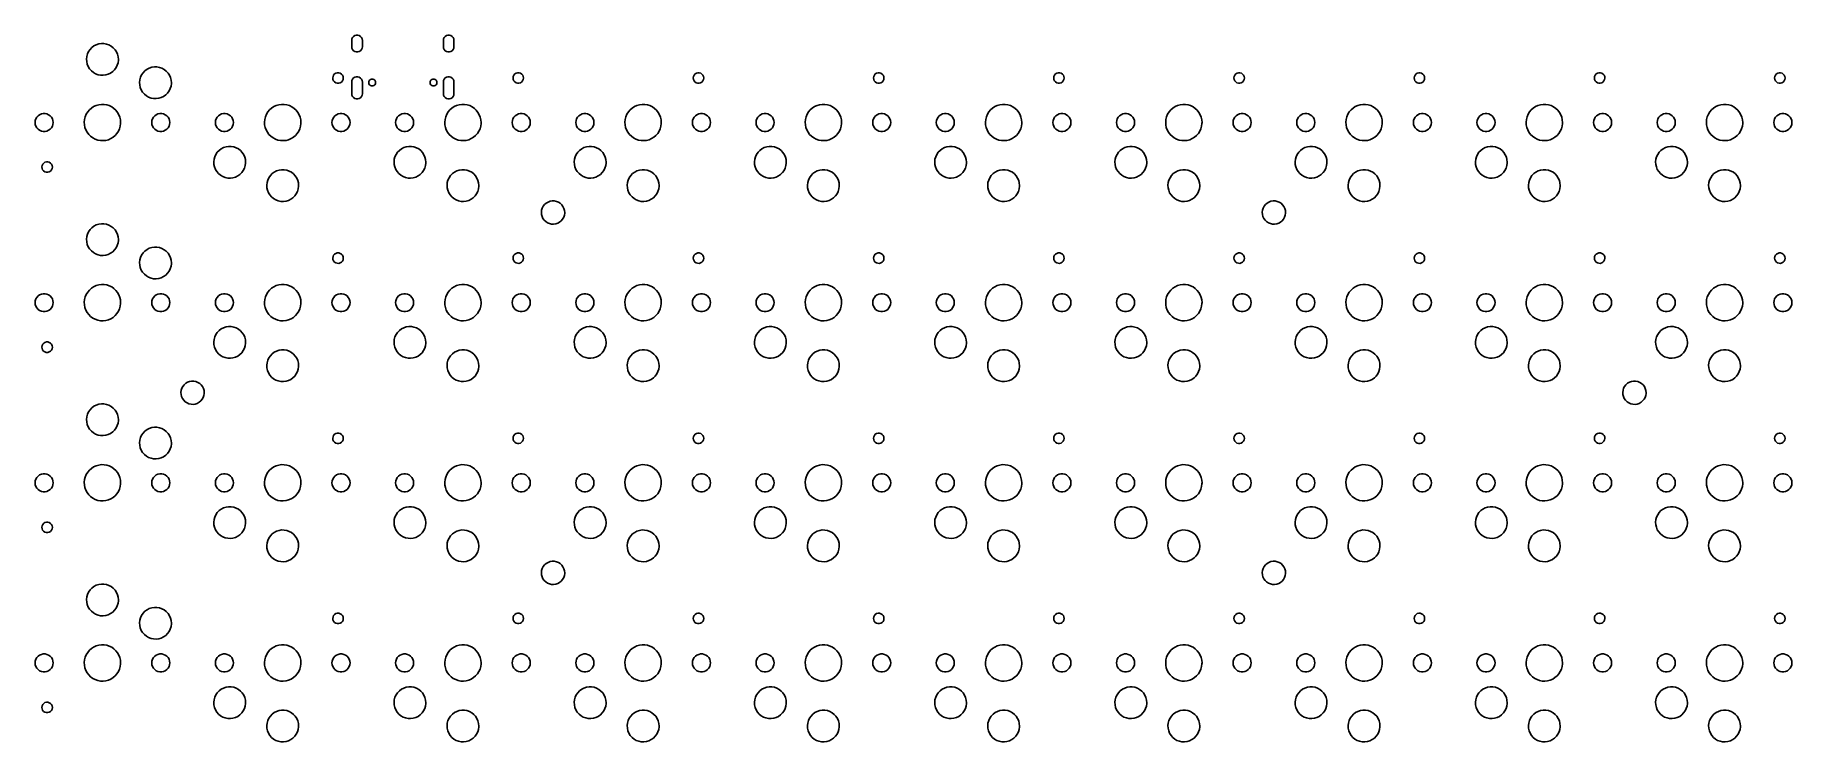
# Model space of a CAD drawing. Extents: x 3.01 to 9.54, y -3.22 to -0.6.
import ezdxf

# ---------------------------------------------------------------- set-up
doc = ezdxf.new("R2010")
doc.units = 0
doc.header["$MEASUREMENT"] = 0
doc.layers.add('BLACK', color=7, linetype='CONTINUOUS')

msp = doc.modelspace()

# ---------------------------------------------------------------- linework, layer by layer
at = {"layer": 'BLACK', "linetype": 'CONTINUOUS'}
for p, q in [((3.21145, -0.656853), (3.2169, -0.648859)), ((3.2169, -0.648859), (3.22359, -0.641862)), ((3.22359, -0.641862), (3.23132, -0.636051)), ((3.23132, -0.636051), (3.23991, -0.631582)), ((3.23991, -0.631582), (3.24911, -0.628576)), ((3.24911, -0.628576), (3.25867, -0.627112)), ((3.25867, -0.627112), (3.26835, -0.62723)), ((3.26835, -0.62723), (3.27788, -0.628927)), ((3.27788, -0.628927), (3.287, -0.632158)), ((3.287, -0.632158), (3.29547, -0.636835)), ((3.29547, -0.636835), (3.30307, -0.642833)), ((3.30307, -0.642833), (3.30958, -0.649991)), ((3.30958, -0.649991), (3.31484, -0.658117)), ((4.18851, -0.615157), (4.18852, -0.614917)), ((4.18851, -0.638779), (4.18851, -0.615157)), ((4.18931, -0.644304), (4.18851, -0.638779)), ((4.18852, -0.614917), (4.18938, -0.609402)), ((4.19162, -0.649385), (4.18931, -0.644304)), ((4.18938, -0.609402), (4.19175, -0.60435)), ((4.19526, -0.653613), (4.19162, -0.649385)), ((4.19175, -0.60435), (4.19544, -0.600166)), ((4.19544, -0.600166), (4.20016, -0.597188)), ((4.20016, -0.597188), (4.20553, -0.595654)), ((4.20553, -0.595654), (4.21111, -0.595688)), ((4.21111, -0.595688), (4.21646, -0.597288)), ((4.21646, -0.597288), (4.22114, -0.600323)), ((4.22465, -0.649587), (4.22096, -0.65377)), ((4.22114, -0.600323), (4.22478, -0.604551)), ((4.22702, -0.644535), (4.22465, -0.649587)), ((4.22478, -0.604551), (4.22709, -0.609632)), ((4.22788, -0.63902), (4.22702, -0.644535)), ((4.22709, -0.609632), (4.22789, -0.615157)), ((4.22789, -0.638779), (4.22788, -0.63902)), ((4.22789, -0.615157), (4.22789, -0.638779)), ((4.52867, -0.614917), (4.52953, -0.609402)), ((4.52867, -0.615157), (4.52867, -0.614917)), ((4.52867, -0.638779), (4.52867, -0.615157)), ((4.52946, -0.644304), (4.52867, -0.638779)), ((4.53177, -0.649385), (4.52946, -0.644304)), ((4.52953, -0.609402), (4.5319, -0.60435)), ((4.53542, -0.653613), (4.53177, -0.649385)), ((4.5319, -0.60435), (4.5356, -0.600166)), ((4.5356, -0.600166), (4.54032, -0.597188)), ((4.54032, -0.597188), (4.54569, -0.595654)), ((4.54569, -0.595654), (4.55127, -0.595688)), ((4.55127, -0.595688), (4.55661, -0.597288)), ((4.55661, -0.597288), (4.5613, -0.600323)), ((4.56481, -0.649587), (4.56112, -0.65377)), ((4.5613, -0.600323), (4.56494, -0.604551)), ((4.56718, -0.644535), (4.56481, -0.649587)), ((4.56494, -0.604551), (4.56725, -0.609632)), ((4.56804, -0.63902), (4.56718, -0.644535)), ((4.56725, -0.609632), (4.56804, -0.615157)), ((4.56804, -0.615157), (4.56804, -0.638779)), ((4.56804, -0.638779), (4.56804, -0.63902)), ((3.20376, -0.68458), (3.20478, -0.674957)), ((3.20431, -0.694242), (3.20376, -0.68458)), ((3.20644, -0.703683), (3.20431, -0.694242)), ((3.20478, -0.674957), (3.20737, -0.665632)), ((3.21008, -0.71265), (3.20644, -0.703683)), ((3.20737, -0.665632), (3.21145, -0.656853)), ((3.21514, -0.720901), (3.21008, -0.71265)), ((3.31341, -0.716439), (3.30777, -0.724298)), ((3.3177, -0.707763), (3.31341, -0.716439)), ((3.31484, -0.658117), (3.3187, -0.666992)), ((3.32052, -0.698503), (3.3177, -0.707763)), ((3.3187, -0.666992), (3.32106, -0.676378)), ((3.32178, -0.688908), (3.32052, -0.698503)), ((3.32106, -0.676378), (3.32185, -0.686023)), ((3.32185, -0.686023), (3.32178, -0.688908)), ((3.43676, -0.718197), (3.44596, -0.71519)), ((3.44596, -0.71519), (3.45552, -0.713726)), ((3.45552, -0.713726), (3.4652, -0.713844)), ((3.4652, -0.713844), (3.47473, -0.715541)), ((3.47473, -0.715541), (3.48385, -0.718772)), ((4.19994, -0.656649), (4.19526, -0.653613)), ((4.20529, -0.658248), (4.19994, -0.656649)), ((4.21087, -0.658282), (4.20529, -0.658248)), ((4.21624, -0.656748), (4.21087, -0.658282)), ((4.22096, -0.65377), (4.21624, -0.656748)), ((4.5401, -0.656649), (4.53542, -0.653613)), ((4.54545, -0.658248), (4.5401, -0.656649)), ((4.55103, -0.658282), (4.54545, -0.658248)), ((4.5564, -0.656748), (4.55103, -0.658282)), ((4.56112, -0.65377), (4.5564, -0.656748)), ((3.22148, -0.728216), (3.21514, -0.720901)), ((3.22892, -0.734398), (3.22148, -0.728216)), ((3.23728, -0.739281), (3.22892, -0.734398)), ((3.24632, -0.742733), (3.23728, -0.739281)), ((3.2558, -0.744663), (3.24632, -0.742733)), ((3.26547, -0.745018), (3.2558, -0.744663)), ((3.27507, -0.743788), (3.26547, -0.745018)), ((3.28434, -0.741007), (3.27507, -0.743788)), ((3.29303, -0.736749), (3.28434, -0.741007)), ((3.30091, -0.731129), (3.29303, -0.736749)), ((3.30777, -0.724298), (3.30091, -0.731129)), ((3.40061, -0.771195), (3.40164, -0.761572)), ((3.40116, -0.780856), (3.40061, -0.771195)), ((3.40329, -0.790297), (3.40116, -0.780856)), ((3.40164, -0.761572), (3.40422, -0.752246)), ((3.40422, -0.752246), (3.4083, -0.743468)), ((3.4083, -0.743468), (3.41375, -0.735473)), ((3.41375, -0.735473), (3.42044, -0.728476)), ((3.42044, -0.728476), (3.42818, -0.722665)), ((3.42818, -0.722665), (3.43676, -0.718197)), ((3.48385, -0.718772), (3.49232, -0.723449)), ((3.49232, -0.723449), (3.49992, -0.729447)), ((3.49992, -0.729447), (3.50643, -0.736605)), ((3.50643, -0.736605), (3.51169, -0.744731)), ((3.51169, -0.744731), (3.51555, -0.753606)), ((3.51555, -0.753606), (3.51791, -0.762992)), ((3.51863, -0.775522), (3.51737, -0.785117)), ((3.51791, -0.762992), (3.5187, -0.772637)), ((3.5187, -0.772637), (3.51863, -0.775522)), ((4.1181, -0.754683), (4.11895, -0.74922)), ((4.11881, -0.760165), (4.1181, -0.754683)), ((4.12104, -0.765225), (4.11881, -0.760165)), ((4.11895, -0.74922), (4.1213, -0.744215)), ((4.1246, -0.769458), (4.12104, -0.765225)), ((4.1213, -0.744215), (4.12496, -0.740071)), ((4.1292, -0.772521), (4.1246, -0.769458)), ((4.12496, -0.740071), (4.12963, -0.737121)), ((4.13448, -0.77417), (4.1292, -0.772521)), ((4.12963, -0.737121), (4.13495, -0.735601)), ((4.14001, -0.774271), (4.13448, -0.77417)), ((4.13495, -0.735601), (4.14048, -0.735635)), ((4.14534, -0.772817), (4.14001, -0.774271)), ((4.14048, -0.735635), (4.14578, -0.737219)), ((4.15005, -0.769924), (4.14534, -0.772817)), ((4.14578, -0.737219), (4.15042, -0.740226)), ((4.15376, -0.765825), (4.15005, -0.769924)), ((4.15042, -0.740226), (4.15402, -0.744415)), ((4.15617, -0.760849), (4.15376, -0.765825)), ((4.15402, -0.744415), (4.15631, -0.749448)), ((4.15709, -0.755397), (4.15617, -0.760849)), ((4.15631, -0.749448), (4.1571, -0.754921)), ((4.1571, -0.754921), (4.15709, -0.755397)), ((4.18851, -0.769882), (4.18852, -0.769641)), ((4.18851, -0.813189), (4.18851, -0.769882)), ((4.18852, -0.769641), (4.18938, -0.764126)), ((4.18938, -0.764126), (4.19175, -0.759074)), ((4.19175, -0.759074), (4.19544, -0.754891)), ((4.19544, -0.754891), (4.20016, -0.751912)), ((4.20016, -0.751912), (4.20553, -0.750379)), ((4.20553, -0.750379), (4.21111, -0.750413)), ((4.21111, -0.750413), (4.21646, -0.752012)), ((4.21646, -0.752012), (4.22114, -0.755048)), ((4.22114, -0.755048), (4.22478, -0.759276)), ((4.22478, -0.759276), (4.22709, -0.764357)), ((4.22709, -0.764357), (4.22789, -0.769882)), ((4.22789, -0.769882), (4.22789, -0.813189)), ((4.2517, -0.77185), (4.25248, -0.767474)), ((4.25248, -0.776226), (4.2517, -0.77185)), ((4.25248, -0.767474), (4.2547, -0.763625)), ((4.2547, -0.780075), (4.25248, -0.776226)), ((4.2547, -0.763625), (4.2581, -0.760769)), ((4.2581, -0.782931), (4.2547, -0.780075)), ((4.2581, -0.760769), (4.26228, -0.759249)), ((4.26228, -0.759249), (4.26672, -0.759249)), ((4.26672, -0.759249), (4.2709, -0.760769)), ((4.2709, -0.760769), (4.2743, -0.763625)), ((4.2743, -0.780075), (4.2709, -0.782931)), ((4.2743, -0.763625), (4.27652, -0.767474)), ((4.27652, -0.776226), (4.2743, -0.780075)), ((4.27652, -0.767474), (4.27729, -0.77185)), ((4.27729, -0.77185), (4.27652, -0.776226)), ((4.47926, -0.77185), (4.48003, -0.767474)), ((4.48003, -0.776226), (4.47926, -0.77185)), ((4.48003, -0.767474), (4.48226, -0.763625)), ((4.48226, -0.780075), (4.48003, -0.776226)), ((4.48226, -0.763625), (4.48566, -0.760769)), ((4.48566, -0.782931), (4.48226, -0.780075)), ((4.48566, -0.760769), (4.48984, -0.759249)), ((4.48984, -0.759249), (4.49428, -0.759249)), ((4.49428, -0.759249), (4.49846, -0.760769)), ((4.49846, -0.760769), (4.50186, -0.763625)), ((4.50186, -0.780075), (4.49846, -0.782931)), ((4.50186, -0.763625), (4.50408, -0.767474)), ((4.50408, -0.776226), (4.50186, -0.780075)), ((4.50408, -0.767474), (4.50485, -0.77185)), ((4.50485, -0.77185), (4.50408, -0.776226)), ((4.52867, -0.769641), (4.52953, -0.764126)), ((4.52867, -0.769882), (4.52867, -0.769641)), ((4.52867, -0.813189), (4.52867, -0.769882)), ((4.52953, -0.764126), (4.5319, -0.759074)), ((4.5319, -0.759074), (4.5356, -0.754891)), ((4.5356, -0.754891), (4.54032, -0.751912)), ((4.54032, -0.751912), (4.54569, -0.750379)), ((4.54569, -0.750379), (4.55127, -0.750413)), ((4.55127, -0.750413), (4.55661, -0.752012)), ((4.55661, -0.752012), (4.5613, -0.755048)), ((4.5613, -0.755048), (4.56494, -0.759276)), ((4.56494, -0.759276), (4.56725, -0.764357)), ((4.56725, -0.764357), (4.56804, -0.769882)), ((4.56804, -0.769882), (4.56804, -0.813189)), ((4.78739, -0.754683), (4.78824, -0.74922)), ((4.78811, -0.760165), (4.78739, -0.754683)), ((4.79033, -0.765225), (4.78811, -0.760165)), ((4.78824, -0.74922), (4.79059, -0.744215)), ((4.79389, -0.769458), (4.79033, -0.765225)), ((4.79059, -0.744215), (4.79425, -0.740071)), ((4.79849, -0.772521), (4.79389, -0.769458)), ((4.79425, -0.740071), (4.79893, -0.737121)), ((4.80377, -0.77417), (4.79849, -0.772521)), ((4.79893, -0.737121), (4.80424, -0.735601)), ((4.8093, -0.774271), (4.80377, -0.77417)), ((4.80424, -0.735601), (4.80977, -0.735635)), ((4.81463, -0.772817), (4.8093, -0.774271)), ((4.80977, -0.735635), (4.81507, -0.737219)), ((4.81934, -0.769924), (4.81463, -0.772817)), ((4.81507, -0.737219), (4.81971, -0.740226)), ((4.82305, -0.765825), (4.81934, -0.769924)), ((4.81971, -0.740226), (4.82332, -0.744415)), ((4.82546, -0.760849), (4.82305, -0.765825)), ((4.82332, -0.744415), (4.8256, -0.749448)), ((4.82638, -0.755397), (4.82546, -0.760849)), ((4.8256, -0.749448), (4.82639, -0.754921)), ((4.82639, -0.754921), (4.82638, -0.755397)), ((5.45668, -0.754683), (5.45753, -0.74922)), ((5.4574, -0.760165), (5.45668, -0.754683)), ((5.45962, -0.765225), (5.4574, -0.760165)), ((5.45753, -0.74922), (5.45988, -0.744215)), ((5.46318, -0.769458), (5.45962, -0.765225)), ((5.45988, -0.744215), (5.46354, -0.740071)), ((5.46778, -0.772521), (5.46318, -0.769458)), ((5.46354, -0.740071), (5.46822, -0.737121)), ((5.47306, -0.77417), (5.46778, -0.772521)), ((5.46822, -0.737121), (5.47353, -0.735601)), ((5.47859, -0.774271), (5.47306, -0.77417)), ((5.47353, -0.735601), (5.47906, -0.735635)), ((5.48392, -0.772817), (5.47859, -0.774271)), ((5.47906, -0.735635), (5.48436, -0.737219)), ((5.48863, -0.769924), (5.48392, -0.772817)), ((5.48436, -0.737219), (5.489, -0.740226)), ((5.49234, -0.765825), (5.48863, -0.769924)), ((5.489, -0.740226), (5.49261, -0.744415)), ((5.49476, -0.760849), (5.49234, -0.765825)), ((5.49261, -0.744415), (5.49489, -0.749448)), ((5.49567, -0.755397), (5.49476, -0.760849)), ((5.49489, -0.749448), (5.49568, -0.754921)), ((5.49568, -0.754921), (5.49567, -0.755397)), ((6.12597, -0.754683), (6.12682, -0.74922)), ((6.12669, -0.760165), (6.12597, -0.754683)), ((6.12891, -0.765225), (6.12669, -0.760165)), ((6.12682, -0.74922), (6.12917, -0.744215)), ((6.13247, -0.769458), (6.12891, -0.765225)), ((6.12917, -0.744215), (6.13283, -0.740071)), ((6.13707, -0.772521), (6.13247, -0.769458)), ((6.13283, -0.740071), (6.13751, -0.737121)), ((6.14235, -0.77417), (6.13707, -0.772521)), ((6.13751, -0.737121), (6.14282, -0.735601)), ((6.14788, -0.774271), (6.14235, -0.77417)), ((6.14282, -0.735601), (6.14835, -0.735635)), ((6.15321, -0.772817), (6.14788, -0.774271)), ((6.14835, -0.735635), (6.15365, -0.737219)), ((6.15793, -0.769924), (6.15321, -0.772817)), ((6.15365, -0.737219), (6.15829, -0.740226)), ((6.16164, -0.765825), (6.15793, -0.769924)), ((6.15829, -0.740226), (6.1619, -0.744415)), ((6.16405, -0.760849), (6.16164, -0.765825)), ((6.1619, -0.744415), (6.16419, -0.749448)), ((6.16496, -0.755397), (6.16405, -0.760849)), ((6.16419, -0.749448), (6.16497, -0.754921)), ((6.16497, -0.754921), (6.16496, -0.755397)), ((6.79526, -0.754683), (6.79611, -0.74922)), ((6.79598, -0.760165), (6.79526, -0.754683)), ((6.79821, -0.765225), (6.79598, -0.760165)), ((6.79611, -0.74922), (6.79846, -0.744215)), ((6.80176, -0.769458), (6.79821, -0.765225)), ((6.79846, -0.744215), (6.80212, -0.740071)), ((6.80637, -0.772521), (6.80176, -0.769458)), ((6.80212, -0.740071), (6.8068, -0.737121)), ((6.81164, -0.77417), (6.80637, -0.772521)), ((6.8068, -0.737121), (6.81211, -0.735601)), ((6.81717, -0.774271), (6.81164, -0.77417)), ((6.81211, -0.735601), (6.81764, -0.735635)), ((6.82251, -0.772817), (6.81717, -0.774271)), ((6.81764, -0.735635), (6.82294, -0.737219)), ((6.82722, -0.769924), (6.82251, -0.772817)), ((6.82294, -0.737219), (6.82758, -0.740226)), ((6.83093, -0.765825), (6.82722, -0.769924)), ((6.82758, -0.740226), (6.83119, -0.744415)), ((6.83334, -0.760849), (6.83093, -0.765825)), ((6.83119, -0.744415), (6.83348, -0.749448)), ((6.83425, -0.755397), (6.83334, -0.760849)), ((6.83348, -0.749448), (6.83426, -0.754921)), ((6.83426, -0.754921), (6.83425, -0.755397)), ((7.46455, -0.754683), (7.4654, -0.74922)), ((7.46527, -0.760165), (7.46455, -0.754683)), ((7.4675, -0.765225), (7.46527, -0.760165)), ((7.4654, -0.74922), (7.46775, -0.744215)), ((7.47105, -0.769458), (7.4675, -0.765225)), ((7.46775, -0.744215), (7.47141, -0.740071)), ((7.47566, -0.772521), (7.47105, -0.769458)), ((7.47141, -0.740071), (7.47609, -0.737121)), ((7.48093, -0.77417), (7.47566, -0.772521)), ((7.47609, -0.737121), (7.48141, -0.735601)), ((7.48646, -0.774271), (7.48093, -0.77417)), ((7.48141, -0.735601), (7.48693, -0.735635)), ((7.4918, -0.772817), (7.48646, -0.774271)), ((7.48693, -0.735635), (7.49223, -0.737219)), ((7.49651, -0.769924), (7.4918, -0.772817)), ((7.49223, -0.737219), (7.49687, -0.740226)), ((7.50022, -0.765825), (7.49651, -0.769924)), ((7.49687, -0.740226), (7.50048, -0.744415)), ((7.50263, -0.760849), (7.50022, -0.765825)), ((7.50048, -0.744415), (7.50277, -0.749448)), ((7.50355, -0.755397), (7.50263, -0.760849)), ((7.50277, -0.749448), (7.50355, -0.754921)), ((7.50355, -0.754921), (7.50355, -0.755397)), ((8.13384, -0.754683), (8.13469, -0.74922)), ((8.13456, -0.760165), (8.13384, -0.754683)), ((8.13679, -0.765225), (8.13456, -0.760165)), ((8.13469, -0.74922), (8.13704, -0.744215)), ((8.14035, -0.769458), (8.13679, -0.765225)), ((8.13704, -0.744215), (8.1407, -0.740071)), ((8.14495, -0.772521), (8.14035, -0.769458)), ((8.1407, -0.740071), (8.14538, -0.737121)), ((8.15023, -0.77417), (8.14495, -0.772521)), ((8.14538, -0.737121), (8.1507, -0.735601)), ((8.15575, -0.774271), (8.15023, -0.77417)), ((8.1507, -0.735601), (8.15622, -0.735635)), ((8.16109, -0.772817), (8.15575, -0.774271)), ((8.15622, -0.735635), (8.16152, -0.737219)), ((8.1658, -0.769924), (8.16109, -0.772817)), ((8.16152, -0.737219), (8.16616, -0.740226)), ((8.16951, -0.765825), (8.1658, -0.769924)), ((8.16616, -0.740226), (8.16977, -0.744415)), ((8.17192, -0.760849), (8.16951, -0.765825)), ((8.16977, -0.744415), (8.17206, -0.749448)), ((8.17284, -0.755397), (8.17192, -0.760849)), ((8.17206, -0.749448), (8.17284, -0.754921)), ((8.17284, -0.754921), (8.17284, -0.755397)), ((8.80314, -0.754683), (8.80399, -0.74922)), ((8.80385, -0.760165), (8.80314, -0.754683)), ((8.80608, -0.765225), (8.80385, -0.760165)), ((8.80399, -0.74922), (8.80634, -0.744215)), ((8.80964, -0.769458), (8.80608, -0.765225)), ((8.80634, -0.744215), (8.81, -0.740071)), ((8.81424, -0.772521), (8.80964, -0.769458)), ((8.81, -0.740071), (8.81467, -0.737121)), ((8.81952, -0.77417), (8.81424, -0.772521)), ((8.81467, -0.737121), (8.81999, -0.735601)), ((8.82504, -0.774271), (8.81952, -0.77417)), ((8.81999, -0.735601), (8.82552, -0.735635)), ((8.83038, -0.772817), (8.82504, -0.774271)), ((8.82552, -0.735635), (8.83081, -0.737219)), ((8.83509, -0.769924), (8.83038, -0.772817)), ((8.83081, -0.737219), (8.83545, -0.740226)), ((8.8388, -0.765825), (8.83509, -0.769924)), ((8.83545, -0.740226), (8.83906, -0.744415)), ((8.84121, -0.760849), (8.8388, -0.765825)), ((8.83906, -0.744415), (8.84135, -0.749448)), ((8.84213, -0.755397), (8.84121, -0.760849)), ((8.84135, -0.749448), (8.84213, -0.754921)), ((8.84213, -0.754921), (8.84213, -0.755397)), ((9.47243, -0.754683), (9.47328, -0.74922)), ((9.47314, -0.760165), (9.47243, -0.754683)), ((9.47537, -0.765225), (9.47314, -0.760165)), ((9.47328, -0.74922), (9.47563, -0.744215)), ((9.47893, -0.769458), (9.47537, -0.765225)), ((9.47563, -0.744215), (9.47929, -0.740071)), ((9.48353, -0.772521), (9.47893, -0.769458)), ((9.47929, -0.740071), (9.48396, -0.737121)), ((9.48881, -0.77417), (9.48353, -0.772521)), ((9.48396, -0.737121), (9.48928, -0.735601)), ((9.49433, -0.774271), (9.48881, -0.77417)), ((9.48928, -0.735601), (9.49481, -0.735635)), ((9.49967, -0.772817), (9.49433, -0.774271)), ((9.49481, -0.735635), (9.5001, -0.737219)), ((9.50438, -0.769924), (9.49967, -0.772817)), ((9.5001, -0.737219), (9.50474, -0.740226)), ((9.50809, -0.765825), (9.50438, -0.769924)), ((9.50474, -0.740226), (9.50835, -0.744415)), ((9.5105, -0.760849), (9.50809, -0.765825)), ((9.50835, -0.744415), (9.51064, -0.749448)), ((9.51142, -0.755397), (9.5105, -0.760849)), ((9.51064, -0.749448), (9.51142, -0.754921)), ((9.51142, -0.754921), (9.51142, -0.755397)), ((3.40693, -0.799264), (3.40329, -0.790297)), ((3.41199, -0.807516), (3.40693, -0.799264)), ((3.41833, -0.814831), (3.41199, -0.807516)), ((3.42577, -0.821012), (3.41833, -0.814831)), ((3.43413, -0.825895), (3.42577, -0.821012)), ((3.44317, -0.829348), (3.43413, -0.825895)), ((3.45265, -0.831277), (3.44317, -0.829348)), ((3.46232, -0.831632), (3.45265, -0.831277)), ((3.47192, -0.830402), (3.46232, -0.831632)), ((3.48119, -0.827621), (3.47192, -0.830402)), ((3.48988, -0.823363), (3.48119, -0.827621)), ((3.49776, -0.817743), (3.48988, -0.823363)), ((3.50462, -0.810912), (3.49776, -0.817743)), ((3.51026, -0.803053), (3.50462, -0.810912)), ((3.51455, -0.794377), (3.51026, -0.803053)), ((3.51737, -0.785117), (3.51455, -0.794377)), ((4.18931, -0.818714), (4.18851, -0.813189)), ((4.19162, -0.823794), (4.18931, -0.818714)), ((4.19526, -0.828023), (4.19162, -0.823794)), ((4.19994, -0.831058), (4.19526, -0.828023)), ((4.20529, -0.832657), (4.19994, -0.831058)), ((4.21087, -0.832692), (4.20529, -0.832657)), ((4.21624, -0.831158), (4.21087, -0.832692)), ((4.22096, -0.82818), (4.21624, -0.831158)), ((4.22465, -0.823996), (4.22096, -0.82818)), ((4.22702, -0.818944), (4.22465, -0.823996)), ((4.22788, -0.813429), (4.22702, -0.818944)), ((4.22789, -0.813189), (4.22788, -0.813429)), ((4.26228, -0.784451), (4.2581, -0.782931)), ((4.26672, -0.784451), (4.26228, -0.784451)), ((4.2709, -0.782931), (4.26672, -0.784451)), ((4.48984, -0.784451), (4.48566, -0.782931)), ((4.49428, -0.784451), (4.48984, -0.784451)), ((4.49846, -0.782931), (4.49428, -0.784451)), ((4.52946, -0.818714), (4.52867, -0.813189)), ((4.53177, -0.823794), (4.52946, -0.818714)), ((4.53542, -0.828023), (4.53177, -0.823794)), ((4.5401, -0.831058), (4.53542, -0.828023)), ((4.54545, -0.832657), (4.5401, -0.831058)), ((4.55103, -0.832692), (4.54545, -0.832657)), ((4.5564, -0.831158), (4.55103, -0.832692)), ((4.56112, -0.82818), (4.5564, -0.831158)), ((4.56481, -0.823996), (4.56112, -0.82818)), ((4.56718, -0.818944), (4.56481, -0.823996)), ((4.56804, -0.813429), (4.56718, -0.818944)), ((4.56804, -0.813189), (4.56804, -0.813429)), ((3.01276, -0.920275), (3.01349, -0.91331)), ((3.01349, -0.91331), (3.01565, -0.906649)), ((3.01565, -0.906649), (3.01916, -0.900584)), ((3.01916, -0.900584), (3.02384, -0.89538)), ((3.02384, -0.89538), (3.02951, -0.891263)), ((3.02951, -0.891263), (3.03591, -0.888415)), ((3.03591, -0.888415), (3.04276, -0.886959)), ((3.04276, -0.886959), (3.04976, -0.886959)), ((3.04976, -0.886959), (3.05661, -0.888415)), ((3.05661, -0.888415), (3.06301, -0.891263)), ((3.06301, -0.891263), (3.06867, -0.89538)), ((3.06867, -0.89538), (3.07336, -0.900584)), ((3.07336, -0.900584), (3.07686, -0.906649)), ((3.07686, -0.906649), (3.07903, -0.91331)), ((3.07903, -0.91331), (3.07976, -0.920275)), ((3.19532, -0.918508), (3.19632, -0.908554)), ((3.19632, -0.908554), (3.19878, -0.898857)), ((3.19878, -0.898857), (3.20265, -0.889631)), ((3.20265, -0.889631), (3.20784, -0.881078)), ((3.20784, -0.881078), (3.21424, -0.873386)), ((3.21424, -0.873386), (3.2217, -0.866724)), ((3.2217, -0.866724), (3.23007, -0.861238)), ((3.23007, -0.861238), (3.23915, -0.85705)), ((3.23915, -0.85705), (3.24876, -0.85425)), ((3.24876, -0.85425), (3.25867, -0.852901)), ((3.25867, -0.852901), (3.26868, -0.853032)), ((3.26868, -0.853032), (3.27855, -0.85464)), ((3.27855, -0.85464), (3.28808, -0.85769)), ((3.28808, -0.85769), (3.29705, -0.862115)), ((3.29705, -0.862115), (3.30527, -0.867818)), ((3.30527, -0.867818), (3.31256, -0.874673)), ((3.31256, -0.874673), (3.31875, -0.88253)), ((3.31875, -0.88253), (3.32372, -0.891216)), ((3.32372, -0.891216), (3.32734, -0.90054)), ((3.32734, -0.90054), (3.32955, -0.910298)), ((3.32955, -0.910298), (3.33029, -0.920275)), ((3.44583, -0.920275), (3.44656, -0.91331)), ((3.44656, -0.91331), (3.44873, -0.906649)), ((3.44873, -0.906649), (3.45223, -0.900584)), ((3.45223, -0.900584), (3.45691, -0.89538)), ((3.45691, -0.89538), (3.46258, -0.891263)), ((3.46258, -0.891263), (3.46898, -0.888415)), ((3.46898, -0.888415), (3.47583, -0.886959)), ((3.47583, -0.886959), (3.48283, -0.886959)), ((3.48283, -0.886959), (3.48968, -0.888415)), ((3.48968, -0.888415), (3.49608, -0.891263)), ((3.49608, -0.891263), (3.50175, -0.89538)), ((3.50175, -0.89538), (3.50643, -0.900584)), ((3.50643, -0.900584), (3.50993, -0.906649)), ((3.50993, -0.906649), (3.5121, -0.91331)), ((3.5121, -0.91331), (3.51283, -0.920275)), ((3.68205, -0.920275), (3.68278, -0.91331)), ((3.68278, -0.91331), (3.68495, -0.906649)), ((3.68495, -0.906649), (3.68845, -0.900584)), ((3.68845, -0.900584), (3.69313, -0.89538)), ((3.69313, -0.89538), (3.6988, -0.891263)), ((3.6988, -0.891263), (3.7052, -0.888415)), ((3.7052, -0.888415), (3.71205, -0.886959)), ((3.71205, -0.886959), (3.71905, -0.886959)), ((3.71905, -0.886959), (3.7259, -0.888415)), ((3.7259, -0.888415), (3.7323, -0.891263)), ((3.7323, -0.891263), (3.73797, -0.89538)), ((3.73797, -0.89538), (3.74265, -0.900584)), ((3.74265, -0.900584), (3.74615, -0.906649)), ((3.74615, -0.906649), (3.74832, -0.91331)), ((3.74832, -0.91331), (3.74905, -0.920275)), ((3.86461, -0.918508), (3.86561, -0.908554)), ((3.86561, -0.908554), (3.86807, -0.898857)), ((3.86807, -0.898857), (3.87194, -0.889631)), ((3.87194, -0.889631), (3.87713, -0.881078)), ((3.87713, -0.881078), (3.88353, -0.873386)), ((3.88353, -0.873386), (3.89099, -0.866724)), ((3.89099, -0.866724), (3.89936, -0.861238)), ((3.89936, -0.861238), (3.90845, -0.85705)), ((3.90845, -0.85705), (3.91805, -0.85425)), ((3.91805, -0.85425), (3.92796, -0.852901)), ((3.92796, -0.852901), (3.93797, -0.853032)), ((3.93797, -0.853032), (3.94784, -0.85464)), ((3.94784, -0.85464), (3.95737, -0.85769)), ((3.95737, -0.85769), (3.96634, -0.862115)), ((3.96634, -0.862115), (3.97456, -0.867818)), ((3.97456, -0.867818), (3.98185, -0.874673)), ((3.98185, -0.874673), (3.98804, -0.88253)), ((3.98804, -0.88253), (3.99301, -0.891216)), ((3.99301, -0.891216), (3.99664, -0.90054)), ((3.99664, -0.90054), (3.99884, -0.910298)), ((3.99884, -0.910298), (3.99958, -0.920275)), ((4.11512, -0.920275), (4.11585, -0.91331)), ((4.11585, -0.91331), (4.11802, -0.906649)), ((4.11802, -0.906649), (4.12152, -0.900584)), ((4.12152, -0.900584), (4.1262, -0.89538)), ((4.1262, -0.89538), (4.13187, -0.891263)), ((4.13187, -0.891263), (4.13827, -0.888415)), ((4.13827, -0.888415), (4.14512, -0.886959)), ((4.14512, -0.886959), (4.15212, -0.886959)), ((4.15212, -0.886959), (4.15897, -0.888415)), ((4.15897, -0.888415), (4.16537, -0.891263)), ((4.16537, -0.891263), (4.17104, -0.89538)), ((4.17104, -0.89538), (4.17572, -0.900584)), ((4.17572, -0.900584), (4.17922, -0.906649)), ((4.17922, -0.906649), (4.18139, -0.91331)), ((4.18139, -0.91331), (4.18212, -0.920275)), ((4.35134, -0.920275), (4.35207, -0.91331)), ((4.35207, -0.91331), (4.35424, -0.906649)), ((4.35424, -0.906649), (4.35774, -0.900584)), ((4.35774, -0.900584), (4.36242, -0.89538)), ((4.36242, -0.89538), (4.36809, -0.891263)), ((4.36809, -0.891263), (4.37449, -0.888415)), ((4.37449, -0.888415), (4.38134, -0.886959)), ((4.38134, -0.886959), (4.38834, -0.886959)), ((4.38834, -0.886959), (4.39519, -0.888415)), ((4.39519, -0.888415), (4.40159, -0.891263)), ((4.40159, -0.891263), (4.40726, -0.89538)), ((4.40726, -0.89538), (4.41194, -0.900584)), ((4.41194, -0.900584), (4.41544, -0.906649)), ((4.41544, -0.906649), (4.41761, -0.91331)), ((4.41761, -0.91331), (4.41834, -0.920275)), ((4.5339, -0.918508), (4.5349, -0.908554)), ((4.5349, -0.908554), (4.53736, -0.898857)), ((4.53736, -0.898857), (4.54123, -0.889631)), ((4.54123, -0.889631), (4.54642, -0.881078)), ((4.54642, -0.881078), (4.55282, -0.873386)), ((4.55282, -0.873386), (4.56028, -0.866724)), ((4.56028, -0.866724), (4.56865, -0.861238)), ((4.56865, -0.861238), (4.57774, -0.85705)), ((4.57774, -0.85705), (4.58734, -0.85425)), ((4.58734, -0.85425), (4.59725, -0.852901)), ((4.59725, -0.852901), (4.60726, -0.853032)), ((4.60726, -0.853032), (4.61713, -0.85464)), ((4.61713, -0.85464), (4.62666, -0.85769)), ((4.62666, -0.85769), (4.63563, -0.862115)), ((4.63563, -0.862115), (4.64385, -0.867818)), ((4.64385, -0.867818), (4.65114, -0.874673)), ((4.65114, -0.874673), (4.65734, -0.88253)), ((4.65734, -0.88253), (4.6623, -0.891216)), ((4.6623, -0.891216), (4.66593, -0.90054)), ((4.66593, -0.90054), (4.66813, -0.910298)), ((4.66813, -0.910298), (4.66888, -0.920275)), ((4.78441, -0.920275), (4.78514, -0.91331)), ((4.78514, -0.91331), (4.78731, -0.906649)), ((4.78731, -0.906649), (4.79081, -0.900584)), ((4.79081, -0.900584), (4.7955, -0.89538)), ((4.7955, -0.89538), (4.80116, -0.891263)), ((4.80116, -0.891263), (4.80756, -0.888415)), ((4.80756, -0.888415), (4.81441, -0.886959)), ((4.81441, -0.886959), (4.82141, -0.886959)), ((4.82141, -0.886959), (4.82826, -0.888415)), ((4.82826, -0.888415), (4.83466, -0.891263)), ((4.83466, -0.891263), (4.84033, -0.89538)), ((4.84033, -0.89538), (4.84501, -0.900584)), ((4.84501, -0.900584), (4.84851, -0.906649)), ((4.84851, -0.906649), (4.85068, -0.91331)), ((4.85068, -0.91331), (4.85141, -0.920275)), ((5.02063, -0.920275), (5.02136, -0.91331)), ((5.02136, -0.91331), (5.02353, -0.906649)), ((5.02353, -0.906649), (5.02703, -0.900584)), ((5.02703, -0.900584), (5.03172, -0.89538)), ((5.03172, -0.89538), (5.03738, -0.891263)), ((5.03738, -0.891263), (5.04378, -0.888415)), ((5.04378, -0.888415), (5.05063, -0.886959)), ((5.05063, -0.886959), (5.05763, -0.886959)), ((5.05763, -0.886959), (5.06448, -0.888415)), ((5.06448, -0.888415), (5.07088, -0.891263)), ((5.07088, -0.891263), (5.07655, -0.89538)), ((5.07655, -0.89538), (5.08123, -0.900584)), ((5.08123, -0.900584), (5.08474, -0.906649)), ((5.08474, -0.906649), (5.0869, -0.91331)), ((5.0869, -0.91331), (5.08763, -0.920275)), ((5.20319, -0.918508), (5.20419, -0.908554)), ((5.20419, -0.908554), (5.20665, -0.898857)), ((5.20665, -0.898857), (5.21052, -0.889631)), ((5.21052, -0.889631), (5.21571, -0.881078)), ((5.21571, -0.881078), (5.22211, -0.873386)), ((5.22211, -0.873386), (5.22958, -0.866724)), ((5.22958, -0.866724), (5.23794, -0.861238)), ((5.23794, -0.861238), (5.24703, -0.85705)), ((5.24703, -0.85705), (5.25663, -0.85425)), ((5.25663, -0.85425), (5.26655, -0.852901)), ((5.26655, -0.852901), (5.27655, -0.853032)), ((5.27655, -0.853032), (5.28642, -0.85464)), ((5.28642, -0.85464), (5.29595, -0.85769)), ((5.29595, -0.85769), (5.30493, -0.862115)), ((5.30493, -0.862115), (5.31315, -0.867818)), ((5.31315, -0.867818), (5.32043, -0.874673)), ((5.32043, -0.874673), (5.32663, -0.88253)), ((5.32663, -0.88253), (5.33159, -0.891216)), ((5.33159, -0.891216), (5.33522, -0.90054)), ((5.33522, -0.90054), (5.33743, -0.910298)), ((5.33743, -0.910298), (5.33817, -0.920275)), ((5.4537, -0.920275), (5.45443, -0.91331)), ((5.45443, -0.91331), (5.4566, -0.906649)), ((5.4566, -0.906649), (5.4601, -0.900584)), ((5.4601, -0.900584), (5.46479, -0.89538)), ((5.46479, -0.89538), (5.47045, -0.891263)), ((5.47045, -0.891263), (5.47685, -0.888415)), ((5.47685, -0.888415), (5.4837, -0.886959)), ((5.4837, -0.886959), (5.4907, -0.886959)), ((5.4907, -0.886959), (5.49755, -0.888415)), ((5.49755, -0.888415), (5.50395, -0.891263)), ((5.50395, -0.891263), (5.50962, -0.89538)), ((5.50962, -0.89538), (5.5143, -0.900584)), ((5.5143, -0.900584), (5.51781, -0.906649)), ((5.51781, -0.906649), (5.51997, -0.91331)), ((5.51997, -0.91331), (5.5207, -0.920275)), ((5.68992, -0.920275), (5.69065, -0.91331)), ((5.69065, -0.91331), (5.69282, -0.906649)), ((5.69282, -0.906649), (5.69632, -0.900584)), ((5.69632, -0.900584), (5.70101, -0.89538)), ((5.70101, -0.89538), (5.70667, -0.891263)), ((5.70667, -0.891263), (5.71307, -0.888415)), ((5.71307, -0.888415), (5.71992, -0.886959)), ((5.71992, -0.886959), (5.72692, -0.886959)), ((5.72692, -0.886959), (5.73377, -0.888415)), ((5.73377, -0.888415), (5.74017, -0.891263)), ((5.74017, -0.891263), (5.74584, -0.89538)), ((5.74584, -0.89538), (5.75052, -0.900584)), ((5.75052, -0.900584), (5.75403, -0.906649)), ((5.75403, -0.906649), (5.75619, -0.91331)), ((5.75619, -0.91331), (5.75692, -0.920275)), ((5.87248, -0.918508), (5.87348, -0.908554)), ((5.87348, -0.908554), (5.87595, -0.898857)), ((5.87595, -0.898857), (5.87981, -0.889631)), ((5.87981, -0.889631), (5.88501, -0.881078)), ((5.88501, -0.881078), (5.8914, -0.873386)), ((5.8914, -0.873386), (5.89887, -0.866724)), ((5.89887, -0.866724), (5.90723, -0.861238)), ((5.90723, -0.861238), (5.91632, -0.85705)), ((5.91632, -0.85705), (5.92592, -0.85425)), ((5.92592, -0.85425), (5.93584, -0.852901)), ((5.93584, -0.852901), (5.94584, -0.853032)), ((5.94584, -0.853032), (5.95572, -0.85464)), ((5.95572, -0.85464), (5.96524, -0.85769)), ((5.96524, -0.85769), (5.97422, -0.862115)), ((5.97422, -0.862115), (5.98244, -0.867818)), ((5.98244, -0.867818), (5.98972, -0.874673)), ((5.98972, -0.874673), (5.99592, -0.88253)), ((5.99592, -0.88253), (6.00088, -0.891216)), ((6.00088, -0.891216), (6.00451, -0.90054)), ((6.00451, -0.90054), (6.00672, -0.910298)), ((6.00672, -0.910298), (6.00746, -0.920275)), ((6.12299, -0.920275), (6.12373, -0.91331)), ((6.12373, -0.91331), (6.12589, -0.906649)), ((6.12589, -0.906649), (6.12939, -0.900584)), ((6.12939, -0.900584), (6.13408, -0.89538)), ((6.13408, -0.89538), (6.13974, -0.891263)), ((6.13974, -0.891263), (6.14614, -0.888415)), ((6.14614, -0.888415), (6.15299, -0.886959)), ((6.15299, -0.886959), (6.15999, -0.886959)), ((6.15999, -0.886959), (6.16685, -0.888415)), ((6.16685, -0.888415), (6.17324, -0.891263)), ((6.17324, -0.891263), (6.17891, -0.89538)), ((6.17891, -0.89538), (6.1836, -0.900584)), ((6.1836, -0.900584), (6.1871, -0.906649)), ((6.1871, -0.906649), (6.18926, -0.91331)), ((6.18926, -0.91331), (6.18999, -0.920275)), ((6.35921, -0.920275), (6.35995, -0.91331)), ((6.35995, -0.91331), (6.36211, -0.906649)), ((6.36211, -0.906649), (6.36561, -0.900584)), ((6.36561, -0.900584), (6.3703, -0.89538)), ((6.3703, -0.89538), (6.37596, -0.891263)), ((6.37596, -0.891263), (6.38236, -0.888415)), ((6.38236, -0.888415), (6.38921, -0.886959)), ((6.38921, -0.886959), (6.39622, -0.886959)), ((6.39622, -0.886959), (6.40307, -0.888415)), ((6.40307, -0.888415), (6.40946, -0.891263)), ((6.40946, -0.891263), (6.41513, -0.89538)), ((6.41513, -0.89538), (6.41982, -0.900584)), ((6.41982, -0.900584), (6.42332, -0.906649)), ((6.42332, -0.906649), (6.42548, -0.91331)), ((6.42548, -0.91331), (6.42621, -0.920275)), ((6.54177, -0.918508), (6.54277, -0.908554)), ((6.54277, -0.908554), (6.54524, -0.898857)), ((6.54524, -0.898857), (6.54911, -0.889631)), ((6.54911, -0.889631), (6.5543, -0.881078)), ((6.5543, -0.881078), (6.56069, -0.873386)), ((6.56069, -0.873386), (6.56816, -0.866724)), ((6.56816, -0.866724), (6.57652, -0.861238)), ((6.57652, -0.861238), (6.58561, -0.85705)), ((6.58561, -0.85705), (6.59521, -0.85425)), ((6.59521, -0.85425), (6.60513, -0.852901)), ((6.60513, -0.852901), (6.61513, -0.853032)), ((6.61513, -0.853032), (6.62501, -0.85464)), ((6.62501, -0.85464), (6.63453, -0.85769)), ((6.63453, -0.85769), (6.64351, -0.862115)), ((6.64351, -0.862115), (6.65173, -0.867818)), ((6.65173, -0.867818), (6.65902, -0.874673)), ((6.65902, -0.874673), (6.66521, -0.88253)), ((6.66521, -0.88253), (6.67017, -0.891216)), ((6.67017, -0.891216), (6.6738, -0.90054)), ((6.6738, -0.90054), (6.67601, -0.910298)), ((6.67601, -0.910298), (6.67675, -0.920275)), ((6.79228, -0.920275), (6.79302, -0.91331)), ((6.79302, -0.91331), (6.79518, -0.906649)), ((6.79518, -0.906649), (6.79868, -0.900584)), ((6.79868, -0.900584), (6.80337, -0.89538)), ((6.80337, -0.89538), (6.80903, -0.891263)), ((6.80903, -0.891263), (6.81543, -0.888415)), ((6.81543, -0.888415), (6.82228, -0.886959)), ((6.82228, -0.886959), (6.82929, -0.886959)), ((6.82929, -0.886959), (6.83614, -0.888415)), ((6.83614, -0.888415), (6.84253, -0.891263)), ((6.84253, -0.891263), (6.8482, -0.89538)), ((6.8482, -0.89538), (6.85289, -0.900584)), ((6.85289, -0.900584), (6.85639, -0.906649)), ((6.85639, -0.906649), (6.85855, -0.91331)), ((6.85855, -0.91331), (6.85928, -0.920275)), ((7.0285, -0.920275), (7.02924, -0.91331)), ((7.02924, -0.91331), (7.0314, -0.906649)), ((7.0314, -0.906649), (7.0349, -0.900584)), ((7.0349, -0.900584), (7.03959, -0.89538)), ((7.03959, -0.89538), (7.04525, -0.891263)), ((7.04525, -0.891263), (7.05165, -0.888415)), ((7.05165, -0.888415), (7.0585, -0.886959)), ((7.0585, -0.886959), (7.06551, -0.886959)), ((7.06551, -0.886959), (7.07236, -0.888415)), ((7.07236, -0.888415), (7.07875, -0.891263)), ((7.07875, -0.891263), (7.08442, -0.89538)), ((7.08442, -0.89538), (7.08911, -0.900584)), ((7.08911, -0.900584), (7.09261, -0.906649)), ((7.09261, -0.906649), (7.09477, -0.91331)), ((7.09477, -0.91331), (7.0955, -0.920275)), ((7.21106, -0.918508), (7.21207, -0.908554)), ((7.21207, -0.908554), (7.21453, -0.898857)), ((7.21453, -0.898857), (7.2184, -0.889631)), ((7.2184, -0.889631), (7.22359, -0.881078)), ((7.22359, -0.881078), (7.22998, -0.873386)), ((7.22998, -0.873386), (7.23745, -0.866724)), ((7.23745, -0.866724), (7.24582, -0.861238)), ((7.24582, -0.861238), (7.2549, -0.85705)), ((7.2549, -0.85705), (7.26451, -0.85425)), ((7.26451, -0.85425), (7.27442, -0.852901)), ((7.27442, -0.852901), (7.28442, -0.853032)), ((7.28442, -0.853032), (7.2943, -0.85464)), ((7.2943, -0.85464), (7.30383, -0.85769)), ((7.30383, -0.85769), (7.3128, -0.862115)), ((7.3128, -0.862115), (7.32102, -0.867818)), ((7.32102, -0.867818), (7.32831, -0.874673)), ((7.32831, -0.874673), (7.3345, -0.88253)), ((7.3345, -0.88253), (7.33946, -0.891216)), ((7.33946, -0.891216), (7.34309, -0.90054)), ((7.34309, -0.90054), (7.3453, -0.910298)), ((7.3453, -0.910298), (7.34604, -0.920275)), ((7.46158, -0.920275), (7.46231, -0.91331)), ((7.46231, -0.91331), (7.46447, -0.906649)), ((7.46447, -0.906649), (7.46797, -0.900584)), ((7.46797, -0.900584), (7.47266, -0.89538)), ((7.47266, -0.89538), (7.47833, -0.891263)), ((7.47833, -0.891263), (7.48472, -0.888415)), ((7.48472, -0.888415), (7.49157, -0.886959)), ((7.49157, -0.886959), (7.49858, -0.886959)), ((7.49858, -0.886959), (7.50543, -0.888415)), ((7.50543, -0.888415), (7.51183, -0.891263)), ((7.51183, -0.891263), (7.51749, -0.89538)), ((7.51749, -0.89538), (7.52218, -0.900584)), ((7.52218, -0.900584), (7.52568, -0.906649)), ((7.52568, -0.906649), (7.52784, -0.91331)), ((7.52784, -0.91331), (7.52858, -0.920275)), ((7.6978, -0.920275), (7.69853, -0.91331)), ((7.69853, -0.91331), (7.70069, -0.906649)), ((7.70069, -0.906649), (7.70419, -0.900584)), ((7.70419, -0.900584), (7.70888, -0.89538)), ((7.70888, -0.89538), (7.71455, -0.891263)), ((7.71455, -0.891263), (7.72094, -0.888415)), ((7.72094, -0.888415), (7.72779, -0.886959)), ((7.72779, -0.886959), (7.7348, -0.886959)), ((7.7348, -0.886959), (7.74165, -0.888415)), ((7.74165, -0.888415), (7.74805, -0.891263)), ((7.74805, -0.891263), (7.75371, -0.89538)), ((7.75371, -0.89538), (7.7584, -0.900584)), ((7.7584, -0.900584), (7.7619, -0.906649)), ((7.7619, -0.906649), (7.76406, -0.91331)), ((7.76406, -0.91331), (7.7648, -0.920275)), ((7.88035, -0.918508), (7.88136, -0.908554)), ((7.88136, -0.908554), (7.88382, -0.898857)), ((7.88382, -0.898857), (7.88769, -0.889631)), ((7.88769, -0.889631), (7.89288, -0.881078)), ((7.89288, -0.881078), (7.89928, -0.873386)), ((7.89928, -0.873386), (7.90674, -0.866724)), ((7.90674, -0.866724), (7.91511, -0.861238)), ((7.91511, -0.861238), (7.92419, -0.85705)), ((7.92419, -0.85705), (7.9338, -0.85425)), ((7.9338, -0.85425), (7.94371, -0.852901)), ((7.94371, -0.852901), (7.95371, -0.853032)), ((7.95371, -0.853032), (7.96359, -0.85464)), ((7.96359, -0.85464), (7.97312, -0.85769)), ((7.97312, -0.85769), (7.98209, -0.862115)), ((7.98209, -0.862115), (7.99031, -0.867818)), ((7.99031, -0.867818), (7.9976, -0.874673)), ((7.9976, -0.874673), (8.00379, -0.88253)), ((8.00379, -0.88253), (8.00876, -0.891216)), ((8.00876, -0.891216), (8.01238, -0.90054)), ((8.01238, -0.90054), (8.01459, -0.910298)), ((8.01459, -0.910298), (8.01533, -0.920275)), ((8.13087, -0.920275), (8.1316, -0.91331)), ((8.1316, -0.91331), (8.13376, -0.906649)), ((8.13376, -0.906649), (8.13726, -0.900584)), ((8.13726, -0.900584), (8.14195, -0.89538)), ((8.14195, -0.89538), (8.14762, -0.891263)), ((8.14762, -0.891263), (8.15401, -0.888415)), ((8.15401, -0.888415), (8.16086, -0.886959)), ((8.16086, -0.886959), (8.16787, -0.886959)), ((8.16787, -0.886959), (8.17472, -0.888415)), ((8.17472, -0.888415), (8.18112, -0.891263)), ((8.18112, -0.891263), (8.18678, -0.89538)), ((8.18678, -0.89538), (8.19147, -0.900584)), ((8.19147, -0.900584), (8.19497, -0.906649)), ((8.19497, -0.906649), (8.19713, -0.91331)), ((8.19713, -0.91331), (8.19787, -0.920275)), ((8.36709, -0.920275), (8.36782, -0.91331)), ((8.36782, -0.91331), (8.36998, -0.906649)), ((8.36998, -0.906649), (8.37348, -0.900584)), ((8.37348, -0.900584), (8.37817, -0.89538)), ((8.37817, -0.89538), (8.38384, -0.891263)), ((8.38384, -0.891263), (8.39023, -0.888415)), ((8.39023, -0.888415), (8.39708, -0.886959)), ((8.39708, -0.886959), (8.40409, -0.886959)), ((8.40409, -0.886959), (8.41094, -0.888415)), ((8.41094, -0.888415), (8.41734, -0.891263)), ((8.41734, -0.891263), (8.423, -0.89538)), ((8.423, -0.89538), (8.42769, -0.900584)), ((8.42769, -0.900584), (8.43119, -0.906649)), ((8.43119, -0.906649), (8.43335, -0.91331)), ((8.43335, -0.91331), (8.43409, -0.920275)), ((8.54965, -0.918508), (8.55065, -0.908554)), ((8.55065, -0.908554), (8.55311, -0.898857)), ((8.55311, -0.898857), (8.55698, -0.889631)), ((8.55698, -0.889631), (8.56217, -0.881078)), ((8.56217, -0.881078), (8.56857, -0.873386)), ((8.56857, -0.873386), (8.57603, -0.866724)), ((8.57603, -0.866724), (8.5844, -0.861238)), ((8.5844, -0.861238), (8.59348, -0.85705)), ((8.59348, -0.85705), (8.60309, -0.85425)), ((8.60309, -0.85425), (8.613, -0.852901)), ((8.613, -0.852901), (8.623, -0.853032)), ((8.623, -0.853032), (8.63288, -0.85464)), ((8.63288, -0.85464), (8.64241, -0.85769)), ((8.64241, -0.85769), (8.65138, -0.862115)), ((8.65138, -0.862115), (8.6596, -0.867818)), ((8.6596, -0.867818), (8.66689, -0.874673)), ((8.66689, -0.874673), (8.67308, -0.88253)), ((8.67308, -0.88253), (8.67805, -0.891216)), ((8.67805, -0.891216), (8.68167, -0.90054)), ((8.68167, -0.90054), (8.68388, -0.910298)), ((8.68388, -0.910298), (8.68462, -0.920275)), ((8.80016, -0.920275), (8.80089, -0.91331)), ((8.80089, -0.91331), (8.80305, -0.906649)), ((8.80305, -0.906649), (8.80656, -0.900584)), ((8.80656, -0.900584), (8.81124, -0.89538)), ((8.81124, -0.89538), (8.81691, -0.891263)), ((8.81691, -0.891263), (8.82331, -0.888415)), ((8.82331, -0.888415), (8.83016, -0.886959)), ((8.83016, -0.886959), (8.83716, -0.886959)), ((8.83716, -0.886959), (8.84401, -0.888415)), ((8.84401, -0.888415), (8.85041, -0.891263)), ((8.85041, -0.891263), (8.85607, -0.89538)), ((8.85607, -0.89538), (8.86076, -0.900584)), ((8.86076, -0.900584), (8.86426, -0.906649)), ((8.86426, -0.906649), (8.86643, -0.91331)), ((8.86643, -0.91331), (8.86716, -0.920275)), ((9.03638, -0.920275), (9.03711, -0.91331)), ((9.03711, -0.91331), (9.03927, -0.906649)), ((9.03927, -0.906649), (9.04278, -0.900584)), ((9.04278, -0.900584), (9.04746, -0.89538)), ((9.04746, -0.89538), (9.05313, -0.891263)), ((9.05313, -0.891263), (9.05953, -0.888415)), ((9.05953, -0.888415), (9.06638, -0.886959)), ((9.06638, -0.886959), (9.07338, -0.886959)), ((9.07338, -0.886959), (9.08023, -0.888415)), ((9.08023, -0.888415), (9.08663, -0.891263)), ((9.08663, -0.891263), (9.09229, -0.89538)), ((9.09229, -0.89538), (9.09698, -0.900584)), ((9.09698, -0.900584), (9.10048, -0.906649)), ((9.10048, -0.906649), (9.10265, -0.91331)), ((9.10265, -0.91331), (9.10338, -0.920275)), ((9.21894, -0.918508), (9.21994, -0.908554)), ((9.21994, -0.908554), (9.2224, -0.898857)), ((9.2224, -0.898857), (9.22627, -0.889631)), ((9.22627, -0.889631), (9.23146, -0.881078)), ((9.23146, -0.881078), (9.23786, -0.873386)), ((9.23786, -0.873386), (9.24532, -0.866724)), ((9.24532, -0.866724), (9.25369, -0.861238)), ((9.25369, -0.861238), (9.26277, -0.85705)), ((9.26277, -0.85705), (9.27238, -0.85425)), ((9.27238, -0.85425), (9.28229, -0.852901)), ((9.28229, -0.852901), (9.2923, -0.853032)), ((9.2923, -0.853032), (9.30217, -0.85464)), ((9.30217, -0.85464), (9.3117, -0.85769)), ((9.3117, -0.85769), (9.32067, -0.862115)), ((9.32067, -0.862115), (9.32889, -0.867818)), ((9.32889, -0.867818), (9.33618, -0.874673)), ((9.33618, -0.874673), (9.34237, -0.88253)), ((9.34237, -0.88253), (9.34734, -0.891216)), ((9.34734, -0.891216), (9.35096, -0.90054)), ((9.35096, -0.90054), (9.35317, -0.910298)), ((9.35317, -0.910298), (9.35391, -0.920275)), ((9.46945, -0.920275), (9.47018, -0.91331)), ((9.47018, -0.91331), (9.47234, -0.906649)), ((9.47234, -0.906649), (9.47585, -0.900584)), ((9.47585, -0.900584), (9.48053, -0.89538)), ((9.48053, -0.89538), (9.4862, -0.891263)), ((9.4862, -0.891263), (9.4926, -0.888415)), ((9.4926, -0.888415), (9.49945, -0.886959)), ((9.49945, -0.886959), (9.50645, -0.886959)), ((9.50645, -0.886959), (9.5133, -0.888415)), ((9.5133, -0.888415), (9.5197, -0.891263)), ((9.5197, -0.891263), (9.52536, -0.89538)), ((9.52536, -0.89538), (9.53005, -0.900584)), ((9.53005, -0.900584), (9.53355, -0.906649)), ((9.53355, -0.906649), (9.53572, -0.91331)), ((9.53572, -0.91331), (9.53645, -0.920275)), ((3.01349, -0.92724), (3.01276, -0.920275)), ((3.01565, -0.933901), (3.01349, -0.92724)), ((3.01916, -0.939966), (3.01565, -0.933901)), ((3.02384, -0.945171), (3.01916, -0.939966)), ((3.02951, -0.949287), (3.02384, -0.945171)), ((3.03591, -0.952136), (3.02951, -0.949287)), ((3.04276, -0.953592), (3.03591, -0.952136)), ((3.04976, -0.953592), (3.04276, -0.953592)), ((3.05661, -0.952136), (3.04976, -0.953592)), ((3.06301, -0.949287), (3.05661, -0.952136)), ((3.06867, -0.945171), (3.06301, -0.949287)), ((3.07336, -0.939966), (3.06867, -0.945171)), ((3.07686, -0.933901), (3.07336, -0.939966)), ((3.07903, -0.92724), (3.07686, -0.933901)), ((3.07976, -0.920275), (3.07903, -0.92724)), ((3.1958, -0.928501), (3.19532, -0.918508)), ((3.19775, -0.938314), (3.1958, -0.928501)), ((3.20113, -0.94773), (3.19775, -0.938314)), ((3.20586, -0.956543), (3.20113, -0.94773)), ((3.21185, -0.964559), (3.20586, -0.956543)), ((3.21896, -0.971603), (3.21185, -0.964559)), ((3.22702, -0.977518), (3.21896, -0.971603)), ((3.23588, -0.982177), (3.22702, -0.977518)), ((3.30247, -0.974884), (3.29396, -0.980148)), ((3.31011, -0.96842), (3.30247, -0.974884)), ((3.3167, -0.960898), (3.31011, -0.96842)), ((3.32211, -0.952483), (3.3167, -0.960898)), ((3.32622, -0.943362), (3.32211, -0.952483)), ((3.32894, -0.933732), (3.32622, -0.943362)), ((3.3302, -0.923808), (3.32894, -0.933732)), ((3.33029, -0.920275), (3.3302, -0.923808)), ((3.44656, -0.92724), (3.44583, -0.920275)), ((3.44873, -0.933901), (3.44656, -0.92724)), ((3.45223, -0.939966), (3.44873, -0.933901)), ((3.45691, -0.945171), (3.45223, -0.939966)), ((3.46258, -0.949287), (3.45691, -0.945171)), ((3.46898, -0.952136), (3.46258, -0.949287)), ((3.47583, -0.953592), (3.46898, -0.952136)), ((3.48283, -0.953592), (3.47583, -0.953592)), ((3.48968, -0.952136), (3.48283, -0.953592)), ((3.49608, -0.949287), (3.48968, -0.952136)), ((3.50175, -0.945171), (3.49608, -0.949287)), ((3.50643, -0.939966), (3.50175, -0.945171)), ((3.50993, -0.933901), (3.50643, -0.939966)), ((3.5121, -0.92724), (3.50993, -0.933901)), ((3.51283, -0.920275), (3.5121, -0.92724)), ((3.68278, -0.92724), (3.68205, -0.920275)), ((3.68495, -0.933901), (3.68278, -0.92724)), ((3.68845, -0.939966), (3.68495, -0.933901)), ((3.69313, -0.945171), (3.68845, -0.939966)), ((3.6988, -0.949287), (3.69313, -0.945171)), ((3.7052, -0.952136), (3.6988, -0.949287)), ((3.71205, -0.953592), (3.7052, -0.952136)), ((3.71905, -0.953592), (3.71205, -0.953592)), ((3.7259, -0.952136), (3.71905, -0.953592)), ((3.7323, -0.949287), (3.7259, -0.952136)), ((3.73797, -0.945171), (3.7323, -0.949287)), ((3.74265, -0.939966), (3.73797, -0.945171)), ((3.74615, -0.933901), (3.74265, -0.939966)), ((3.74832, -0.92724), (3.74615, -0.933901)), ((3.74905, -0.920275), (3.74832, -0.92724)), ((3.86509, -0.928501), (3.86461, -0.918508)), ((3.86704, -0.938314), (3.86509, -0.928501)), ((3.87042, -0.94773), (3.86704, -0.938314)), ((3.87516, -0.956543), (3.87042, -0.94773)), ((3.88114, -0.964559), (3.87516, -0.956543)), ((3.88825, -0.971603), (3.88114, -0.964559)), ((3.89632, -0.977518), (3.88825, -0.971603)), ((3.90517, -0.982177), (3.89632, -0.977518)), ((3.97176, -0.974884), (3.96325, -0.980148)), ((3.9794, -0.96842), (3.97176, -0.974884)), ((3.98599, -0.960898), (3.9794, -0.96842)), ((3.9914, -0.952483), (3.98599, -0.960898)), ((3.99551, -0.943362), (3.9914, -0.952483)), ((3.99823, -0.933732), (3.99551, -0.943362)), ((3.99949, -0.923808), (3.99823, -0.933732)), ((3.99958, -0.920275), (3.99949, -0.923808)), ((4.11585, -0.92724), (4.11512, -0.920275)), ((4.11802, -0.933901), (4.11585, -0.92724)), ((4.12152, -0.939966), (4.11802, -0.933901)), ((4.1262, -0.945171), (4.12152, -0.939966)), ((4.13187, -0.949287), (4.1262, -0.945171)), ((4.13827, -0.952136), (4.13187, -0.949287)), ((4.14512, -0.953592), (4.13827, -0.952136)), ((4.15212, -0.953592), (4.14512, -0.953592)), ((4.15897, -0.952136), (4.15212, -0.953592)), ((4.16537, -0.949287), (4.15897, -0.952136)), ((4.17104, -0.945171), (4.16537, -0.949287)), ((4.17572, -0.939966), (4.17104, -0.945171)), ((4.17922, -0.933901), (4.17572, -0.939966)), ((4.18139, -0.92724), (4.17922, -0.933901)), ((4.18212, -0.920275), (4.18139, -0.92724)), ((4.35207, -0.92724), (4.35134, -0.920275)), ((4.35424, -0.933901), (4.35207, -0.92724)), ((4.35774, -0.939966), (4.35424, -0.933901)), ((4.36242, -0.945171), (4.35774, -0.939966)), ((4.36809, -0.949287), (4.36242, -0.945171)), ((4.37449, -0.952136), (4.36809, -0.949287)), ((4.38134, -0.953592), (4.37449, -0.952136)), ((4.38834, -0.953592), (4.38134, -0.953592)), ((4.39519, -0.952136), (4.38834, -0.953592)), ((4.40159, -0.949287), (4.39519, -0.952136)), ((4.40726, -0.945171), (4.40159, -0.949287)), ((4.41194, -0.939966), (4.40726, -0.945171)), ((4.41544, -0.933901), (4.41194, -0.939966)), ((4.41761, -0.92724), (4.41544, -0.933901)), ((4.41834, -0.920275), (4.41761, -0.92724)), ((4.53438, -0.928501), (4.5339, -0.918508)), ((4.53633, -0.938314), (4.53438, -0.928501)), ((4.53971, -0.94773), (4.53633, -0.938314)), ((4.54445, -0.956543), (4.53971, -0.94773)), ((4.55043, -0.964559), (4.54445, -0.956543)), ((4.55754, -0.971603), (4.55043, -0.964559)), ((4.56561, -0.977518), (4.55754, -0.971603)), ((4.57446, -0.982177), (4.56561, -0.977518)), ((4.64105, -0.974884), (4.63254, -0.980148)), ((4.64869, -0.96842), (4.64105, -0.974884)), ((4.65528, -0.960898), (4.64869, -0.96842)), ((4.6607, -0.952483), (4.65528, -0.960898)), ((4.66481, -0.943362), (4.6607, -0.952483)), ((4.66752, -0.933732), (4.66481, -0.943362)), ((4.66878, -0.923808), (4.66752, -0.933732)), ((4.66888, -0.920275), (4.66878, -0.923808)), ((4.78514, -0.92724), (4.78441, -0.920275)), ((4.78731, -0.933901), (4.78514, -0.92724)), ((4.79081, -0.939966), (4.78731, -0.933901)), ((4.7955, -0.945171), (4.79081, -0.939966)), ((4.80116, -0.949287), (4.7955, -0.945171)), ((4.80756, -0.952136), (4.80116, -0.949287)), ((4.81441, -0.953592), (4.80756, -0.952136)), ((4.82141, -0.953592), (4.81441, -0.953592)), ((4.82826, -0.952136), (4.82141, -0.953592)), ((4.83466, -0.949287), (4.82826, -0.952136)), ((4.84033, -0.945171), (4.83466, -0.949287)), ((4.84501, -0.939966), (4.84033, -0.945171)), ((4.84851, -0.933901), (4.84501, -0.939966)), ((4.85068, -0.92724), (4.84851, -0.933901)), ((4.85141, -0.920275), (4.85068, -0.92724)), ((5.02136, -0.92724), (5.02063, -0.920275)), ((5.02353, -0.933901), (5.02136, -0.92724)), ((5.02703, -0.939966), (5.02353, -0.933901)), ((5.03172, -0.945171), (5.02703, -0.939966)), ((5.03738, -0.949287), (5.03172, -0.945171)), ((5.04378, -0.952136), (5.03738, -0.949287)), ((5.05063, -0.953592), (5.04378, -0.952136)), ((5.05763, -0.953592), (5.05063, -0.953592)), ((5.06448, -0.952136), (5.05763, -0.953592)), ((5.07088, -0.949287), (5.06448, -0.952136)), ((5.07655, -0.945171), (5.07088, -0.949287)), ((5.08123, -0.939966), (5.07655, -0.945171)), ((5.08474, -0.933901), (5.08123, -0.939966)), ((5.0869, -0.92724), (5.08474, -0.933901)), ((5.08763, -0.920275), (5.0869, -0.92724)), ((5.20367, -0.928501), (5.20319, -0.918508)), ((5.20562, -0.938314), (5.20367, -0.928501)), ((5.209, -0.94773), (5.20562, -0.938314)), ((5.21374, -0.956543), (5.209, -0.94773)), ((5.21972, -0.964559), (5.21374, -0.956543)), ((5.22683, -0.971603), (5.21972, -0.964559)), ((5.2349, -0.977518), (5.22683, -0.971603)), ((5.24375, -0.982177), (5.2349, -0.977518)), ((5.31034, -0.974884), (5.30183, -0.980148)), ((5.31798, -0.96842), (5.31034, -0.974884)), ((5.32457, -0.960898), (5.31798, -0.96842)), ((5.32999, -0.952483), (5.32457, -0.960898)), ((5.3341, -0.943362), (5.32999, -0.952483)), ((5.33681, -0.933732), (5.3341, -0.943362)), ((5.33807, -0.923808), (5.33681, -0.933732)), ((5.33817, -0.920275), (5.33807, -0.923808)), ((5.45443, -0.92724), (5.4537, -0.920275)), ((5.4566, -0.933901), (5.45443, -0.92724)), ((5.4601, -0.939966), (5.4566, -0.933901)), ((5.46479, -0.945171), (5.4601, -0.939966)), ((5.47045, -0.949287), (5.46479, -0.945171)), ((5.47685, -0.952136), (5.47045, -0.949287)), ((5.4837, -0.953592), (5.47685, -0.952136)), ((5.4907, -0.953592), (5.4837, -0.953592)), ((5.49755, -0.952136), (5.4907, -0.953592)), ((5.50395, -0.949287), (5.49755, -0.952136)), ((5.50962, -0.945171), (5.50395, -0.949287)), ((5.5143, -0.939966), (5.50962, -0.945171)), ((5.51781, -0.933901), (5.5143, -0.939966)), ((5.51997, -0.92724), (5.51781, -0.933901)), ((5.5207, -0.920275), (5.51997, -0.92724)), ((5.69065, -0.92724), (5.68992, -0.920275)), ((5.69282, -0.933901), (5.69065, -0.92724)), ((5.69632, -0.939966), (5.69282, -0.933901)), ((5.70101, -0.945171), (5.69632, -0.939966)), ((5.70667, -0.949287), (5.70101, -0.945171)), ((5.71307, -0.952136), (5.70667, -0.949287)), ((5.71992, -0.953592), (5.71307, -0.952136)), ((5.72692, -0.953592), (5.71992, -0.953592)), ((5.73377, -0.952136), (5.72692, -0.953592)), ((5.74017, -0.949287), (5.73377, -0.952136)), ((5.74584, -0.945171), (5.74017, -0.949287)), ((5.75052, -0.939966), (5.74584, -0.945171)), ((5.75403, -0.933901), (5.75052, -0.939966)), ((5.75619, -0.92724), (5.75403, -0.933901)), ((5.75692, -0.920275), (5.75619, -0.92724)), ((5.87296, -0.928501), (5.87248, -0.918508)), ((5.87491, -0.938314), (5.87296, -0.928501)), ((5.87829, -0.94773), (5.87491, -0.938314)), ((5.88303, -0.956543), (5.87829, -0.94773)), ((5.88901, -0.964559), (5.88303, -0.956543)), ((5.89612, -0.971603), (5.88901, -0.964559)), ((5.90419, -0.977518), (5.89612, -0.971603)), ((5.91304, -0.982177), (5.90419, -0.977518)), ((5.97963, -0.974884), (5.97113, -0.980148)), ((5.98727, -0.96842), (5.97963, -0.974884)), ((5.99387, -0.960898), (5.98727, -0.96842)), ((5.99928, -0.952483), (5.99387, -0.960898)), ((6.00339, -0.943362), (5.99928, -0.952483)), ((6.0061, -0.933732), (6.00339, -0.943362)), ((6.00737, -0.923808), (6.0061, -0.933732)), ((6.00746, -0.920275), (6.00737, -0.923808)), ((6.12373, -0.92724), (6.12299, -0.920275)), ((6.12589, -0.933901), (6.12373, -0.92724)), ((6.12939, -0.939966), (6.12589, -0.933901)), ((6.13408, -0.945171), (6.12939, -0.939966)), ((6.13974, -0.949287), (6.13408, -0.945171)), ((6.14614, -0.952136), (6.13974, -0.949287)), ((6.15299, -0.953592), (6.14614, -0.952136)), ((6.15999, -0.953592), (6.15299, -0.953592)), ((6.16685, -0.952136), (6.15999, -0.953592)), ((6.17324, -0.949287), (6.16685, -0.952136)), ((6.17891, -0.945171), (6.17324, -0.949287)), ((6.1836, -0.939966), (6.17891, -0.945171)), ((6.1871, -0.933901), (6.1836, -0.939966)), ((6.18926, -0.92724), (6.1871, -0.933901)), ((6.18999, -0.920275), (6.18926, -0.92724)), ((6.35995, -0.92724), (6.35921, -0.920275)), ((6.36211, -0.933901), (6.35995, -0.92724)), ((6.36561, -0.939966), (6.36211, -0.933901)), ((6.3703, -0.945171), (6.36561, -0.939966)), ((6.37596, -0.949287), (6.3703, -0.945171)), ((6.38236, -0.952136), (6.37596, -0.949287)), ((6.38921, -0.953592), (6.38236, -0.952136)), ((6.39622, -0.953592), (6.38921, -0.953592)), ((6.40307, -0.952136), (6.39622, -0.953592)), ((6.40946, -0.949287), (6.40307, -0.952136)), ((6.41513, -0.945171), (6.40946, -0.949287)), ((6.41982, -0.939966), (6.41513, -0.945171)), ((6.42332, -0.933901), (6.41982, -0.939966)), ((6.42548, -0.92724), (6.42332, -0.933901)), ((6.42621, -0.920275), (6.42548, -0.92724)), ((6.54225, -0.928501), (6.54177, -0.918508)), ((6.5442, -0.938314), (6.54225, -0.928501)), ((6.54758, -0.94773), (6.5442, -0.938314)), ((6.55232, -0.956543), (6.54758, -0.94773)), ((6.55831, -0.964559), (6.55232, -0.956543)), ((6.56541, -0.971603), (6.55831, -0.964559)), ((6.57348, -0.977518), (6.56541, -0.971603)), ((6.58233, -0.982177), (6.57348, -0.977518)), ((6.64892, -0.974884), (6.64042, -0.980148)), ((6.65656, -0.96842), (6.64892, -0.974884)), ((6.66316, -0.960898), (6.65656, -0.96842)), ((6.66857, -0.952483), (6.66316, -0.960898)), ((6.67268, -0.943362), (6.66857, -0.952483)), ((6.67539, -0.933732), (6.67268, -0.943362)), ((6.67666, -0.923808), (6.67539, -0.933732)), ((6.67675, -0.920275), (6.67666, -0.923808)), ((6.79302, -0.92724), (6.79228, -0.920275)), ((6.79518, -0.933901), (6.79302, -0.92724)), ((6.79868, -0.939966), (6.79518, -0.933901)), ((6.80337, -0.945171), (6.79868, -0.939966)), ((6.80903, -0.949287), (6.80337, -0.945171)), ((6.81543, -0.952136), (6.80903, -0.949287)), ((6.82228, -0.953592), (6.81543, -0.952136)), ((6.82929, -0.953592), (6.82228, -0.953592)), ((6.83614, -0.952136), (6.82929, -0.953592)), ((6.84253, -0.949287), (6.83614, -0.952136)), ((6.8482, -0.945171), (6.84253, -0.949287)), ((6.85289, -0.939966), (6.8482, -0.945171)), ((6.85639, -0.933901), (6.85289, -0.939966)), ((6.85855, -0.92724), (6.85639, -0.933901)), ((6.85928, -0.920275), (6.85855, -0.92724)), ((7.02924, -0.92724), (7.0285, -0.920275)), ((7.0314, -0.933901), (7.02924, -0.92724)), ((7.0349, -0.939966), (7.0314, -0.933901)), ((7.03959, -0.945171), (7.0349, -0.939966)), ((7.04525, -0.949287), (7.03959, -0.945171)), ((7.05165, -0.952136), (7.04525, -0.949287)), ((7.0585, -0.953592), (7.05165, -0.952136)), ((7.06551, -0.953592), (7.0585, -0.953592)), ((7.07236, -0.952136), (7.06551, -0.953592)), ((7.07875, -0.949287), (7.07236, -0.952136)), ((7.08442, -0.945171), (7.07875, -0.949287)), ((7.08911, -0.939966), (7.08442, -0.945171)), ((7.09261, -0.933901), (7.08911, -0.939966)), ((7.09477, -0.92724), (7.09261, -0.933901)), ((7.0955, -0.920275), (7.09477, -0.92724)), ((7.21154, -0.928501), (7.21106, -0.918508)), ((7.21349, -0.938314), (7.21154, -0.928501)), ((7.21688, -0.94773), (7.21349, -0.938314)), ((7.22161, -0.956543), (7.21688, -0.94773)), ((7.2276, -0.964559), (7.22161, -0.956543)), ((7.2347, -0.971603), (7.2276, -0.964559)), ((7.24277, -0.977518), (7.2347, -0.971603)), ((7.25162, -0.982177), (7.24277, -0.977518)), ((7.31822, -0.974884), (7.30971, -0.980148)), ((7.32585, -0.96842), (7.31822, -0.974884)), ((7.33245, -0.960898), (7.32585, -0.96842)), ((7.33786, -0.952483), (7.33245, -0.960898)), ((7.34197, -0.943362), (7.33786, -0.952483)), ((7.34468, -0.933732), (7.34197, -0.943362)), ((7.34595, -0.923808), (7.34468, -0.933732)), ((7.34604, -0.920275), (7.34595, -0.923808)), ((7.46231, -0.92724), (7.46158, -0.920275)), ((7.46447, -0.933901), (7.46231, -0.92724)), ((7.46797, -0.939966), (7.46447, -0.933901)), ((7.47266, -0.945171), (7.46797, -0.939966)), ((7.47833, -0.949287), (7.47266, -0.945171)), ((7.48472, -0.952136), (7.47833, -0.949287)), ((7.49157, -0.953592), (7.48472, -0.952136)), ((7.49858, -0.953592), (7.49157, -0.953592)), ((7.50543, -0.952136), (7.49858, -0.953592)), ((7.51183, -0.949287), (7.50543, -0.952136)), ((7.51749, -0.945171), (7.51183, -0.949287)), ((7.52218, -0.939966), (7.51749, -0.945171)), ((7.52568, -0.933901), (7.52218, -0.939966)), ((7.52784, -0.92724), (7.52568, -0.933901)), ((7.52858, -0.920275), (7.52784, -0.92724)), ((7.69853, -0.92724), (7.6978, -0.920275)), ((7.70069, -0.933901), (7.69853, -0.92724)), ((7.70419, -0.939966), (7.70069, -0.933901)), ((7.70888, -0.945171), (7.70419, -0.939966)), ((7.71455, -0.949287), (7.70888, -0.945171)), ((7.72094, -0.952136), (7.71455, -0.949287)), ((7.72779, -0.953592), (7.72094, -0.952136)), ((7.7348, -0.953592), (7.72779, -0.953592)), ((7.74165, -0.952136), (7.7348, -0.953592)), ((7.74805, -0.949287), (7.74165, -0.952136)), ((7.75371, -0.945171), (7.74805, -0.949287)), ((7.7584, -0.939966), (7.75371, -0.945171)), ((7.7619, -0.933901), (7.7584, -0.939966)), ((7.76406, -0.92724), (7.7619, -0.933901)), ((7.7648, -0.920275), (7.76406, -0.92724)), ((7.88083, -0.928501), (7.88035, -0.918508)), ((7.88279, -0.938314), (7.88083, -0.928501)), ((7.88617, -0.94773), (7.88279, -0.938314)), ((7.8909, -0.956543), (7.88617, -0.94773)), ((7.89689, -0.964559), (7.8909, -0.956543)), ((7.90399, -0.971603), (7.89689, -0.964559)), ((7.91206, -0.977518), (7.90399, -0.971603)), ((7.92092, -0.982177), (7.91206, -0.977518)), ((7.98751, -0.974884), (7.979, -0.980148)), ((7.99514, -0.96842), (7.98751, -0.974884)), ((8.00174, -0.960898), (7.99514, -0.96842)), ((8.00715, -0.952483), (8.00174, -0.960898)), ((8.01126, -0.943362), (8.00715, -0.952483)), ((8.01398, -0.933732), (8.01126, -0.943362)), ((8.01524, -0.923808), (8.01398, -0.933732)), ((8.01533, -0.920275), (8.01524, -0.923808)), ((8.1316, -0.92724), (8.13087, -0.920275)), ((8.13376, -0.933901), (8.1316, -0.92724)), ((8.13726, -0.939966), (8.13376, -0.933901)), ((8.14195, -0.945171), (8.13726, -0.939966)), ((8.14762, -0.949287), (8.14195, -0.945171)), ((8.15401, -0.952136), (8.14762, -0.949287)), ((8.16086, -0.953592), (8.15401, -0.952136)), ((8.16787, -0.953592), (8.16086, -0.953592)), ((8.17472, -0.952136), (8.16787, -0.953592)), ((8.18112, -0.949287), (8.17472, -0.952136)), ((8.18678, -0.945171), (8.18112, -0.949287)), ((8.19147, -0.939966), (8.18678, -0.945171)), ((8.19497, -0.933901), (8.19147, -0.939966)), ((8.19713, -0.92724), (8.19497, -0.933901)), ((8.19787, -0.920275), (8.19713, -0.92724)), ((8.36782, -0.92724), (8.36709, -0.920275)), ((8.36998, -0.933901), (8.36782, -0.92724)), ((8.37348, -0.939966), (8.36998, -0.933901)), ((8.37817, -0.945171), (8.37348, -0.939966)), ((8.38384, -0.949287), (8.37817, -0.945171)), ((8.39023, -0.952136), (8.38384, -0.949287)), ((8.39708, -0.953592), (8.39023, -0.952136)), ((8.40409, -0.953592), (8.39708, -0.953592)), ((8.41094, -0.952136), (8.40409, -0.953592)), ((8.41734, -0.949287), (8.41094, -0.952136)), ((8.423, -0.945171), (8.41734, -0.949287)), ((8.42769, -0.939966), (8.423, -0.945171)), ((8.43119, -0.933901), (8.42769, -0.939966)), ((8.43335, -0.92724), (8.43119, -0.933901)), ((8.43409, -0.920275), (8.43335, -0.92724)), ((8.55013, -0.928501), (8.54965, -0.918508)), ((8.55208, -0.938314), (8.55013, -0.928501)), ((8.55546, -0.94773), (8.55208, -0.938314)), ((8.56019, -0.956543), (8.55546, -0.94773)), ((8.56618, -0.964559), (8.56019, -0.956543)), ((8.57328, -0.971603), (8.56618, -0.964559)), ((8.58135, -0.977518), (8.57328, -0.971603)), ((8.59021, -0.982177), (8.58135, -0.977518)), ((8.6568, -0.974884), (8.64829, -0.980148)), ((8.66443, -0.96842), (8.6568, -0.974884)), ((8.67103, -0.960898), (8.66443, -0.96842)), ((8.67644, -0.952483), (8.67103, -0.960898)), ((8.68055, -0.943362), (8.67644, -0.952483)), ((8.68327, -0.933732), (8.68055, -0.943362)), ((8.68453, -0.923808), (8.68327, -0.933732)), ((8.68462, -0.920275), (8.68453, -0.923808)), ((8.80089, -0.92724), (8.80016, -0.920275)), ((8.80305, -0.933901), (8.80089, -0.92724)), ((8.80656, -0.939966), (8.80305, -0.933901)), ((8.81124, -0.945171), (8.80656, -0.939966)), ((8.81691, -0.949287), (8.81124, -0.945171)), ((8.82331, -0.952136), (8.81691, -0.949287)), ((8.83016, -0.953592), (8.82331, -0.952136)), ((8.83716, -0.953592), (8.83016, -0.953592)), ((8.84401, -0.952136), (8.83716, -0.953592)), ((8.85041, -0.949287), (8.84401, -0.952136)), ((8.85607, -0.945171), (8.85041, -0.949287)), ((8.86076, -0.939966), (8.85607, -0.945171)), ((8.86426, -0.933901), (8.86076, -0.939966)), ((8.86643, -0.92724), (8.86426, -0.933901)), ((8.86716, -0.920275), (8.86643, -0.92724)), ((9.03711, -0.92724), (9.03638, -0.920275)), ((9.03927, -0.933901), (9.03711, -0.92724)), ((9.04278, -0.939966), (9.03927, -0.933901)), ((9.04746, -0.945171), (9.04278, -0.939966)), ((9.05313, -0.949287), (9.04746, -0.945171)), ((9.05953, -0.952136), (9.05313, -0.949287)), ((9.06638, -0.953592), (9.05953, -0.952136)), ((9.07338, -0.953592), (9.06638, -0.953592)), ((9.08023, -0.952136), (9.07338, -0.953592)), ((9.08663, -0.949287), (9.08023, -0.952136)), ((9.09229, -0.945171), (9.08663, -0.949287)), ((9.09698, -0.939966), (9.09229, -0.945171)), ((9.10048, -0.933901), (9.09698, -0.939966)), ((9.10265, -0.92724), (9.10048, -0.933901)), ((9.10338, -0.920275), (9.10265, -0.92724)), ((9.21942, -0.928501), (9.21894, -0.918508)), ((9.22137, -0.938314), (9.21942, -0.928501)), ((9.22475, -0.94773), (9.22137, -0.938314)), ((9.22948, -0.956543), (9.22475, -0.94773)), ((9.23547, -0.964559), (9.22948, -0.956543)), ((9.24258, -0.971603), (9.23547, -0.964559)), ((9.25064, -0.977518), (9.24258, -0.971603)), ((9.2595, -0.982177), (9.25064, -0.977518)), ((9.32609, -0.974884), (9.31758, -0.980148)), ((9.33372, -0.96842), (9.32609, -0.974884)), ((9.34032, -0.960898), (9.33372, -0.96842)), ((9.34573, -0.952483), (9.34032, -0.960898)), ((9.34984, -0.943362), (9.34573, -0.952483)), ((9.35256, -0.933732), (9.34984, -0.943362)), ((9.35382, -0.923808), (9.35256, -0.933732)), ((9.35391, -0.920275), (9.35382, -0.923808)), ((9.47018, -0.92724), (9.46945, -0.920275)), ((9.47234, -0.933901), (9.47018, -0.92724)), ((9.47585, -0.939966), (9.47234, -0.933901)), ((9.48053, -0.945171), (9.47585, -0.939966)), ((9.4862, -0.949287), (9.48053, -0.945171)), ((9.4926, -0.952136), (9.4862, -0.949287)), ((9.49945, -0.953592), (9.4926, -0.952136)), ((9.50645, -0.953592), (9.49945, -0.953592)), ((9.5133, -0.952136), (9.50645, -0.953592)), ((9.5197, -0.949287), (9.5133, -0.952136)), ((9.52536, -0.945171), (9.5197, -0.949287)), ((9.53005, -0.939966), (9.52536, -0.945171)), ((9.53355, -0.933901), (9.53005, -0.939966)), ((9.53572, -0.92724), (9.53355, -0.933901)), ((9.53645, -0.920275), (9.53572, -0.92724)), ((3.24532, -0.985475), (3.23588, -0.982177)), ((3.25515, -0.987341), (3.24532, -0.985475)), ((3.26515, -0.987734), (3.25515, -0.987341)), ((3.27509, -0.986645), (3.26515, -0.987734)), ((3.28477, -0.984098), (3.27509, -0.986645)), ((3.29396, -0.980148), (3.28477, -0.984098)), ((3.67981, -1.04752), (3.68389, -1.03874)), ((3.68389, -1.03874), (3.68934, -1.03075)), ((3.68934, -1.03075), (3.69603, -1.02375)), ((3.69603, -1.02375), (3.70377, -1.01794)), ((3.70377, -1.01794), (3.71235, -1.01347)), ((3.71235, -1.01347), (3.72155, -1.01047)), ((3.72155, -1.01047), (3.73111, -1.009)), ((3.73111, -1.009), (3.74079, -1.00912)), ((3.74079, -1.00912), (3.75032, -1.01082)), ((3.75032, -1.01082), (3.75944, -1.01405)), ((3.75944, -1.01405), (3.76791, -1.01872)), ((3.76791, -1.01872), (3.77551, -1.02472)), ((3.77551, -1.02472), (3.78202, -1.03188)), ((3.78202, -1.03188), (3.78728, -1.04001)), ((3.78728, -1.04001), (3.79114, -1.04888)), ((3.91461, -0.985475), (3.90517, -0.982177)), ((3.92444, -0.987341), (3.91461, -0.985475)), ((3.93444, -0.987734), (3.92444, -0.987341)), ((3.94439, -0.986645), (3.93444, -0.987734)), ((3.95406, -0.984098), (3.94439, -0.986645)), ((3.96325, -0.980148), (3.95406, -0.984098)), ((4.3491, -1.04752), (4.35318, -1.03874)), ((4.35318, -1.03874), (4.35863, -1.03075)), ((4.35863, -1.03075), (4.36532, -1.02375)), ((4.36532, -1.02375), (4.37306, -1.01794)), ((4.37306, -1.01794), (4.38164, -1.01347)), ((4.38164, -1.01347), (4.39084, -1.01047)), ((4.39084, -1.01047), (4.40041, -1.009)), ((4.40041, -1.009), (4.41008, -1.00912)), ((4.41008, -1.00912), (4.41961, -1.01082)), ((4.41961, -1.01082), (4.42873, -1.01405)), ((4.42873, -1.01405), (4.43721, -1.01872)), ((4.43721, -1.01872), (4.4448, -1.02472)), ((4.4448, -1.02472), (4.45131, -1.03188)), ((4.45131, -1.03188), (4.45657, -1.04001)), ((4.45657, -1.04001), (4.46043, -1.04888)), ((4.58391, -0.985475), (4.57446, -0.982177)), ((4.59373, -0.987341), (4.58391, -0.985475)), ((4.60373, -0.987734), (4.59373, -0.987341)), ((4.61368, -0.986645), (4.60373, -0.987734)), ((4.62335, -0.984098), (4.61368, -0.986645)), ((4.63254, -0.980148), (4.62335, -0.984098)), ((5.01839, -1.04752), (5.02247, -1.03874)), ((5.02247, -1.03874), (5.02792, -1.03075)), ((5.02792, -1.03075), (5.03461, -1.02375)), ((5.03461, -1.02375), (5.04235, -1.01794)), ((5.04235, -1.01794), (5.05093, -1.01347)), ((5.05093, -1.01347), (5.06013, -1.01047)), ((5.06013, -1.01047), (5.0697, -1.009)), ((5.0697, -1.009), (5.07937, -1.00912)), ((5.07937, -1.00912), (5.0889, -1.01082)), ((5.0889, -1.01082), (5.09802, -1.01405)), ((5.09802, -1.01405), (5.1065, -1.01872)), ((5.1065, -1.01872), (5.11409, -1.02472)), ((5.11409, -1.02472), (5.12061, -1.03188)), ((5.12061, -1.03188), (5.12586, -1.04001)), ((5.12586, -1.04001), (5.12972, -1.04888)), ((5.2532, -0.985475), (5.24375, -0.982177)), ((5.26303, -0.987341), (5.2532, -0.985475)), ((5.27302, -0.987734), (5.26303, -0.987341)), ((5.28297, -0.986645), (5.27302, -0.987734)), ((5.29264, -0.984098), (5.28297, -0.986645)), ((5.30183, -0.980148), (5.29264, -0.984098)), ((5.68768, -1.04752), (5.69176, -1.03874)), ((5.69176, -1.03874), (5.69721, -1.03075)), ((5.69721, -1.03075), (5.7039, -1.02375)), ((5.7039, -1.02375), (5.71164, -1.01794)), ((5.71164, -1.01794), (5.72022, -1.01347)), ((5.72022, -1.01347), (5.72942, -1.01047)), ((5.72942, -1.01047), (5.73899, -1.009)), ((5.73899, -1.009), (5.74866, -1.00912)), ((5.74866, -1.00912), (5.75819, -1.01082)), ((5.75819, -1.01082), (5.76732, -1.01405)), ((5.76732, -1.01405), (5.77579, -1.01872)), ((5.77579, -1.01872), (5.78338, -1.02472)), ((5.78338, -1.02472), (5.7899, -1.03188)), ((5.7899, -1.03188), (5.79515, -1.04001)), ((5.79515, -1.04001), (5.79901, -1.04888)), ((5.92249, -0.985475), (5.91304, -0.982177)), ((5.93232, -0.987341), (5.92249, -0.985475)), ((5.94231, -0.987734), (5.93232, -0.987341)), ((5.95226, -0.986645), (5.94231, -0.987734)), ((5.96193, -0.984098), (5.95226, -0.986645)), ((5.97113, -0.980148), (5.96193, -0.984098)), ((6.35698, -1.04752), (6.36105, -1.03874)), ((6.36105, -1.03874), (6.3665, -1.03075)), ((6.3665, -1.03075), (6.37319, -1.02375)), ((6.37319, -1.02375), (6.38093, -1.01794)), ((6.38093, -1.01794), (6.38951, -1.01347)), ((6.38951, -1.01347), (6.39871, -1.01047)), ((6.39871, -1.01047), (6.40828, -1.009)), ((6.40828, -1.009), (6.41796, -1.00912)), ((6.41796, -1.00912), (6.42748, -1.01082)), ((6.42748, -1.01082), (6.43661, -1.01405)), ((6.43661, -1.01405), (6.44508, -1.01872)), ((6.44508, -1.01872), (6.45267, -1.02472)), ((6.45267, -1.02472), (6.45919, -1.03188)), ((6.45919, -1.03188), (6.46444, -1.04001)), ((6.46444, -1.04001), (6.4683, -1.04888)), ((6.59178, -0.985475), (6.58233, -0.982177)), ((6.60161, -0.987341), (6.59178, -0.985475)), ((6.6116, -0.987734), (6.60161, -0.987341)), ((6.62155, -0.986645), (6.6116, -0.987734)), ((6.63122, -0.984098), (6.62155, -0.986645)), ((6.64042, -0.980148), (6.63122, -0.984098)), ((7.02627, -1.04752), (7.03034, -1.03874)), ((7.03034, -1.03874), (7.0358, -1.03075)), ((7.0358, -1.03075), (7.04248, -1.02375)), ((7.04248, -1.02375), (7.05022, -1.01794)), ((7.05022, -1.01794), (7.0588, -1.01347)), ((7.0588, -1.01347), (7.068, -1.01047)), ((7.068, -1.01047), (7.07757, -1.009)), ((7.07757, -1.009), (7.08725, -1.00912)), ((7.08725, -1.00912), (7.09677, -1.01082)), ((7.09677, -1.01082), (7.1059, -1.01405)), ((7.1059, -1.01405), (7.11437, -1.01872)), ((7.11437, -1.01872), (7.12196, -1.02472)), ((7.12196, -1.02472), (7.12848, -1.03188)), ((7.12848, -1.03188), (7.13373, -1.04001)), ((7.13373, -1.04001), (7.13759, -1.04888)), ((7.26107, -0.985475), (7.25162, -0.982177)), ((7.2709, -0.987341), (7.26107, -0.985475)), ((7.2809, -0.987734), (7.2709, -0.987341)), ((7.29084, -0.986645), (7.2809, -0.987734)), ((7.30052, -0.984098), (7.29084, -0.986645)), ((7.30971, -0.980148), (7.30052, -0.984098)), ((7.69556, -1.04752), (7.69963, -1.03874)), ((7.69963, -1.03874), (7.70509, -1.03075)), ((7.70509, -1.03075), (7.71177, -1.02375)), ((7.71177, -1.02375), (7.71951, -1.01794)), ((7.71951, -1.01794), (7.7281, -1.01347)), ((7.7281, -1.01347), (7.73729, -1.01047)), ((7.73729, -1.01047), (7.74686, -1.009)), ((7.74686, -1.009), (7.75654, -1.00912)), ((7.75654, -1.00912), (7.76607, -1.01082)), ((7.76607, -1.01082), (7.77519, -1.01405)), ((7.77519, -1.01405), (7.78366, -1.01872)), ((7.78366, -1.01872), (7.79126, -1.02472)), ((7.79126, -1.02472), (7.79777, -1.03188)), ((7.79777, -1.03188), (7.80303, -1.04001)), ((7.80303, -1.04001), (7.80688, -1.04888)), ((7.93036, -0.985475), (7.92092, -0.982177)), ((7.94019, -0.987341), (7.93036, -0.985475)), ((7.95019, -0.987734), (7.94019, -0.987341)), ((7.96013, -0.986645), (7.95019, -0.987734)), ((7.96981, -0.984098), (7.96013, -0.986645)), ((7.979, -0.980148), (7.96981, -0.984098)), ((8.36485, -1.04752), (8.36892, -1.03874)), ((8.36892, -1.03874), (8.37438, -1.03075)), ((8.37438, -1.03075), (8.38106, -1.02375)), ((8.38106, -1.02375), (8.3888, -1.01794)), ((8.3888, -1.01794), (8.39739, -1.01347)), ((8.39739, -1.01347), (8.40659, -1.01047)), ((8.40659, -1.01047), (8.41615, -1.009)), ((8.41615, -1.009), (8.42583, -1.00912)), ((8.42583, -1.00912), (8.43536, -1.01082)), ((8.43536, -1.01082), (8.44448, -1.01405)), ((8.44448, -1.01405), (8.45295, -1.01872)), ((8.45295, -1.01872), (8.46055, -1.02472)), ((8.46055, -1.02472), (8.46706, -1.03188)), ((8.46706, -1.03188), (8.47232, -1.04001)), ((8.47232, -1.04001), (8.47618, -1.04888)), ((8.59965, -0.985475), (8.59021, -0.982177)), ((8.60948, -0.987341), (8.59965, -0.985475)), ((8.61948, -0.987734), (8.60948, -0.987341)), ((8.62942, -0.986645), (8.61948, -0.987734)), ((8.6391, -0.984098), (8.62942, -0.986645)), ((8.64829, -0.980148), (8.6391, -0.984098)), ((9.03414, -1.04752), (9.03821, -1.03874)), ((9.03821, -1.03874), (9.04367, -1.03075)), ((9.04367, -1.03075), (9.05035, -1.02375)), ((9.05035, -1.02375), (9.05809, -1.01794)), ((9.05809, -1.01794), (9.06668, -1.01347)), ((9.06668, -1.01347), (9.07588, -1.01047)), ((9.07588, -1.01047), (9.08544, -1.009)), ((9.08544, -1.009), (9.09512, -1.00912)), ((9.09512, -1.00912), (9.10465, -1.01082)), ((9.10465, -1.01082), (9.11377, -1.01405)), ((9.11377, -1.01405), (9.12224, -1.01872)), ((9.12224, -1.01872), (9.12984, -1.02472)), ((9.12984, -1.02472), (9.13635, -1.03188)), ((9.13635, -1.03188), (9.14161, -1.04001)), ((9.14161, -1.04001), (9.14547, -1.04888)), ((9.26894, -0.985475), (9.2595, -0.982177)), ((9.27877, -0.987341), (9.26894, -0.985475)), ((9.28877, -0.987734), (9.27877, -0.987341)), ((9.29871, -0.986645), (9.28877, -0.987734)), ((9.30839, -0.984098), (9.29871, -0.986645)), ((9.31758, -0.980148), (9.30839, -0.984098)), ((3.03778, -1.08539), (3.03863, -1.07993)), ((3.0385, -1.09087), (3.03778, -1.08539)), ((3.04073, -1.09593), (3.0385, -1.09087)), ((3.03863, -1.07993), (3.04098, -1.07492)), ((3.04428, -1.10017), (3.04073, -1.09593)), ((3.04098, -1.07492), (3.04464, -1.07078)), ((3.04889, -1.10323), (3.04428, -1.10017)), ((3.04464, -1.07078), (3.04932, -1.06783)), ((3.05416, -1.10488), (3.04889, -1.10323)), ((3.04932, -1.06783), (3.05464, -1.06631)), ((3.05969, -1.10498), (3.05416, -1.10488)), ((3.05464, -1.06631), (3.06016, -1.06634)), ((3.06503, -1.10353), (3.05969, -1.10498)), ((3.06016, -1.06634), (3.06546, -1.06793)), ((3.06974, -1.10063), (3.06503, -1.10353)), ((3.06546, -1.06793), (3.0701, -1.07093)), ((3.07345, -1.09653), (3.06974, -1.10063)), ((3.0701, -1.07093), (3.07371, -1.07512)), ((3.07586, -1.09156), (3.07345, -1.09653)), ((3.07371, -1.07512), (3.076, -1.08016)), ((3.07678, -1.08611), (3.07586, -1.09156)), ((3.076, -1.08016), (3.07678, -1.08563)), ((3.07678, -1.08563), (3.07678, -1.08611)), ((3.6762, -1.06647), (3.67723, -1.05685)), ((3.67675, -1.07613), (3.6762, -1.06647)), ((3.67888, -1.08557), (3.67675, -1.07613)), ((3.67723, -1.05685), (3.67981, -1.04752)), ((3.68252, -1.09454), (3.67888, -1.08557)), ((3.68758, -1.10279), (3.68252, -1.09454)), ((3.69392, -1.11011), (3.68758, -1.10279)), ((3.78021, -1.10619), (3.77335, -1.11302)), ((3.78585, -1.09833), (3.78021, -1.10619)), ((3.79014, -1.08965), (3.78585, -1.09833)), ((3.79296, -1.08039), (3.79014, -1.08965)), ((3.79114, -1.04888), (3.7935, -1.05827)), ((3.79422, -1.0708), (3.79296, -1.08039)), ((3.7935, -1.05827), (3.79429, -1.06791)), ((3.79429, -1.06791), (3.79422, -1.0708)), ((3.89288, -1.11037), (3.90062, -1.10456)), ((3.90062, -1.10456), (3.9092, -1.10009)), ((3.9092, -1.10009), (3.9184, -1.09708)), ((3.9184, -1.09708), (3.92797, -1.09562)), ((3.92797, -1.09562), (3.93764, -1.09573)), ((3.93764, -1.09573), (3.94717, -1.09743)), ((3.94717, -1.09743), (3.95629, -1.10066)), ((3.95629, -1.10066), (3.96477, -1.10534)), ((3.96477, -1.10534), (3.97236, -1.11134)), ((4.34549, -1.06647), (4.34652, -1.05685)), ((4.34605, -1.07613), (4.34549, -1.06647)), ((4.34817, -1.08557), (4.34605, -1.07613)), ((4.34652, -1.05685), (4.3491, -1.04752)), ((4.35181, -1.09454), (4.34817, -1.08557)), ((4.35687, -1.10279), (4.35181, -1.09454)), ((4.36321, -1.11011), (4.35687, -1.10279)), ((4.4495, -1.10619), (4.44264, -1.11302)), ((4.45515, -1.09833), (4.4495, -1.10619)), ((4.45943, -1.08965), (4.45515, -1.09833)), ((4.46225, -1.08039), (4.45943, -1.08965)), ((4.46043, -1.04888), (4.46279, -1.05827)), ((4.46351, -1.0708), (4.46225, -1.08039)), ((4.46279, -1.05827), (4.46358, -1.06791)), ((4.46358, -1.06791), (4.46351, -1.0708)), ((4.56217, -1.11037), (4.56991, -1.10456)), ((4.56991, -1.10456), (4.57849, -1.10009)), ((4.57849, -1.10009), (4.58769, -1.09708)), ((4.58769, -1.09708), (4.59726, -1.09562)), ((4.59726, -1.09562), (4.60693, -1.09573)), ((4.60693, -1.09573), (4.61646, -1.09743)), ((4.61646, -1.09743), (4.62558, -1.10066)), ((4.62558, -1.10066), (4.63406, -1.10534)), ((4.63406, -1.10534), (4.64165, -1.11134)), ((5.01478, -1.06647), (5.01581, -1.05685)), ((5.01534, -1.07613), (5.01478, -1.06647)), ((5.01746, -1.08557), (5.01534, -1.07613)), ((5.01581, -1.05685), (5.01839, -1.04752)), ((5.0211, -1.09454), (5.01746, -1.08557)), ((5.02616, -1.10279), (5.0211, -1.09454)), ((5.0325, -1.11011), (5.02616, -1.10279)), ((5.11879, -1.10619), (5.11193, -1.11302)), ((5.12444, -1.09833), (5.11879, -1.10619)), ((5.12872, -1.08965), (5.12444, -1.09833)), ((5.13154, -1.08039), (5.12872, -1.08965)), ((5.12972, -1.04888), (5.13208, -1.05827)), ((5.1328, -1.0708), (5.13154, -1.08039)), ((5.13208, -1.05827), (5.13287, -1.06791)), ((5.13287, -1.06791), (5.1328, -1.0708)), ((5.23146, -1.11037), (5.2392, -1.10456)), ((5.2392, -1.10456), (5.24778, -1.10009)), ((5.24778, -1.10009), (5.25698, -1.09708)), ((5.25698, -1.09708), (5.26655, -1.09562)), ((5.26655, -1.09562), (5.27622, -1.09573)), ((5.27622, -1.09573), (5.28575, -1.09743)), ((5.28575, -1.09743), (5.29487, -1.10066)), ((5.29487, -1.10066), (5.30335, -1.10534)), ((5.30335, -1.10534), (5.31094, -1.11134)), ((5.68407, -1.06647), (5.6851, -1.05685)), ((5.68463, -1.07613), (5.68407, -1.06647)), ((5.68675, -1.08557), (5.68463, -1.07613)), ((5.6851, -1.05685), (5.68768, -1.04752)), ((5.6904, -1.09454), (5.68675, -1.08557)), ((5.69545, -1.10279), (5.6904, -1.09454)), ((5.70179, -1.11011), (5.69545, -1.10279)), ((5.78808, -1.10619), (5.78123, -1.11302)), ((5.79373, -1.09833), (5.78808, -1.10619)), ((5.79802, -1.08965), (5.79373, -1.09833)), ((5.80083, -1.08039), (5.79802, -1.08965)), ((5.79901, -1.04888), (5.80137, -1.05827)), ((5.80209, -1.0708), (5.80083, -1.08039)), ((5.80137, -1.05827), (5.80216, -1.06791)), ((5.80216, -1.06791), (5.80209, -1.0708)), ((5.90075, -1.11037), (5.90849, -1.10456)), ((5.90849, -1.10456), (5.91707, -1.10009)), ((5.91707, -1.10009), (5.92627, -1.09708)), ((5.92627, -1.09708), (5.93584, -1.09562)), ((5.93584, -1.09562), (5.94552, -1.09573)), ((5.94552, -1.09573), (5.95504, -1.09743)), ((5.95504, -1.09743), (5.96417, -1.10066)), ((5.96417, -1.10066), (5.97264, -1.10534)), ((5.97264, -1.10534), (5.98023, -1.11134)), ((6.35336, -1.06647), (6.35439, -1.05685)), ((6.35392, -1.07613), (6.35336, -1.06647)), ((6.35605, -1.08557), (6.35392, -1.07613)), ((6.35439, -1.05685), (6.35698, -1.04752)), ((6.35969, -1.09454), (6.35605, -1.08557)), ((6.36474, -1.10279), (6.35969, -1.09454)), ((6.37108, -1.11011), (6.36474, -1.10279)), ((6.45737, -1.10619), (6.45052, -1.11302)), ((6.46302, -1.09833), (6.45737, -1.10619)), ((6.46731, -1.08965), (6.46302, -1.09833)), ((6.47012, -1.08039), (6.46731, -1.08965)), ((6.4683, -1.04888), (6.47066, -1.05827)), ((6.47138, -1.0708), (6.47012, -1.08039)), ((6.47066, -1.05827), (6.47145, -1.06791)), ((6.47145, -1.06791), (6.47138, -1.0708)), ((6.57004, -1.11037), (6.57778, -1.10456)), ((6.57778, -1.10456), (6.58636, -1.10009)), ((6.58636, -1.10009), (6.59556, -1.09708)), ((6.59556, -1.09708), (6.60513, -1.09562)), ((6.60513, -1.09562), (6.61481, -1.09573)), ((6.61481, -1.09573), (6.62433, -1.09743)), ((6.62433, -1.09743), (6.63346, -1.10066)), ((6.63346, -1.10066), (6.64193, -1.10534)), ((6.64193, -1.10534), (6.64952, -1.11134)), ((7.02265, -1.06647), (7.02368, -1.05685)), ((7.02321, -1.07613), (7.02265, -1.06647)), ((7.02534, -1.08557), (7.02321, -1.07613)), ((7.02368, -1.05685), (7.02627, -1.04752)), ((7.02898, -1.09454), (7.02534, -1.08557)), ((7.03403, -1.10279), (7.02898, -1.09454)), ((7.04037, -1.11011), (7.03403, -1.10279)), ((7.12666, -1.10619), (7.11981, -1.11302)), ((7.13231, -1.09833), (7.12666, -1.10619)), ((7.1366, -1.08965), (7.13231, -1.09833)), ((7.13941, -1.08039), (7.1366, -1.08965)), ((7.13759, -1.04888), (7.13995, -1.05827)), ((7.14067, -1.0708), (7.13941, -1.08039)), ((7.13995, -1.05827), (7.14074, -1.06791)), ((7.14074, -1.06791), (7.14067, -1.0708)), ((7.23933, -1.11037), (7.24707, -1.10456)), ((7.24707, -1.10456), (7.25566, -1.10009)), ((7.25566, -1.10009), (7.26485, -1.09708)), ((7.26485, -1.09708), (7.27442, -1.09562)), ((7.27442, -1.09562), (7.2841, -1.09573)), ((7.2841, -1.09573), (7.29363, -1.09743)), ((7.29363, -1.09743), (7.30275, -1.10066)), ((7.30275, -1.10066), (7.31122, -1.10534)), ((7.31122, -1.10534), (7.31882, -1.11134)), ((7.69194, -1.06647), (7.69297, -1.05685)), ((7.6925, -1.07613), (7.69194, -1.06647)), ((7.69463, -1.08557), (7.6925, -1.07613)), ((7.69297, -1.05685), (7.69556, -1.04752)), ((7.69827, -1.09454), (7.69463, -1.08557)), ((7.70333, -1.10279), (7.69827, -1.09454)), ((7.70966, -1.11011), (7.70333, -1.10279)), ((7.79595, -1.10619), (7.7891, -1.11302)), ((7.8016, -1.09833), (7.79595, -1.10619)), ((7.80589, -1.08965), (7.8016, -1.09833)), ((7.8087, -1.08039), (7.80589, -1.08965)), ((7.80688, -1.04888), (7.80924, -1.05827)), ((7.80997, -1.0708), (7.8087, -1.08039)), ((7.80924, -1.05827), (7.81004, -1.06791)), ((7.81004, -1.06791), (7.80997, -1.0708)), ((7.90862, -1.11037), (7.91636, -1.10456)), ((7.91636, -1.10456), (7.92495, -1.10009)), ((7.92495, -1.10009), (7.93415, -1.09708)), ((7.93415, -1.09708), (7.94371, -1.09562)), ((7.94371, -1.09562), (7.95339, -1.09573)), ((7.95339, -1.09573), (7.96292, -1.09743)), ((7.96292, -1.09743), (7.97204, -1.10066)), ((7.97204, -1.10066), (7.98051, -1.10534)), ((7.98051, -1.10534), (7.98811, -1.11134)), ((8.36123, -1.06647), (8.36226, -1.05685)), ((8.36179, -1.07613), (8.36123, -1.06647)), ((8.36392, -1.08557), (8.36179, -1.07613)), ((8.36226, -1.05685), (8.36485, -1.04752)), ((8.36756, -1.09454), (8.36392, -1.08557)), ((8.37262, -1.10279), (8.36756, -1.09454)), ((8.37895, -1.11011), (8.37262, -1.10279)), ((8.46524, -1.10619), (8.45839, -1.11302)), ((8.47089, -1.09833), (8.46524, -1.10619)), ((8.47518, -1.08965), (8.47089, -1.09833)), ((8.47799, -1.08039), (8.47518, -1.08965)), ((8.47618, -1.04888), (8.47853, -1.05827)), ((8.47926, -1.0708), (8.47799, -1.08039)), ((8.47853, -1.05827), (8.47933, -1.06791)), ((8.47933, -1.06791), (8.47926, -1.0708)), ((8.57791, -1.11037), (8.58565, -1.10456)), ((8.58565, -1.10456), (8.59424, -1.10009)), ((8.59424, -1.10009), (8.60344, -1.09708)), ((8.60344, -1.09708), (8.613, -1.09562)), ((8.613, -1.09562), (8.62268, -1.09573)), ((8.62268, -1.09573), (8.63221, -1.09743)), ((8.63221, -1.09743), (8.64133, -1.10066)), ((8.64133, -1.10066), (8.6498, -1.10534)), ((8.6498, -1.10534), (8.6574, -1.11134)), ((9.03053, -1.06647), (9.03155, -1.05685)), ((9.03108, -1.07613), (9.03053, -1.06647)), ((9.03321, -1.08557), (9.03108, -1.07613)), ((9.03155, -1.05685), (9.03414, -1.04752)), ((9.03685, -1.09454), (9.03321, -1.08557)), ((9.04191, -1.10279), (9.03685, -1.09454)), ((9.04824, -1.11011), (9.04191, -1.10279)), ((9.13454, -1.10619), (9.12768, -1.11302)), ((9.14018, -1.09833), (9.13454, -1.10619)), ((9.14447, -1.08965), (9.14018, -1.09833)), ((9.14728, -1.08039), (9.14447, -1.08965)), ((9.14547, -1.04888), (9.14782, -1.05827)), ((9.14855, -1.0708), (9.14728, -1.08039)), ((9.14782, -1.05827), (9.14862, -1.06791)), ((9.14862, -1.06791), (9.14855, -1.0708)), ((9.2472, -1.11037), (9.25494, -1.10456)), ((9.25494, -1.10456), (9.26353, -1.10009)), ((9.26353, -1.10009), (9.27273, -1.09708)), ((9.27273, -1.09708), (9.28229, -1.09562)), ((9.28229, -1.09562), (9.29197, -1.09573)), ((9.29197, -1.09573), (9.3015, -1.09743)), ((9.3015, -1.09743), (9.31062, -1.10066)), ((9.31062, -1.10066), (9.31909, -1.10534)), ((9.31909, -1.10534), (9.32669, -1.11134)), ((3.70136, -1.11629), (3.69392, -1.11011)), ((3.70972, -1.12117), (3.70136, -1.11629)), ((3.71876, -1.12462), (3.70972, -1.12117)), ((3.72824, -1.12655), (3.71876, -1.12462)), ((3.73791, -1.12691), (3.72824, -1.12655)), ((3.74751, -1.12568), (3.73791, -1.12691)), ((3.75678, -1.1229), (3.74751, -1.12568)), ((3.76547, -1.11864), (3.75678, -1.1229)), ((3.77335, -1.11302), (3.76547, -1.11864)), ((3.87305, -1.15308), (3.87408, -1.14346)), ((3.8736, -1.16275), (3.87305, -1.15308)), ((3.87573, -1.17219), (3.8736, -1.16275)), ((3.87408, -1.14346), (3.87666, -1.13414)), ((3.87937, -1.18115), (3.87573, -1.17219)), ((3.87666, -1.13414), (3.88074, -1.12536)), ((3.88074, -1.12536), (3.88619, -1.11736)), ((3.88619, -1.11736), (3.89288, -1.11037)), ((3.97236, -1.11134), (3.97887, -1.11849)), ((3.97887, -1.11849), (3.98413, -1.12662)), ((3.98413, -1.12662), (3.98799, -1.1355)), ((3.98981, -1.16701), (3.98699, -1.17627)), ((3.98799, -1.1355), (3.99035, -1.14488)), ((3.99107, -1.15741), (3.98981, -1.16701)), ((3.99035, -1.14488), (3.99114, -1.15453)), ((3.99114, -1.15453), (3.99107, -1.15741)), ((4.37065, -1.11629), (4.36321, -1.11011)), ((4.37901, -1.12117), (4.37065, -1.11629)), ((4.38805, -1.12462), (4.37901, -1.12117)), ((4.39753, -1.12655), (4.38805, -1.12462)), ((4.4072, -1.12691), (4.39753, -1.12655)), ((4.4168, -1.12568), (4.4072, -1.12691)), ((4.42607, -1.1229), (4.4168, -1.12568)), ((4.43476, -1.11864), (4.42607, -1.1229)), ((4.44264, -1.11302), (4.43476, -1.11864)), ((4.54234, -1.15308), (4.54337, -1.14346)), ((4.5429, -1.16275), (4.54234, -1.15308)), ((4.54502, -1.17219), (4.5429, -1.16275)), ((4.54337, -1.14346), (4.54595, -1.13414)), ((4.54866, -1.18115), (4.54502, -1.17219)), ((4.54595, -1.13414), (4.55003, -1.12536)), ((4.55003, -1.12536), (4.55548, -1.11736)), ((4.55548, -1.11736), (4.56217, -1.11037)), ((4.64165, -1.11134), (4.64816, -1.11849)), ((4.64816, -1.11849), (4.65342, -1.12662)), ((4.65342, -1.12662), (4.65728, -1.1355)), ((4.6591, -1.16701), (4.65628, -1.17627)), ((4.65728, -1.1355), (4.65964, -1.14488)), ((4.66036, -1.15741), (4.6591, -1.16701)), ((4.65964, -1.14488), (4.66043, -1.15453)), ((4.66043, -1.15453), (4.66036, -1.15741)), ((5.03994, -1.11629), (5.0325, -1.11011)), ((5.0483, -1.12117), (5.03994, -1.11629)), ((5.05734, -1.12462), (5.0483, -1.12117)), ((5.06682, -1.12655), (5.05734, -1.12462)), ((5.0765, -1.12691), (5.06682, -1.12655)), ((5.08609, -1.12568), (5.0765, -1.12691)), ((5.09536, -1.1229), (5.08609, -1.12568)), ((5.10406, -1.11864), (5.09536, -1.1229)), ((5.11193, -1.11302), (5.10406, -1.11864)), ((5.21163, -1.15308), (5.21266, -1.14346)), ((5.21219, -1.16275), (5.21163, -1.15308)), ((5.21431, -1.17219), (5.21219, -1.16275)), ((5.21266, -1.14346), (5.21524, -1.13414)), ((5.21796, -1.18115), (5.21431, -1.17219)), ((5.21524, -1.13414), (5.21932, -1.12536)), ((5.21932, -1.12536), (5.22477, -1.11736)), ((5.22477, -1.11736), (5.23146, -1.11037)), ((5.31094, -1.11134), (5.31746, -1.11849)), ((5.31746, -1.11849), (5.32271, -1.12662)), ((5.32271, -1.12662), (5.32657, -1.1355)), ((5.32839, -1.16701), (5.32557, -1.17627)), ((5.32657, -1.1355), (5.32893, -1.14488)), ((5.32965, -1.15741), (5.32839, -1.16701)), ((5.32893, -1.14488), (5.32972, -1.15453)), ((5.32972, -1.15453), (5.32965, -1.15741)), ((5.70923, -1.11629), (5.70179, -1.11011)), ((5.71759, -1.12117), (5.70923, -1.11629)), ((5.72663, -1.12462), (5.71759, -1.12117)), ((5.73612, -1.12655), (5.72663, -1.12462)), ((5.74579, -1.12691), (5.73612, -1.12655)), ((5.75539, -1.12568), (5.74579, -1.12691)), ((5.76466, -1.1229), (5.75539, -1.12568)), ((5.77335, -1.11864), (5.76466, -1.1229)), ((5.78123, -1.11302), (5.77335, -1.11864)), ((5.88092, -1.15308), (5.88195, -1.14346)), ((5.88148, -1.16275), (5.88092, -1.15308)), ((5.88361, -1.17219), (5.88148, -1.16275)), ((5.88195, -1.14346), (5.88453, -1.13414)), ((5.88725, -1.18115), (5.88361, -1.17219)), ((5.88453, -1.13414), (5.88861, -1.12536)), ((5.88861, -1.12536), (5.89406, -1.11736)), ((5.89406, -1.11736), (5.90075, -1.11037)), ((5.98023, -1.11134), (5.98675, -1.11849)), ((5.98675, -1.11849), (5.992, -1.12662)), ((5.992, -1.12662), (5.99586, -1.1355)), ((5.99768, -1.16701), (5.99487, -1.17627)), ((5.99586, -1.1355), (5.99822, -1.14488)), ((5.99894, -1.15741), (5.99768, -1.16701)), ((5.99822, -1.14488), (5.99901, -1.15453)), ((5.99901, -1.15453), (5.99894, -1.15741)), ((6.37853, -1.11629), (6.37108, -1.11011)), ((6.38688, -1.12117), (6.37853, -1.11629)), ((6.39592, -1.12462), (6.38688, -1.12117)), ((6.40541, -1.12655), (6.39592, -1.12462)), ((6.41508, -1.12691), (6.40541, -1.12655)), ((6.42468, -1.12568), (6.41508, -1.12691)), ((6.43395, -1.1229), (6.42468, -1.12568)), ((6.44264, -1.11864), (6.43395, -1.1229)), ((6.45052, -1.11302), (6.44264, -1.11864)), ((6.55021, -1.15308), (6.55124, -1.14346)), ((6.55077, -1.16275), (6.55021, -1.15308)), ((6.5529, -1.17219), (6.55077, -1.16275)), ((6.55124, -1.14346), (6.55383, -1.13414)), ((6.55654, -1.18115), (6.5529, -1.17219)), ((6.55383, -1.13414), (6.5579, -1.12536)), ((6.5579, -1.12536), (6.56335, -1.11736)), ((6.56335, -1.11736), (6.57004, -1.11037)), ((6.64952, -1.11134), (6.65604, -1.11849)), ((6.65604, -1.11849), (6.66129, -1.12662)), ((6.66129, -1.12662), (6.66515, -1.1355)), ((6.66697, -1.16701), (6.66416, -1.17627)), ((6.66515, -1.1355), (6.66751, -1.14488)), ((6.66823, -1.15741), (6.66697, -1.16701)), ((6.66751, -1.14488), (6.6683, -1.15453)), ((6.6683, -1.15453), (6.66823, -1.15741)), ((7.04782, -1.11629), (7.04037, -1.11011)), ((7.05617, -1.12117), (7.04782, -1.11629)), ((7.06521, -1.12462), (7.05617, -1.12117)), ((7.0747, -1.12655), (7.06521, -1.12462)), ((7.08437, -1.12691), (7.0747, -1.12655)), ((7.09397, -1.12568), (7.08437, -1.12691)), ((7.10324, -1.1229), (7.09397, -1.12568)), ((7.11193, -1.11864), (7.10324, -1.1229)), ((7.11981, -1.11302), (7.11193, -1.11864)), ((7.2195, -1.15308), (7.22053, -1.14346)), ((7.22006, -1.16275), (7.2195, -1.15308)), ((7.22219, -1.17219), (7.22006, -1.16275)), ((7.22053, -1.14346), (7.22312, -1.13414)), ((7.22583, -1.18115), (7.22219, -1.17219)), ((7.22312, -1.13414), (7.22719, -1.12536)), ((7.22719, -1.12536), (7.23265, -1.11736)), ((7.23265, -1.11736), (7.23933, -1.11037)), ((7.31882, -1.11134), (7.32533, -1.11849)), ((7.32533, -1.11849), (7.33059, -1.12662)), ((7.33059, -1.12662), (7.33444, -1.1355)), ((7.33626, -1.16701), (7.33345, -1.17627)), ((7.33444, -1.1355), (7.3368, -1.14488)), ((7.33752, -1.15741), (7.33626, -1.16701)), ((7.3368, -1.14488), (7.33759, -1.15453)), ((7.33759, -1.15453), (7.33752, -1.15741)), ((7.71711, -1.11629), (7.70966, -1.11011)), ((7.72546, -1.12117), (7.71711, -1.11629)), ((7.7345, -1.12462), (7.72546, -1.12117)), ((7.74399, -1.12655), (7.7345, -1.12462)), ((7.75366, -1.12691), (7.74399, -1.12655)), ((7.76326, -1.12568), (7.75366, -1.12691)), ((7.77253, -1.1229), (7.76326, -1.12568)), ((7.78122, -1.11864), (7.77253, -1.1229)), ((7.7891, -1.11302), (7.78122, -1.11864)), ((7.88879, -1.15308), (7.88982, -1.14346)), ((7.88935, -1.16275), (7.88879, -1.15308)), ((7.89148, -1.17219), (7.88935, -1.16275)), ((7.88982, -1.14346), (7.89241, -1.13414)), ((7.89512, -1.18115), (7.89148, -1.17219)), ((7.89241, -1.13414), (7.89648, -1.12536)), ((7.89648, -1.12536), (7.90194, -1.11736)), ((7.90194, -1.11736), (7.90862, -1.11037)), ((7.98811, -1.11134), (7.99462, -1.11849)), ((7.99462, -1.11849), (7.99988, -1.12662)), ((7.99988, -1.12662), (8.00374, -1.1355)), ((8.00555, -1.16701), (8.00274, -1.17627)), ((8.00374, -1.1355), (8.00609, -1.14488)), ((8.00682, -1.15741), (8.00555, -1.16701)), ((8.00609, -1.14488), (8.00689, -1.15453)), ((8.00689, -1.15453), (8.00682, -1.15741)), ((8.3864, -1.11629), (8.37895, -1.11011)), ((8.39475, -1.12117), (8.3864, -1.11629)), ((8.4038, -1.12462), (8.39475, -1.12117)), ((8.41328, -1.12655), (8.4038, -1.12462)), ((8.42295, -1.12691), (8.41328, -1.12655)), ((8.43255, -1.12568), (8.42295, -1.12691)), ((8.44182, -1.1229), (8.43255, -1.12568)), ((8.45051, -1.11864), (8.44182, -1.1229)), ((8.45839, -1.11302), (8.45051, -1.11864)), ((8.55808, -1.15308), (8.55911, -1.14346)), ((8.55864, -1.16275), (8.55808, -1.15308)), ((8.56077, -1.17219), (8.55864, -1.16275)), ((8.55911, -1.14346), (8.5617, -1.13414)), ((8.56441, -1.18115), (8.56077, -1.17219)), ((8.5617, -1.13414), (8.56577, -1.12536)), ((8.56577, -1.12536), (8.57123, -1.11736)), ((8.57123, -1.11736), (8.57791, -1.11037)), ((8.6574, -1.11134), (8.66391, -1.11849)), ((8.66391, -1.11849), (8.66917, -1.12662)), ((8.66917, -1.12662), (8.67303, -1.1355)), ((8.67484, -1.16701), (8.67203, -1.17627)), ((8.67303, -1.1355), (8.67538, -1.14488)), ((8.67611, -1.15741), (8.67484, -1.16701)), ((8.67538, -1.14488), (8.67618, -1.15453)), ((8.67618, -1.15453), (8.67611, -1.15741)), ((9.05569, -1.11629), (9.04824, -1.11011)), ((9.06405, -1.12117), (9.05569, -1.11629)), ((9.07309, -1.12462), (9.06405, -1.12117)), ((9.08257, -1.12655), (9.07309, -1.12462)), ((9.09224, -1.12691), (9.08257, -1.12655)), ((9.10184, -1.12568), (9.09224, -1.12691)), ((9.11111, -1.1229), (9.10184, -1.12568)), ((9.1198, -1.11864), (9.11111, -1.1229)), ((9.12768, -1.11302), (9.1198, -1.11864)), ((9.22738, -1.15308), (9.2284, -1.14346)), ((9.22793, -1.16275), (9.22738, -1.15308)), ((9.23006, -1.17219), (9.22793, -1.16275)), ((9.2284, -1.14346), (9.23099, -1.13414)), ((9.2337, -1.18115), (9.23006, -1.17219)), ((9.23099, -1.13414), (9.23506, -1.12536)), ((9.23506, -1.12536), (9.24052, -1.11736)), ((9.24052, -1.11736), (9.2472, -1.11037)), ((9.32669, -1.11134), (9.3332, -1.11849)), ((9.3332, -1.11849), (9.33846, -1.12662)), ((9.33846, -1.12662), (9.34232, -1.1355)), ((9.34413, -1.16701), (9.34132, -1.17627)), ((9.34232, -1.1355), (9.34468, -1.14488)), ((9.3454, -1.15741), (9.34413, -1.16701)), ((9.34468, -1.14488), (9.34547, -1.15453)), ((9.34547, -1.15453), (9.3454, -1.15741)), ((3.88443, -1.18941), (3.87937, -1.18115)), ((3.89077, -1.19672), (3.88443, -1.18941)), ((3.89821, -1.2029), (3.89077, -1.19672)), ((3.90657, -1.20778), (3.89821, -1.2029)), ((3.91561, -1.21124), (3.90657, -1.20778)), ((3.92509, -1.21317), (3.91561, -1.21124)), ((3.93476, -1.21352), (3.92509, -1.21317)), ((3.94436, -1.21229), (3.93476, -1.21352)), ((3.95363, -1.20951), (3.94436, -1.21229)), ((3.96232, -1.20525), (3.95363, -1.20951)), ((3.9702, -1.19963), (3.96232, -1.20525)), ((3.97706, -1.1928), (3.9702, -1.19963)), ((3.9827, -1.18494), (3.97706, -1.1928)), ((3.98699, -1.17627), (3.9827, -1.18494)), ((4.55372, -1.18941), (4.54866, -1.18115)), ((4.56006, -1.19672), (4.55372, -1.18941)), ((4.5675, -1.2029), (4.56006, -1.19672)), ((4.57586, -1.20778), (4.5675, -1.2029)), ((4.5849, -1.21124), (4.57586, -1.20778)), ((4.59438, -1.21317), (4.5849, -1.21124)), ((4.60405, -1.21352), (4.59438, -1.21317)), ((4.61365, -1.21229), (4.60405, -1.21352)), ((4.62292, -1.20951), (4.61365, -1.21229)), ((4.63161, -1.20525), (4.62292, -1.20951)), ((4.63949, -1.19963), (4.63161, -1.20525)), ((4.64635, -1.1928), (4.63949, -1.19963)), ((4.652, -1.18494), (4.64635, -1.1928)), ((4.65628, -1.17627), (4.652, -1.18494)), ((4.89366, -1.24592), (4.89601, -1.23835)), ((4.89601, -1.23835), (4.8997, -1.23133)), ((4.8997, -1.23133), (4.90461, -1.22511)), ((4.90461, -1.22511), (4.91057, -1.21988)), ((4.91057, -1.21988), (4.91738, -1.21583)), ((4.91738, -1.21583), (4.92481, -1.21309)), ((4.92481, -1.21309), (4.93262, -1.21175)), ((4.93262, -1.21175), (4.94055, -1.21185)), ((4.94055, -1.21185), (4.94832, -1.2134)), ((4.94832, -1.2134), (4.95568, -1.21633)), ((4.95568, -1.21633), (4.96239, -1.22056)), ((4.96239, -1.22056), (4.9682, -1.22594)), ((4.9682, -1.22594), (4.97295, -1.23229)), ((4.97295, -1.23229), (4.97645, -1.2394)), ((4.97645, -1.2394), (4.9786, -1.24703)), ((5.22301, -1.18941), (5.21796, -1.18115)), ((5.22935, -1.19672), (5.22301, -1.18941)), ((5.23679, -1.2029), (5.22935, -1.19672)), ((5.24515, -1.20778), (5.23679, -1.2029)), ((5.25419, -1.21124), (5.24515, -1.20778)), ((5.26367, -1.21317), (5.25419, -1.21124)), ((5.27335, -1.21352), (5.26367, -1.21317)), ((5.28295, -1.21229), (5.27335, -1.21352)), ((5.29221, -1.20951), (5.28295, -1.21229)), ((5.30091, -1.20525), (5.29221, -1.20951)), ((5.30878, -1.19963), (5.30091, -1.20525)), ((5.31564, -1.1928), (5.30878, -1.19963)), ((5.32129, -1.18494), (5.31564, -1.1928)), ((5.32557, -1.17627), (5.32129, -1.18494)), ((5.8923, -1.18941), (5.88725, -1.18115)), ((5.89864, -1.19672), (5.8923, -1.18941)), ((5.90609, -1.2029), (5.89864, -1.19672)), ((5.91444, -1.20778), (5.90609, -1.2029)), ((5.92348, -1.21124), (5.91444, -1.20778)), ((5.93297, -1.21317), (5.92348, -1.21124)), ((5.94264, -1.21352), (5.93297, -1.21317)), ((5.95224, -1.21229), (5.94264, -1.21352)), ((5.96151, -1.20951), (5.95224, -1.21229)), ((5.9702, -1.20525), (5.96151, -1.20951)), ((5.97808, -1.19963), (5.9702, -1.20525)), ((5.98493, -1.1928), (5.97808, -1.19963)), ((5.99058, -1.18494), (5.98493, -1.1928)), ((5.99487, -1.17627), (5.99058, -1.18494)), ((6.56159, -1.18941), (6.55654, -1.18115)), ((6.56793, -1.19672), (6.56159, -1.18941)), ((6.57538, -1.2029), (6.56793, -1.19672)), ((6.58373, -1.20778), (6.57538, -1.2029)), ((6.59277, -1.21124), (6.58373, -1.20778)), ((6.60226, -1.21317), (6.59277, -1.21124)), ((6.61193, -1.21352), (6.60226, -1.21317)), ((6.62153, -1.21229), (6.61193, -1.21352)), ((6.6308, -1.20951), (6.62153, -1.21229)), ((6.63949, -1.20525), (6.6308, -1.20951)), ((6.64737, -1.19963), (6.63949, -1.20525)), ((6.65422, -1.1928), (6.64737, -1.19963)), ((6.65987, -1.18494), (6.65422, -1.1928)), ((6.66416, -1.17627), (6.65987, -1.18494)), ((7.23088, -1.18941), (7.22583, -1.18115)), ((7.23722, -1.19672), (7.23088, -1.18941)), ((7.24467, -1.2029), (7.23722, -1.19672)), ((7.25302, -1.20778), (7.24467, -1.2029)), ((7.26206, -1.21124), (7.25302, -1.20778)), ((7.27155, -1.21317), (7.26206, -1.21124)), ((7.28122, -1.21352), (7.27155, -1.21317)), ((7.29082, -1.21229), (7.28122, -1.21352)), ((7.30009, -1.20951), (7.29082, -1.21229)), ((7.30878, -1.20525), (7.30009, -1.20951)), ((7.31666, -1.19963), (7.30878, -1.20525)), ((7.32351, -1.1928), (7.31666, -1.19963)), ((7.32916, -1.18494), (7.32351, -1.1928)), ((7.33345, -1.17627), (7.32916, -1.18494)), ((7.57082, -1.24592), (7.57317, -1.23835)), ((7.57317, -1.23835), (7.57686, -1.23133)), ((7.57686, -1.23133), (7.58177, -1.22511)), ((7.58177, -1.22511), (7.58773, -1.21988)), ((7.58773, -1.21988), (7.59454, -1.21583)), ((7.59454, -1.21583), (7.60198, -1.21309)), ((7.60198, -1.21309), (7.60979, -1.21175)), ((7.60979, -1.21175), (7.61771, -1.21185)), ((7.61771, -1.21185), (7.62549, -1.2134)), ((7.62549, -1.2134), (7.63285, -1.21633)), ((7.63285, -1.21633), (7.63955, -1.22056)), ((7.63955, -1.22056), (7.64537, -1.22594)), ((7.64537, -1.22594), (7.65011, -1.23229)), ((7.65011, -1.23229), (7.65362, -1.2394)), ((7.65362, -1.2394), (7.65577, -1.24703)), ((7.90018, -1.18941), (7.89512, -1.18115)), ((7.90651, -1.19672), (7.90018, -1.18941)), ((7.91396, -1.2029), (7.90651, -1.19672)), ((7.92231, -1.20778), (7.91396, -1.2029)), ((7.93136, -1.21124), (7.92231, -1.20778)), ((7.94084, -1.21317), (7.93136, -1.21124)), ((7.95051, -1.21352), (7.94084, -1.21317)), ((7.96011, -1.21229), (7.95051, -1.21352)), ((7.96938, -1.20951), (7.96011, -1.21229)), ((7.97807, -1.20525), (7.96938, -1.20951)), ((7.98595, -1.19963), (7.97807, -1.20525)), ((7.9928, -1.1928), (7.98595, -1.19963)), ((7.99845, -1.18494), (7.9928, -1.1928)), ((8.00274, -1.17627), (7.99845, -1.18494)), ((8.56947, -1.18941), (8.56441, -1.18115)), ((8.5758, -1.19672), (8.56947, -1.18941)), ((8.58325, -1.2029), (8.5758, -1.19672)), ((8.59161, -1.20778), (8.58325, -1.2029)), ((8.60065, -1.21124), (8.59161, -1.20778)), ((8.61013, -1.21317), (8.60065, -1.21124)), ((8.6198, -1.21352), (8.61013, -1.21317)), ((8.6294, -1.21229), (8.6198, -1.21352)), ((8.63867, -1.20951), (8.6294, -1.21229)), ((8.64736, -1.20525), (8.63867, -1.20951)), ((8.65524, -1.19963), (8.64736, -1.20525)), ((8.66209, -1.1928), (8.65524, -1.19963)), ((8.66774, -1.18494), (8.66209, -1.1928)), ((8.67203, -1.17627), (8.66774, -1.18494)), ((9.23876, -1.18941), (9.2337, -1.18115)), ((9.24509, -1.19672), (9.23876, -1.18941)), ((9.25254, -1.2029), (9.24509, -1.19672)), ((9.2609, -1.20778), (9.25254, -1.2029)), ((9.26994, -1.21124), (9.2609, -1.20778)), ((9.27942, -1.21317), (9.26994, -1.21124)), ((9.28909, -1.21352), (9.27942, -1.21317)), ((9.29869, -1.21229), (9.28909, -1.21352)), ((9.30796, -1.20951), (9.29869, -1.21229)), ((9.31665, -1.20525), (9.30796, -1.20951)), ((9.32453, -1.19963), (9.31665, -1.20525)), ((9.33139, -1.1928), (9.32453, -1.19963)), ((9.33703, -1.18494), (9.33139, -1.1928)), ((9.34132, -1.17627), (9.33703, -1.18494)), ((3.23132, -1.30534), (3.23991, -1.30087)), ((3.23991, -1.30087), (3.24911, -1.29787)), ((3.24911, -1.29787), (3.25867, -1.2964)), ((3.25867, -1.2964), (3.26835, -1.29652)), ((3.26835, -1.29652), (3.27788, -1.29822)), ((3.27788, -1.29822), (3.287, -1.30145)), ((3.287, -1.30145), (3.29547, -1.30613)), ((4.89273, -1.25379), (4.89366, -1.24592)), ((4.89325, -1.2617), (4.89273, -1.25379)), ((4.8952, -1.26938), (4.89325, -1.2617)), ((4.89852, -1.27657), (4.8952, -1.26938)), ((4.90309, -1.28305), (4.89852, -1.27657)), ((4.90877, -1.28858), (4.90309, -1.28305)), ((4.91536, -1.29298), (4.90877, -1.28858)), ((4.92264, -1.29611), (4.91536, -1.29298)), ((4.93037, -1.29786), (4.92264, -1.29611)), ((4.93829, -1.29817), (4.93037, -1.29786)), ((4.94613, -1.29703), (4.93829, -1.29817)), ((4.95364, -1.29448), (4.94613, -1.29703)), ((4.96055, -1.29061), (4.95364, -1.29448)), ((4.96664, -1.28554), (4.96055, -1.29061)), ((4.97171, -1.27945), (4.96664, -1.28554)), ((4.97558, -1.27254), (4.97171, -1.27945)), ((4.97813, -1.26503), (4.97558, -1.27254)), ((4.97927, -1.25719), (4.97813, -1.26503)), ((4.9786, -1.24703), (4.97933, -1.25492)), ((4.97933, -1.25492), (4.97927, -1.25719)), ((7.56989, -1.25379), (7.57082, -1.24592)), ((7.57041, -1.2617), (7.56989, -1.25379)), ((7.57236, -1.26938), (7.57041, -1.2617)), ((7.57568, -1.27657), (7.57236, -1.26938)), ((7.58025, -1.28305), (7.57568, -1.27657)), ((7.58593, -1.28858), (7.58025, -1.28305)), ((7.59252, -1.29298), (7.58593, -1.28858)), ((7.5998, -1.29611), (7.59252, -1.29298)), ((7.60753, -1.29786), (7.5998, -1.29611)), ((7.61545, -1.29817), (7.60753, -1.29786)), ((7.6233, -1.29703), (7.61545, -1.29817)), ((7.6308, -1.29448), (7.6233, -1.29703)), ((7.63771, -1.29061), (7.6308, -1.29448)), ((7.64381, -1.28554), (7.63771, -1.29061)), ((7.64888, -1.27945), (7.64381, -1.28554)), ((7.65275, -1.27254), (7.64888, -1.27945)), ((7.6553, -1.26503), (7.65275, -1.27254)), ((7.65643, -1.25719), (7.6553, -1.26503)), ((7.65577, -1.24703), (7.65649, -1.25492)), ((7.65649, -1.25492), (7.65643, -1.25719)), ((3.20376, -1.35387), (3.20478, -1.34425)), ((3.20431, -1.36353), (3.20376, -1.35387)), ((3.20644, -1.37297), (3.20431, -1.36353)), ((3.20478, -1.34425), (3.20737, -1.33492)), ((3.20737, -1.33492), (3.21145, -1.32614)), ((3.21145, -1.32614), (3.2169, -1.31815)), ((3.2169, -1.31815), (3.22359, -1.31115)), ((3.22359, -1.31115), (3.23132, -1.30534)), ((3.29547, -1.30613), (3.30307, -1.31212)), ((3.30307, -1.31212), (3.30958, -1.31928)), ((3.30958, -1.31928), (3.31484, -1.32741)), ((3.31484, -1.32741), (3.3187, -1.33628)), ((3.32052, -1.36779), (3.3177, -1.37705)), ((3.3187, -1.33628), (3.32106, -1.34567)), ((3.32178, -1.3582), (3.32052, -1.36779)), ((3.32106, -1.34567), (3.32185, -1.35531)), ((3.32185, -1.35531), (3.32178, -1.3582)), ((3.21008, -1.38194), (3.20644, -1.37297)), ((3.21514, -1.39019), (3.21008, -1.38194)), ((3.22148, -1.39751), (3.21514, -1.39019)), ((3.22892, -1.40369), (3.22148, -1.39751)), ((3.23728, -1.40857), (3.22892, -1.40369)), ((3.24632, -1.41202), (3.23728, -1.40857)), ((3.2558, -1.41395), (3.24632, -1.41202)), ((3.26547, -1.41431), (3.2558, -1.41395)), ((3.27507, -1.41308), (3.26547, -1.41431)), ((3.28434, -1.4103), (3.27507, -1.41308)), ((3.29303, -1.40604), (3.28434, -1.4103)), ((3.30091, -1.40042), (3.29303, -1.40604)), ((3.30777, -1.39359), (3.30091, -1.40042)), ((3.31341, -1.38573), (3.30777, -1.39359)), ((3.3177, -1.37705), (3.31341, -1.38573)), ((3.40061, -1.44049), (3.40164, -1.43086)), ((3.40164, -1.43086), (3.40422, -1.42154)), ((3.40422, -1.42154), (3.4083, -1.41276)), ((3.4083, -1.41276), (3.41375, -1.40476)), ((3.41375, -1.40476), (3.42044, -1.39777)), ((3.42044, -1.39777), (3.42818, -1.39196)), ((3.42818, -1.39196), (3.43676, -1.38749)), ((3.43676, -1.38749), (3.44596, -1.38448)), ((3.44596, -1.38448), (3.45552, -1.38302)), ((3.45552, -1.38302), (3.4652, -1.38314)), ((3.4652, -1.38314), (3.47473, -1.38483)), ((3.47473, -1.38483), (3.48385, -1.38806)), ((3.48385, -1.38806), (3.49232, -1.39274)), ((3.49232, -1.39274), (3.49992, -1.39874)), ((3.49992, -1.39874), (3.50643, -1.4059)), ((3.50643, -1.4059), (3.51169, -1.41402)), ((3.51169, -1.41402), (3.51555, -1.4229)), ((3.51555, -1.4229), (3.51791, -1.43228)), ((3.51791, -1.43228), (3.5187, -1.44193)), ((4.1181, -1.42397), (4.11895, -1.41851)), ((4.11881, -1.42946), (4.1181, -1.42397)), ((4.12104, -1.43452), (4.11881, -1.42946)), ((4.11895, -1.41851), (4.1213, -1.41351)), ((4.1246, -1.43875), (4.12104, -1.43452)), ((4.1213, -1.41351), (4.12496, -1.40936)), ((4.12496, -1.40936), (4.12963, -1.40641)), ((4.12963, -1.40641), (4.13495, -1.40489)), ((4.13495, -1.40489), (4.14048, -1.40493)), ((4.14048, -1.40493), (4.14578, -1.40651)), ((4.14578, -1.40651), (4.15042, -1.40952)), ((4.15376, -1.43512), (4.15005, -1.43922)), ((4.15042, -1.40952), (4.15402, -1.41371)), ((4.15617, -1.43014), (4.15376, -1.43512)), ((4.15402, -1.41371), (4.15631, -1.41874)), ((4.15709, -1.42469), (4.15617, -1.43014)), ((4.15631, -1.41874), (4.1571, -1.42421)), ((4.1571, -1.42421), (4.15709, -1.42469)), ((4.78739, -1.42397), (4.78824, -1.41851)), ((4.78811, -1.42946), (4.78739, -1.42397)), ((4.79033, -1.43452), (4.78811, -1.42946)), ((4.78824, -1.41851), (4.79059, -1.41351)), ((4.79389, -1.43875), (4.79033, -1.43452)), ((4.79059, -1.41351), (4.79425, -1.40936)), ((4.79425, -1.40936), (4.79893, -1.40641)), ((4.79893, -1.40641), (4.80424, -1.40489)), ((4.80424, -1.40489), (4.80977, -1.40493)), ((4.80977, -1.40493), (4.81507, -1.40651)), ((4.81507, -1.40651), (4.81971, -1.40952)), ((4.82305, -1.43512), (4.81934, -1.43922)), ((4.81971, -1.40952), (4.82332, -1.41371)), ((4.82546, -1.43014), (4.82305, -1.43512)), ((4.82332, -1.41371), (4.8256, -1.41874)), ((4.82638, -1.42469), (4.82546, -1.43014)), ((4.8256, -1.41874), (4.82639, -1.42421)), ((4.82639, -1.42421), (4.82638, -1.42469)), ((5.45668, -1.42397), (5.45753, -1.41851)), ((5.4574, -1.42946), (5.45668, -1.42397)), ((5.45962, -1.43452), (5.4574, -1.42946)), ((5.45753, -1.41851), (5.45988, -1.41351)), ((5.46318, -1.43875), (5.45962, -1.43452)), ((5.45988, -1.41351), (5.46354, -1.40936)), ((5.46354, -1.40936), (5.46822, -1.40641)), ((5.46822, -1.40641), (5.47353, -1.40489)), ((5.47353, -1.40489), (5.47906, -1.40493)), ((5.47906, -1.40493), (5.48436, -1.40651)), ((5.48436, -1.40651), (5.489, -1.40952)), ((5.49234, -1.43512), (5.48863, -1.43922)), ((5.489, -1.40952), (5.49261, -1.41371)), ((5.49476, -1.43014), (5.49234, -1.43512)), ((5.49261, -1.41371), (5.49489, -1.41874)), ((5.49567, -1.42469), (5.49476, -1.43014)), ((5.49489, -1.41874), (5.49568, -1.42421)), ((5.49568, -1.42421), (5.49567, -1.42469)), ((6.12597, -1.42397), (6.12682, -1.41851)), ((6.12669, -1.42946), (6.12597, -1.42397)), ((6.12891, -1.43452), (6.12669, -1.42946)), ((6.12682, -1.41851), (6.12917, -1.41351)), ((6.13247, -1.43875), (6.12891, -1.43452)), ((6.12917, -1.41351), (6.13283, -1.40936)), ((6.13283, -1.40936), (6.13751, -1.40641)), ((6.13751, -1.40641), (6.14282, -1.40489)), ((6.14282, -1.40489), (6.14835, -1.40493)), ((6.14835, -1.40493), (6.15365, -1.40651)), ((6.15365, -1.40651), (6.15829, -1.40952)), ((6.16164, -1.43512), (6.15793, -1.43922)), ((6.15829, -1.40952), (6.1619, -1.41371)), ((6.16405, -1.43014), (6.16164, -1.43512)), ((6.1619, -1.41371), (6.16419, -1.41874)), ((6.16496, -1.42469), (6.16405, -1.43014)), ((6.16419, -1.41874), (6.16497, -1.42421)), ((6.16497, -1.42421), (6.16496, -1.42469)), ((6.79526, -1.42397), (6.79611, -1.41851)), ((6.79598, -1.42946), (6.79526, -1.42397)), ((6.79821, -1.43452), (6.79598, -1.42946)), ((6.79611, -1.41851), (6.79846, -1.41351)), ((6.80176, -1.43875), (6.79821, -1.43452)), ((6.79846, -1.41351), (6.80212, -1.40936)), ((6.80212, -1.40936), (6.8068, -1.40641)), ((6.8068, -1.40641), (6.81211, -1.40489)), ((6.81211, -1.40489), (6.81764, -1.40493)), ((6.81764, -1.40493), (6.82294, -1.40651)), ((6.82294, -1.40651), (6.82758, -1.40952)), ((6.83093, -1.43512), (6.82722, -1.43922)), ((6.82758, -1.40952), (6.83119, -1.41371)), ((6.83334, -1.43014), (6.83093, -1.43512)), ((6.83119, -1.41371), (6.83348, -1.41874)), ((6.83425, -1.42469), (6.83334, -1.43014)), ((6.83348, -1.41874), (6.83426, -1.42421)), ((6.83426, -1.42421), (6.83425, -1.42469)), ((7.46455, -1.42397), (7.4654, -1.41851)), ((7.46527, -1.42946), (7.46455, -1.42397)), ((7.4675, -1.43452), (7.46527, -1.42946)), ((7.4654, -1.41851), (7.46775, -1.41351)), ((7.47105, -1.43875), (7.4675, -1.43452)), ((7.46775, -1.41351), (7.47141, -1.40936)), ((7.47141, -1.40936), (7.47609, -1.40641)), ((7.47609, -1.40641), (7.48141, -1.40489)), ((7.48141, -1.40489), (7.48693, -1.40493)), ((7.48693, -1.40493), (7.49223, -1.40651)), ((7.49223, -1.40651), (7.49687, -1.40952)), ((7.50022, -1.43512), (7.49651, -1.43922)), ((7.49687, -1.40952), (7.50048, -1.41371)), ((7.50263, -1.43014), (7.50022, -1.43512)), ((7.50048, -1.41371), (7.50277, -1.41874)), ((7.50355, -1.42469), (7.50263, -1.43014)), ((7.50277, -1.41874), (7.50355, -1.42421)), ((7.50355, -1.42421), (7.50355, -1.42469)), ((8.13384, -1.42397), (8.13469, -1.41851)), ((8.13456, -1.42946), (8.13384, -1.42397)), ((8.13679, -1.43452), (8.13456, -1.42946)), ((8.13469, -1.41851), (8.13704, -1.41351)), ((8.14035, -1.43875), (8.13679, -1.43452)), ((8.13704, -1.41351), (8.1407, -1.40936)), ((8.1407, -1.40936), (8.14538, -1.40641)), ((8.14538, -1.40641), (8.1507, -1.40489)), ((8.1507, -1.40489), (8.15622, -1.40493)), ((8.15622, -1.40493), (8.16152, -1.40651)), ((8.16152, -1.40651), (8.16616, -1.40952)), ((8.16951, -1.43512), (8.1658, -1.43922)), ((8.16616, -1.40952), (8.16977, -1.41371)), ((8.17192, -1.43014), (8.16951, -1.43512)), ((8.16977, -1.41371), (8.17206, -1.41874)), ((8.17284, -1.42469), (8.17192, -1.43014)), ((8.17206, -1.41874), (8.17284, -1.42421)), ((8.17284, -1.42421), (8.17284, -1.42469)), ((8.80314, -1.42397), (8.80399, -1.41851)), ((8.80385, -1.42946), (8.80314, -1.42397)), ((8.80608, -1.43452), (8.80385, -1.42946)), ((8.80399, -1.41851), (8.80634, -1.41351)), ((8.80964, -1.43875), (8.80608, -1.43452)), ((8.80634, -1.41351), (8.81, -1.40936)), ((8.81, -1.40936), (8.81467, -1.40641)), ((8.81467, -1.40641), (8.81999, -1.40489)), ((8.81999, -1.40489), (8.82552, -1.40493)), ((8.82552, -1.40493), (8.83081, -1.40651)), ((8.83081, -1.40651), (8.83545, -1.40952)), ((8.8388, -1.43512), (8.83509, -1.43922)), ((8.83545, -1.40952), (8.83906, -1.41371)), ((8.84121, -1.43014), (8.8388, -1.43512)), ((8.83906, -1.41371), (8.84135, -1.41874)), ((8.84213, -1.42469), (8.84121, -1.43014)), ((8.84135, -1.41874), (8.84213, -1.42421)), ((8.84213, -1.42421), (8.84213, -1.42469)), ((9.47243, -1.42397), (9.47328, -1.41851)), ((9.47314, -1.42946), (9.47243, -1.42397)), ((9.47537, -1.43452), (9.47314, -1.42946)), ((9.47328, -1.41851), (9.47563, -1.41351)), ((9.47893, -1.43875), (9.47537, -1.43452)), ((9.47563, -1.41351), (9.47929, -1.40936)), ((9.47929, -1.40936), (9.48396, -1.40641)), ((9.48396, -1.40641), (9.48928, -1.40489)), ((9.48928, -1.40489), (9.49481, -1.40493)), ((9.49481, -1.40493), (9.5001, -1.40651)), ((9.5001, -1.40651), (9.50474, -1.40952)), ((9.50809, -1.43512), (9.50438, -1.43922)), ((9.50474, -1.40952), (9.50835, -1.41371)), ((9.5105, -1.43014), (9.50809, -1.43512)), ((9.50835, -1.41371), (9.51064, -1.41874)), ((9.51142, -1.42469), (9.5105, -1.43014)), ((9.51064, -1.41874), (9.51142, -1.42421)), ((9.51142, -1.42421), (9.51142, -1.42469)), ((3.40116, -1.45015), (3.40061, -1.44049)), ((3.40329, -1.45959), (3.40116, -1.45015)), ((3.40693, -1.46856), (3.40329, -1.45959)), ((3.41199, -1.47681), (3.40693, -1.46856)), ((3.41833, -1.48412), (3.41199, -1.47681)), ((3.42577, -1.4903), (3.41833, -1.48412)), ((3.43413, -1.49519), (3.42577, -1.4903)), ((3.44317, -1.49864), (3.43413, -1.49519)), ((3.45265, -1.50057), (3.44317, -1.49864)), ((3.47192, -1.49969), (3.46232, -1.50092)), ((3.48119, -1.49691), (3.47192, -1.49969)), ((3.48988, -1.49265), (3.48119, -1.49691)), ((3.49776, -1.48703), (3.48988, -1.49265)), ((3.50462, -1.4802), (3.49776, -1.48703)), ((3.51026, -1.47234), (3.50462, -1.4802)), ((3.51455, -1.46367), (3.51026, -1.47234)), ((3.51737, -1.45441), (3.51455, -1.46367)), ((3.51863, -1.44481), (3.51737, -1.45441)), ((3.5187, -1.44193), (3.51863, -1.44481)), ((4.1292, -1.44181), (4.1246, -1.43875)), ((4.13448, -1.44346), (4.1292, -1.44181)), ((4.14001, -1.44356), (4.13448, -1.44346)), ((4.14534, -1.44211), (4.14001, -1.44356)), ((4.15005, -1.43922), (4.14534, -1.44211)), ((4.79849, -1.44181), (4.79389, -1.43875)), ((4.80377, -1.44346), (4.79849, -1.44181)), ((4.8093, -1.44356), (4.80377, -1.44346)), ((4.81463, -1.44211), (4.8093, -1.44356)), ((4.81934, -1.43922), (4.81463, -1.44211)), ((5.46778, -1.44181), (5.46318, -1.43875)), ((5.47306, -1.44346), (5.46778, -1.44181)), ((5.47859, -1.44356), (5.47306, -1.44346)), ((5.48392, -1.44211), (5.47859, -1.44356)), ((5.48863, -1.43922), (5.48392, -1.44211)), ((6.13707, -1.44181), (6.13247, -1.43875)), ((6.14235, -1.44346), (6.13707, -1.44181)), ((6.14788, -1.44356), (6.14235, -1.44346)), ((6.15321, -1.44211), (6.14788, -1.44356)), ((6.15793, -1.43922), (6.15321, -1.44211)), ((6.80637, -1.44181), (6.80176, -1.43875)), ((6.81164, -1.44346), (6.80637, -1.44181)), ((6.81717, -1.44356), (6.81164, -1.44346)), ((6.82251, -1.44211), (6.81717, -1.44356)), ((6.82722, -1.43922), (6.82251, -1.44211)), ((7.47566, -1.44181), (7.47105, -1.43875)), ((7.48093, -1.44346), (7.47566, -1.44181)), ((7.48646, -1.44356), (7.48093, -1.44346)), ((7.4918, -1.44211), (7.48646, -1.44356)), ((7.49651, -1.43922), (7.4918, -1.44211)), ((8.14495, -1.44181), (8.14035, -1.43875)), ((8.15023, -1.44346), (8.14495, -1.44181)), ((8.15575, -1.44356), (8.15023, -1.44346)), ((8.16109, -1.44211), (8.15575, -1.44356)), ((8.1658, -1.43922), (8.16109, -1.44211)), ((8.81424, -1.44181), (8.80964, -1.43875)), ((8.81952, -1.44346), (8.81424, -1.44181)), ((8.82504, -1.44356), (8.81952, -1.44346)), ((8.83038, -1.44211), (8.82504, -1.44356)), ((8.83509, -1.43922), (8.83038, -1.44211)), ((9.48353, -1.44181), (9.47893, -1.43875)), ((9.48881, -1.44346), (9.48353, -1.44181)), ((9.49433, -1.44356), (9.48881, -1.44346)), ((9.49967, -1.44211), (9.49433, -1.44356)), ((9.50438, -1.43922), (9.49967, -1.44211)), ((3.01916, -1.56988), (3.02384, -1.56467)), ((3.02384, -1.56467), (3.02951, -1.56055)), ((3.02951, -1.56055), (3.03591, -1.55771)), ((3.03591, -1.55771), (3.04276, -1.55625)), ((3.04276, -1.55625), (3.04976, -1.55625)), ((3.04976, -1.55625), (3.05661, -1.55771)), ((3.05661, -1.55771), (3.06301, -1.56055)), ((3.06301, -1.56055), (3.06867, -1.56467)), ((3.06867, -1.56467), (3.07336, -1.56988)), ((3.19878, -1.56815), (3.20265, -1.55892)), ((3.20265, -1.55892), (3.20784, -1.55037)), ((3.20784, -1.55037), (3.21424, -1.54268)), ((3.21424, -1.54268), (3.2217, -1.53601)), ((3.2217, -1.53601), (3.23007, -1.53053)), ((3.23007, -1.53053), (3.23915, -1.52634)), ((3.23915, -1.52634), (3.24876, -1.52354)), ((3.24876, -1.52354), (3.25867, -1.52219)), ((3.25867, -1.52219), (3.26868, -1.52232)), ((3.26868, -1.52232), (3.27855, -1.52393)), ((3.27855, -1.52393), (3.28808, -1.52698)), ((3.28808, -1.52698), (3.29705, -1.53141)), ((3.29705, -1.53141), (3.30527, -1.53711)), ((3.30527, -1.53711), (3.31256, -1.54396)), ((3.31256, -1.54396), (3.31875, -1.55182)), ((3.31875, -1.55182), (3.32372, -1.56051)), ((3.32372, -1.56051), (3.32734, -1.56983)), ((3.45223, -1.56988), (3.45691, -1.56467)), ((3.46232, -1.50092), (3.45265, -1.50057)), ((3.45691, -1.56467), (3.46258, -1.56055)), ((3.46258, -1.56055), (3.46898, -1.55771)), ((3.46898, -1.55771), (3.47583, -1.55625)), ((3.47583, -1.55625), (3.48283, -1.55625)), ((3.48283, -1.55625), (3.48968, -1.55771)), ((3.48968, -1.55771), (3.49608, -1.56055)), ((3.49608, -1.56055), (3.50175, -1.56467)), ((3.50175, -1.56467), (3.50643, -1.56988)), ((3.68845, -1.56988), (3.69313, -1.56467)), ((3.69313, -1.56467), (3.6988, -1.56055)), ((3.6988, -1.56055), (3.7052, -1.55771)), ((3.7052, -1.55771), (3.71205, -1.55625)), ((3.71205, -1.55625), (3.71905, -1.55625)), ((3.71905, -1.55625), (3.7259, -1.55771)), ((3.7259, -1.55771), (3.7323, -1.56055)), ((3.7323, -1.56055), (3.73797, -1.56467)), ((3.73797, -1.56467), (3.74265, -1.56988)), ((3.86807, -1.56815), (3.87194, -1.55892)), ((3.87194, -1.55892), (3.87713, -1.55037)), ((3.87713, -1.55037), (3.88353, -1.54268)), ((3.88353, -1.54268), (3.89099, -1.53601)), ((3.89099, -1.53601), (3.89936, -1.53053)), ((3.89936, -1.53053), (3.90845, -1.52634)), ((3.90845, -1.52634), (3.91805, -1.52354)), ((3.91805, -1.52354), (3.92796, -1.52219)), ((3.92796, -1.52219), (3.93797, -1.52232)), ((3.93797, -1.52232), (3.94784, -1.52393)), ((3.94784, -1.52393), (3.95737, -1.52698)), ((3.95737, -1.52698), (3.96634, -1.53141)), ((3.96634, -1.53141), (3.97456, -1.53711)), ((3.97456, -1.53711), (3.98185, -1.54396)), ((3.98185, -1.54396), (3.98804, -1.55182)), ((3.98804, -1.55182), (3.99301, -1.56051)), ((3.99301, -1.56051), (3.99664, -1.56983)), ((4.12152, -1.56988), (4.1262, -1.56467)), ((4.1262, -1.56467), (4.13187, -1.56055)), ((4.13187, -1.56055), (4.13827, -1.55771)), ((4.13827, -1.55771), (4.14512, -1.55625)), ((4.14512, -1.55625), (4.15212, -1.55625)), ((4.15212, -1.55625), (4.15897, -1.55771)), ((4.15897, -1.55771), (4.16537, -1.56055)), ((4.16537, -1.56055), (4.17104, -1.56467)), ((4.17104, -1.56467), (4.17572, -1.56988)), ((4.35774, -1.56988), (4.36242, -1.56467)), ((4.36242, -1.56467), (4.36809, -1.56055)), ((4.36809, -1.56055), (4.37449, -1.55771)), ((4.37449, -1.55771), (4.38134, -1.55625)), ((4.38134, -1.55625), (4.38834, -1.55625)), ((4.38834, -1.55625), (4.39519, -1.55771)), ((4.39519, -1.55771), (4.40159, -1.56055)), ((4.40159, -1.56055), (4.40726, -1.56467)), ((4.40726, -1.56467), (4.41194, -1.56988)), ((4.53736, -1.56815), (4.54123, -1.55892)), ((4.54123, -1.55892), (4.54642, -1.55037)), ((4.54642, -1.55037), (4.55282, -1.54268)), ((4.55282, -1.54268), (4.56028, -1.53601)), ((4.56028, -1.53601), (4.56865, -1.53053)), ((4.56865, -1.53053), (4.57774, -1.52634)), ((4.57774, -1.52634), (4.58734, -1.52354)), ((4.58734, -1.52354), (4.59725, -1.52219)), ((4.59725, -1.52219), (4.60726, -1.52232)), ((4.60726, -1.52232), (4.61713, -1.52393)), ((4.61713, -1.52393), (4.62666, -1.52698)), ((4.62666, -1.52698), (4.63563, -1.53141)), ((4.63563, -1.53141), (4.64385, -1.53711)), ((4.64385, -1.53711), (4.65114, -1.54396)), ((4.65114, -1.54396), (4.65734, -1.55182)), ((4.65734, -1.55182), (4.6623, -1.56051)), ((4.6623, -1.56051), (4.66593, -1.56983)), ((4.79081, -1.56988), (4.7955, -1.56467)), ((4.7955, -1.56467), (4.80116, -1.56055)), ((4.80116, -1.56055), (4.80756, -1.55771)), ((4.80756, -1.55771), (4.81441, -1.55625)), ((4.81441, -1.55625), (4.82141, -1.55625)), ((4.82141, -1.55625), (4.82826, -1.55771)), ((4.82826, -1.55771), (4.83466, -1.56055)), ((4.83466, -1.56055), (4.84033, -1.56467)), ((4.84033, -1.56467), (4.84501, -1.56988)), ((5.02703, -1.56988), (5.03172, -1.56467)), ((5.03172, -1.56467), (5.03738, -1.56055)), ((5.03738, -1.56055), (5.04378, -1.55771)), ((5.04378, -1.55771), (5.05063, -1.55625)), ((5.05063, -1.55625), (5.05763, -1.55625)), ((5.05763, -1.55625), (5.06448, -1.55771)), ((5.06448, -1.55771), (5.07088, -1.56055)), ((5.07088, -1.56055), (5.07655, -1.56467)), ((5.07655, -1.56467), (5.08123, -1.56988)), ((5.20665, -1.56815), (5.21052, -1.55892)), ((5.21052, -1.55892), (5.21571, -1.55037)), ((5.21571, -1.55037), (5.22211, -1.54268)), ((5.22211, -1.54268), (5.22958, -1.53601)), ((5.22958, -1.53601), (5.23794, -1.53053)), ((5.23794, -1.53053), (5.24703, -1.52634)), ((5.24703, -1.52634), (5.25663, -1.52354)), ((5.25663, -1.52354), (5.26655, -1.52219)), ((5.26655, -1.52219), (5.27655, -1.52232)), ((5.27655, -1.52232), (5.28642, -1.52393)), ((5.28642, -1.52393), (5.29595, -1.52698)), ((5.29595, -1.52698), (5.30493, -1.53141)), ((5.30493, -1.53141), (5.31315, -1.53711)), ((5.31315, -1.53711), (5.32043, -1.54396)), ((5.32043, -1.54396), (5.32663, -1.55182)), ((5.32663, -1.55182), (5.33159, -1.56051)), ((5.33159, -1.56051), (5.33522, -1.56983)), ((5.4601, -1.56988), (5.46479, -1.56467)), ((5.46479, -1.56467), (5.47045, -1.56055)), ((5.47045, -1.56055), (5.47685, -1.55771)), ((5.47685, -1.55771), (5.4837, -1.55625)), ((5.4837, -1.55625), (5.4907, -1.55625)), ((5.4907, -1.55625), (5.49755, -1.55771)), ((5.49755, -1.55771), (5.50395, -1.56055)), ((5.50395, -1.56055), (5.50962, -1.56467)), ((5.50962, -1.56467), (5.5143, -1.56988)), ((5.69632, -1.56988), (5.70101, -1.56467)), ((5.70101, -1.56467), (5.70667, -1.56055)), ((5.70667, -1.56055), (5.71307, -1.55771)), ((5.71307, -1.55771), (5.71992, -1.55625)), ((5.71992, -1.55625), (5.72692, -1.55625)), ((5.72692, -1.55625), (5.73377, -1.55771)), ((5.73377, -1.55771), (5.74017, -1.56055)), ((5.74017, -1.56055), (5.74584, -1.56467)), ((5.74584, -1.56467), (5.75052, -1.56988)), ((5.87595, -1.56815), (5.87981, -1.55892)), ((5.87981, -1.55892), (5.88501, -1.55037)), ((5.88501, -1.55037), (5.8914, -1.54268)), ((5.8914, -1.54268), (5.89887, -1.53601)), ((5.89887, -1.53601), (5.90723, -1.53053)), ((5.90723, -1.53053), (5.91632, -1.52634)), ((5.91632, -1.52634), (5.92592, -1.52354)), ((5.92592, -1.52354), (5.93584, -1.52219)), ((5.93584, -1.52219), (5.94584, -1.52232)), ((5.94584, -1.52232), (5.95572, -1.52393)), ((5.95572, -1.52393), (5.96524, -1.52698)), ((5.96524, -1.52698), (5.97422, -1.53141)), ((5.97422, -1.53141), (5.98244, -1.53711)), ((5.98244, -1.53711), (5.98972, -1.54396)), ((5.98972, -1.54396), (5.99592, -1.55182)), ((5.99592, -1.55182), (6.00088, -1.56051)), ((6.00088, -1.56051), (6.00451, -1.56983)), ((6.12939, -1.56988), (6.13408, -1.56467)), ((6.13408, -1.56467), (6.13974, -1.56055)), ((6.13974, -1.56055), (6.14614, -1.55771)), ((6.14614, -1.55771), (6.15299, -1.55625)), ((6.15299, -1.55625), (6.15999, -1.55625)), ((6.15999, -1.55625), (6.16685, -1.55771)), ((6.16685, -1.55771), (6.17324, -1.56055)), ((6.17324, -1.56055), (6.17891, -1.56467)), ((6.17891, -1.56467), (6.1836, -1.56988)), ((6.36561, -1.56988), (6.3703, -1.56467)), ((6.3703, -1.56467), (6.37596, -1.56055)), ((6.37596, -1.56055), (6.38236, -1.55771)), ((6.38236, -1.55771), (6.38921, -1.55625)), ((6.38921, -1.55625), (6.39622, -1.55625)), ((6.39622, -1.55625), (6.40307, -1.55771)), ((6.40307, -1.55771), (6.40946, -1.56055)), ((6.40946, -1.56055), (6.41513, -1.56467)), ((6.41513, -1.56467), (6.41982, -1.56988)), ((6.54524, -1.56815), (6.54911, -1.55892)), ((6.54911, -1.55892), (6.5543, -1.55037)), ((6.5543, -1.55037), (6.56069, -1.54268)), ((6.56069, -1.54268), (6.56816, -1.53601)), ((6.56816, -1.53601), (6.57652, -1.53053)), ((6.57652, -1.53053), (6.58561, -1.52634)), ((6.58561, -1.52634), (6.59521, -1.52354)), ((6.59521, -1.52354), (6.60513, -1.52219)), ((6.60513, -1.52219), (6.61513, -1.52232)), ((6.61513, -1.52232), (6.62501, -1.52393)), ((6.62501, -1.52393), (6.63453, -1.52698)), ((6.63453, -1.52698), (6.64351, -1.53141)), ((6.64351, -1.53141), (6.65173, -1.53711)), ((6.65173, -1.53711), (6.65902, -1.54396)), ((6.65902, -1.54396), (6.66521, -1.55182)), ((6.66521, -1.55182), (6.67017, -1.56051)), ((6.67017, -1.56051), (6.6738, -1.56983)), ((6.79868, -1.56988), (6.80337, -1.56467)), ((6.80337, -1.56467), (6.80903, -1.56055)), ((6.80903, -1.56055), (6.81543, -1.55771)), ((6.81543, -1.55771), (6.82228, -1.55625)), ((6.82228, -1.55625), (6.82929, -1.55625)), ((6.82929, -1.55625), (6.83614, -1.55771)), ((6.83614, -1.55771), (6.84253, -1.56055)), ((6.84253, -1.56055), (6.8482, -1.56467)), ((6.8482, -1.56467), (6.85289, -1.56988)), ((7.0349, -1.56988), (7.03959, -1.56467)), ((7.03959, -1.56467), (7.04525, -1.56055)), ((7.04525, -1.56055), (7.05165, -1.55771)), ((7.05165, -1.55771), (7.0585, -1.55625)), ((7.0585, -1.55625), (7.06551, -1.55625)), ((7.06551, -1.55625), (7.07236, -1.55771)), ((7.07236, -1.55771), (7.07875, -1.56055)), ((7.07875, -1.56055), (7.08442, -1.56467)), ((7.08442, -1.56467), (7.08911, -1.56988)), ((7.21453, -1.56815), (7.2184, -1.55892)), ((7.2184, -1.55892), (7.22359, -1.55037)), ((7.22359, -1.55037), (7.22998, -1.54268)), ((7.22998, -1.54268), (7.23745, -1.53601)), ((7.23745, -1.53601), (7.24582, -1.53053)), ((7.24582, -1.53053), (7.2549, -1.52634)), ((7.2549, -1.52634), (7.26451, -1.52354)), ((7.26451, -1.52354), (7.27442, -1.52219)), ((7.27442, -1.52219), (7.28442, -1.52232)), ((7.28442, -1.52232), (7.2943, -1.52393)), ((7.2943, -1.52393), (7.30383, -1.52698)), ((7.30383, -1.52698), (7.3128, -1.53141)), ((7.3128, -1.53141), (7.32102, -1.53711)), ((7.32102, -1.53711), (7.32831, -1.54396)), ((7.32831, -1.54396), (7.3345, -1.55182)), ((7.3345, -1.55182), (7.33946, -1.56051)), ((7.33946, -1.56051), (7.34309, -1.56983)), ((7.46797, -1.56988), (7.47266, -1.56467)), ((7.47266, -1.56467), (7.47833, -1.56055)), ((7.47833, -1.56055), (7.48472, -1.55771)), ((7.48472, -1.55771), (7.49157, -1.55625)), ((7.49157, -1.55625), (7.49858, -1.55625)), ((7.49858, -1.55625), (7.50543, -1.55771)), ((7.50543, -1.55771), (7.51183, -1.56055)), ((7.51183, -1.56055), (7.51749, -1.56467)), ((7.51749, -1.56467), (7.52218, -1.56988)), ((7.70419, -1.56988), (7.70888, -1.56467)), ((7.70888, -1.56467), (7.71455, -1.56055)), ((7.71455, -1.56055), (7.72094, -1.55771)), ((7.72094, -1.55771), (7.72779, -1.55625)), ((7.72779, -1.55625), (7.7348, -1.55625)), ((7.7348, -1.55625), (7.74165, -1.55771)), ((7.74165, -1.55771), (7.74805, -1.56055)), ((7.74805, -1.56055), (7.75371, -1.56467)), ((7.75371, -1.56467), (7.7584, -1.56988)), ((7.88382, -1.56815), (7.88769, -1.55892)), ((7.88769, -1.55892), (7.89288, -1.55037)), ((7.89288, -1.55037), (7.89928, -1.54268)), ((7.89928, -1.54268), (7.90674, -1.53601)), ((7.90674, -1.53601), (7.91511, -1.53053)), ((7.91511, -1.53053), (7.92419, -1.52634)), ((7.92419, -1.52634), (7.9338, -1.52354)), ((7.9338, -1.52354), (7.94371, -1.52219)), ((7.94371, -1.52219), (7.95371, -1.52232)), ((7.95371, -1.52232), (7.96359, -1.52393)), ((7.96359, -1.52393), (7.97312, -1.52698)), ((7.97312, -1.52698), (7.98209, -1.53141)), ((7.98209, -1.53141), (7.99031, -1.53711)), ((7.99031, -1.53711), (7.9976, -1.54396)), ((7.9976, -1.54396), (8.00379, -1.55182)), ((8.00379, -1.55182), (8.00876, -1.56051)), ((8.00876, -1.56051), (8.01238, -1.56983)), ((8.13726, -1.56988), (8.14195, -1.56467)), ((8.14195, -1.56467), (8.14762, -1.56055)), ((8.14762, -1.56055), (8.15401, -1.55771)), ((8.15401, -1.55771), (8.16086, -1.55625)), ((8.16086, -1.55625), (8.16787, -1.55625)), ((8.16787, -1.55625), (8.17472, -1.55771)), ((8.17472, -1.55771), (8.18112, -1.56055)), ((8.18112, -1.56055), (8.18678, -1.56467)), ((8.18678, -1.56467), (8.19147, -1.56988)), ((8.37348, -1.56988), (8.37817, -1.56467)), ((8.37817, -1.56467), (8.38384, -1.56055)), ((8.38384, -1.56055), (8.39023, -1.55771)), ((8.39023, -1.55771), (8.39708, -1.55625)), ((8.39708, -1.55625), (8.40409, -1.55625)), ((8.40409, -1.55625), (8.41094, -1.55771)), ((8.41094, -1.55771), (8.41734, -1.56055)), ((8.41734, -1.56055), (8.423, -1.56467)), ((8.423, -1.56467), (8.42769, -1.56988)), ((8.55311, -1.56815), (8.55698, -1.55892)), ((8.55698, -1.55892), (8.56217, -1.55037)), ((8.56217, -1.55037), (8.56857, -1.54268)), ((8.56857, -1.54268), (8.57603, -1.53601)), ((8.57603, -1.53601), (8.5844, -1.53053)), ((8.5844, -1.53053), (8.59348, -1.52634)), ((8.59348, -1.52634), (8.60309, -1.52354)), ((8.60309, -1.52354), (8.613, -1.52219)), ((8.613, -1.52219), (8.623, -1.52232)), ((8.623, -1.52232), (8.63288, -1.52393)), ((8.63288, -1.52393), (8.64241, -1.52698)), ((8.64241, -1.52698), (8.65138, -1.53141)), ((8.65138, -1.53141), (8.6596, -1.53711)), ((8.6596, -1.53711), (8.66689, -1.54396)), ((8.66689, -1.54396), (8.67308, -1.55182)), ((8.67308, -1.55182), (8.67805, -1.56051)), ((8.67805, -1.56051), (8.68167, -1.56983)), ((8.80656, -1.56988), (8.81124, -1.56467)), ((8.81124, -1.56467), (8.81691, -1.56055)), ((8.81691, -1.56055), (8.82331, -1.55771)), ((8.82331, -1.55771), (8.83016, -1.55625)), ((8.83016, -1.55625), (8.83716, -1.55625)), ((8.83716, -1.55625), (8.84401, -1.55771)), ((8.84401, -1.55771), (8.85041, -1.56055)), ((8.85041, -1.56055), (8.85607, -1.56467)), ((8.85607, -1.56467), (8.86076, -1.56988)), ((9.04278, -1.56988), (9.04746, -1.56467)), ((9.04746, -1.56467), (9.05313, -1.56055)), ((9.05313, -1.56055), (9.05953, -1.55771)), ((9.05953, -1.55771), (9.06638, -1.55625)), ((9.06638, -1.55625), (9.07338, -1.55625)), ((9.07338, -1.55625), (9.08023, -1.55771)), ((9.08023, -1.55771), (9.08663, -1.56055)), ((9.08663, -1.56055), (9.09229, -1.56467)), ((9.09229, -1.56467), (9.09698, -1.56988)), ((9.2224, -1.56815), (9.22627, -1.55892)), ((9.22627, -1.55892), (9.23146, -1.55037)), ((9.23146, -1.55037), (9.23786, -1.54268)), ((9.23786, -1.54268), (9.24532, -1.53601)), ((9.24532, -1.53601), (9.25369, -1.53053)), ((9.25369, -1.53053), (9.26277, -1.52634)), ((9.26277, -1.52634), (9.27238, -1.52354)), ((9.27238, -1.52354), (9.28229, -1.52219)), ((9.28229, -1.52219), (9.2923, -1.52232)), ((9.2923, -1.52232), (9.30217, -1.52393)), ((9.30217, -1.52393), (9.3117, -1.52698)), ((9.3117, -1.52698), (9.32067, -1.53141)), ((9.32067, -1.53141), (9.32889, -1.53711)), ((9.32889, -1.53711), (9.33618, -1.54396)), ((9.33618, -1.54396), (9.34237, -1.55182)), ((9.34237, -1.55182), (9.34734, -1.56051)), ((9.34734, -1.56051), (9.35096, -1.56983)), ((9.47585, -1.56988), (9.48053, -1.56467)), ((9.48053, -1.56467), (9.4862, -1.56055)), ((9.4862, -1.56055), (9.4926, -1.55771)), ((9.4926, -1.55771), (9.49945, -1.55625)), ((9.49945, -1.55625), (9.50645, -1.55625)), ((9.50645, -1.55625), (9.5133, -1.55771)), ((9.5133, -1.55771), (9.5197, -1.56055)), ((9.5197, -1.56055), (9.52536, -1.56467)), ((9.52536, -1.56467), (9.53005, -1.56988)), ((3.01276, -1.58957), (3.01349, -1.5826)), ((3.01349, -1.59653), (3.01276, -1.58957)), ((3.01349, -1.5826), (3.01565, -1.57594)), ((3.01565, -1.60319), (3.01349, -1.59653)), ((3.01565, -1.57594), (3.01916, -1.56988)), ((3.01916, -1.60926), (3.01565, -1.60319)), ((3.02384, -1.61446), (3.01916, -1.60926)), ((3.02951, -1.61858), (3.02384, -1.61446)), ((3.03591, -1.62143), (3.02951, -1.61858)), ((3.04276, -1.62288), (3.03591, -1.62143)), ((3.04976, -1.62288), (3.04276, -1.62288)), ((3.05661, -1.62143), (3.04976, -1.62288)), ((3.06301, -1.61858), (3.05661, -1.62143)), ((3.06867, -1.61446), (3.06301, -1.61858)), ((3.07336, -1.60926), (3.06867, -1.61446)), ((3.07336, -1.56988), (3.07686, -1.57594)), ((3.07686, -1.60319), (3.07336, -1.60926)), ((3.07686, -1.57594), (3.07903, -1.5826)), ((3.07903, -1.59653), (3.07686, -1.60319)), ((3.07903, -1.5826), (3.07976, -1.58957)), ((3.07976, -1.58957), (3.07903, -1.59653)), ((3.19532, -1.5878), (3.19632, -1.57784)), ((3.1958, -1.59779), (3.19532, -1.5878)), ((3.19775, -1.6076), (3.1958, -1.59779)), ((3.19632, -1.57784), (3.19878, -1.56815)), ((3.20113, -1.61702), (3.19775, -1.6076)), ((3.20586, -1.62583), (3.20113, -1.61702)), ((3.21185, -1.63385), (3.20586, -1.62583)), ((3.3167, -1.63019), (3.31011, -1.63771)), ((3.32211, -1.62177), (3.3167, -1.63019)), ((3.32622, -1.61265), (3.32211, -1.62177)), ((3.32894, -1.60302), (3.32622, -1.61265)), ((3.32734, -1.56983), (3.32955, -1.57959)), ((3.3302, -1.5931), (3.32894, -1.60302)), ((3.32955, -1.57959), (3.33029, -1.58957)), ((3.33029, -1.58957), (3.3302, -1.5931)), ((3.44583, -1.58957), (3.44656, -1.5826)), ((3.44656, -1.59653), (3.44583, -1.58957)), ((3.44656, -1.5826), (3.44873, -1.57594)), ((3.44873, -1.60319), (3.44656, -1.59653)), ((3.44873, -1.57594), (3.45223, -1.56988)), ((3.45223, -1.60926), (3.44873, -1.60319)), ((3.45691, -1.61446), (3.45223, -1.60926)), ((3.46258, -1.61858), (3.45691, -1.61446)), ((3.46898, -1.62143), (3.46258, -1.61858)), ((3.47583, -1.62288), (3.46898, -1.62143)), ((3.48283, -1.62288), (3.47583, -1.62288)), ((3.48968, -1.62143), (3.48283, -1.62288)), ((3.49608, -1.61858), (3.48968, -1.62143)), ((3.50175, -1.61446), (3.49608, -1.61858)), ((3.50643, -1.60926), (3.50175, -1.61446)), ((3.50643, -1.56988), (3.50993, -1.57594)), ((3.50993, -1.60319), (3.50643, -1.60926)), ((3.50993, -1.57594), (3.5121, -1.5826)), ((3.5121, -1.59653), (3.50993, -1.60319)), ((3.5121, -1.5826), (3.51283, -1.58957)), ((3.51283, -1.58957), (3.5121, -1.59653)), ((3.68205, -1.58957), (3.68278, -1.5826)), ((3.68278, -1.59653), (3.68205, -1.58957)), ((3.68278, -1.5826), (3.68495, -1.57594)), ((3.68495, -1.60319), (3.68278, -1.59653)), ((3.68495, -1.57594), (3.68845, -1.56988)), ((3.68845, -1.60926), (3.68495, -1.60319)), ((3.69313, -1.61446), (3.68845, -1.60926)), ((3.6988, -1.61858), (3.69313, -1.61446)), ((3.7052, -1.62143), (3.6988, -1.61858)), ((3.71205, -1.62288), (3.7052, -1.62143)), ((3.71905, -1.62288), (3.71205, -1.62288)), ((3.7259, -1.62143), (3.71905, -1.62288)), ((3.7323, -1.61858), (3.7259, -1.62143)), ((3.73797, -1.61446), (3.7323, -1.61858)), ((3.74265, -1.60926), (3.73797, -1.61446)), ((3.74265, -1.56988), (3.74615, -1.57594)), ((3.74615, -1.60319), (3.74265, -1.60926)), ((3.74615, -1.57594), (3.74832, -1.5826)), ((3.74832, -1.59653), (3.74615, -1.60319)), ((3.74832, -1.5826), (3.74905, -1.58957)), ((3.74905, -1.58957), (3.74832, -1.59653)), ((3.86461, -1.5878), (3.86561, -1.57784)), ((3.86509, -1.59779), (3.86461, -1.5878)), ((3.86704, -1.6076), (3.86509, -1.59779)), ((3.86561, -1.57784), (3.86807, -1.56815)), ((3.87042, -1.61702), (3.86704, -1.6076)), ((3.87516, -1.62583), (3.87042, -1.61702)), ((3.88114, -1.63385), (3.87516, -1.62583)), ((3.98599, -1.63019), (3.9794, -1.63771)), ((3.9914, -1.62177), (3.98599, -1.63019)), ((3.99551, -1.61265), (3.9914, -1.62177)), ((3.99823, -1.60302), (3.99551, -1.61265)), ((3.99664, -1.56983), (3.99884, -1.57959)), ((3.99949, -1.5931), (3.99823, -1.60302)), ((3.99884, -1.57959), (3.99958, -1.58957)), ((3.99958, -1.58957), (3.99949, -1.5931)), ((4.11512, -1.58957), (4.11585, -1.5826)), ((4.11585, -1.59653), (4.11512, -1.58957)), ((4.11585, -1.5826), (4.11802, -1.57594)), ((4.11802, -1.60319), (4.11585, -1.59653)), ((4.11802, -1.57594), (4.12152, -1.56988)), ((4.12152, -1.60926), (4.11802, -1.60319)), ((4.1262, -1.61446), (4.12152, -1.60926)), ((4.13187, -1.61858), (4.1262, -1.61446)), ((4.13827, -1.62143), (4.13187, -1.61858)), ((4.14512, -1.62288), (4.13827, -1.62143)), ((4.15212, -1.62288), (4.14512, -1.62288)), ((4.15897, -1.62143), (4.15212, -1.62288)), ((4.16537, -1.61858), (4.15897, -1.62143)), ((4.17104, -1.61446), (4.16537, -1.61858)), ((4.17572, -1.60926), (4.17104, -1.61446)), ((4.17572, -1.56988), (4.17922, -1.57594)), ((4.17922, -1.60319), (4.17572, -1.60926)), ((4.17922, -1.57594), (4.18139, -1.5826)), ((4.18139, -1.59653), (4.17922, -1.60319)), ((4.18139, -1.5826), (4.18212, -1.58957)), ((4.18212, -1.58957), (4.18139, -1.59653)), ((4.35134, -1.58957), (4.35207, -1.5826)), ((4.35207, -1.59653), (4.35134, -1.58957)), ((4.35207, -1.5826), (4.35424, -1.57594)), ((4.35424, -1.60319), (4.35207, -1.59653)), ((4.35424, -1.57594), (4.35774, -1.56988)), ((4.35774, -1.60926), (4.35424, -1.60319)), ((4.36242, -1.61446), (4.35774, -1.60926)), ((4.36809, -1.61858), (4.36242, -1.61446)), ((4.37449, -1.62143), (4.36809, -1.61858)), ((4.38134, -1.62288), (4.37449, -1.62143)), ((4.38834, -1.62288), (4.38134, -1.62288)), ((4.39519, -1.62143), (4.38834, -1.62288)), ((4.40159, -1.61858), (4.39519, -1.62143)), ((4.40726, -1.61446), (4.40159, -1.61858)), ((4.41194, -1.60926), (4.40726, -1.61446)), ((4.41194, -1.56988), (4.41544, -1.57594)), ((4.41544, -1.60319), (4.41194, -1.60926)), ((4.41544, -1.57594), (4.41761, -1.5826)), ((4.41761, -1.59653), (4.41544, -1.60319)), ((4.41761, -1.5826), (4.41834, -1.58957)), ((4.41834, -1.58957), (4.41761, -1.59653)), ((4.5339, -1.5878), (4.5349, -1.57784)), ((4.53438, -1.59779), (4.5339, -1.5878)), ((4.53633, -1.6076), (4.53438, -1.59779)), ((4.5349, -1.57784), (4.53736, -1.56815)), ((4.53971, -1.61702), (4.53633, -1.6076)), ((4.54445, -1.62583), (4.53971, -1.61702)), ((4.55043, -1.63385), (4.54445, -1.62583)), ((4.65528, -1.63019), (4.64869, -1.63771)), ((4.6607, -1.62177), (4.65528, -1.63019)), ((4.66481, -1.61265), (4.6607, -1.62177)), ((4.66752, -1.60302), (4.66481, -1.61265)), ((4.66593, -1.56983), (4.66813, -1.57959)), ((4.66878, -1.5931), (4.66752, -1.60302)), ((4.66813, -1.57959), (4.66888, -1.58957)), ((4.66888, -1.58957), (4.66878, -1.5931)), ((4.78441, -1.58957), (4.78514, -1.5826)), ((4.78514, -1.59653), (4.78441, -1.58957)), ((4.78514, -1.5826), (4.78731, -1.57594)), ((4.78731, -1.60319), (4.78514, -1.59653)), ((4.78731, -1.57594), (4.79081, -1.56988)), ((4.79081, -1.60926), (4.78731, -1.60319)), ((4.7955, -1.61446), (4.79081, -1.60926)), ((4.80116, -1.61858), (4.7955, -1.61446)), ((4.80756, -1.62143), (4.80116, -1.61858)), ((4.81441, -1.62288), (4.80756, -1.62143)), ((4.82141, -1.62288), (4.81441, -1.62288)), ((4.82826, -1.62143), (4.82141, -1.62288)), ((4.83466, -1.61858), (4.82826, -1.62143)), ((4.84033, -1.61446), (4.83466, -1.61858)), ((4.84501, -1.60926), (4.84033, -1.61446)), ((4.84501, -1.56988), (4.84851, -1.57594)), ((4.84851, -1.60319), (4.84501, -1.60926)), ((4.84851, -1.57594), (4.85068, -1.5826)), ((4.85068, -1.59653), (4.84851, -1.60319)), ((4.85068, -1.5826), (4.85141, -1.58957)), ((4.85141, -1.58957), (4.85068, -1.59653)), ((5.02063, -1.58957), (5.02136, -1.5826)), ((5.02136, -1.59653), (5.02063, -1.58957)), ((5.02136, -1.5826), (5.02353, -1.57594)), ((5.02353, -1.60319), (5.02136, -1.59653)), ((5.02353, -1.57594), (5.02703, -1.56988)), ((5.02703, -1.60926), (5.02353, -1.60319)), ((5.03172, -1.61446), (5.02703, -1.60926)), ((5.03738, -1.61858), (5.03172, -1.61446)), ((5.04378, -1.62143), (5.03738, -1.61858)), ((5.05063, -1.62288), (5.04378, -1.62143)), ((5.05763, -1.62288), (5.05063, -1.62288)), ((5.06448, -1.62143), (5.05763, -1.62288)), ((5.07088, -1.61858), (5.06448, -1.62143)), ((5.07655, -1.61446), (5.07088, -1.61858)), ((5.08123, -1.60926), (5.07655, -1.61446)), ((5.08123, -1.56988), (5.08474, -1.57594)), ((5.08474, -1.60319), (5.08123, -1.60926)), ((5.08474, -1.57594), (5.0869, -1.5826)), ((5.0869, -1.59653), (5.08474, -1.60319)), ((5.0869, -1.5826), (5.08763, -1.58957)), ((5.08763, -1.58957), (5.0869, -1.59653)), ((5.20319, -1.5878), (5.20419, -1.57784)), ((5.20367, -1.59779), (5.20319, -1.5878)), ((5.20562, -1.6076), (5.20367, -1.59779)), ((5.20419, -1.57784), (5.20665, -1.56815)), ((5.209, -1.61702), (5.20562, -1.6076)), ((5.21374, -1.62583), (5.209, -1.61702)), ((5.21972, -1.63385), (5.21374, -1.62583)), ((5.32457, -1.63019), (5.31798, -1.63771)), ((5.32999, -1.62177), (5.32457, -1.63019)), ((5.3341, -1.61265), (5.32999, -1.62177)), ((5.33681, -1.60302), (5.3341, -1.61265)), ((5.33522, -1.56983), (5.33743, -1.57959)), ((5.33807, -1.5931), (5.33681, -1.60302)), ((5.33743, -1.57959), (5.33817, -1.58957)), ((5.33817, -1.58957), (5.33807, -1.5931)), ((5.4537, -1.58957), (5.45443, -1.5826)), ((5.45443, -1.59653), (5.4537, -1.58957)), ((5.45443, -1.5826), (5.4566, -1.57594)), ((5.4566, -1.60319), (5.45443, -1.59653)), ((5.4566, -1.57594), (5.4601, -1.56988)), ((5.4601, -1.60926), (5.4566, -1.60319)), ((5.46479, -1.61446), (5.4601, -1.60926)), ((5.47045, -1.61858), (5.46479, -1.61446)), ((5.47685, -1.62143), (5.47045, -1.61858)), ((5.4837, -1.62288), (5.47685, -1.62143)), ((5.4907, -1.62288), (5.4837, -1.62288)), ((5.49755, -1.62143), (5.4907, -1.62288)), ((5.50395, -1.61858), (5.49755, -1.62143)), ((5.50962, -1.61446), (5.50395, -1.61858)), ((5.5143, -1.60926), (5.50962, -1.61446)), ((5.5143, -1.56988), (5.51781, -1.57594)), ((5.51781, -1.60319), (5.5143, -1.60926)), ((5.51781, -1.57594), (5.51997, -1.5826)), ((5.51997, -1.59653), (5.51781, -1.60319)), ((5.51997, -1.5826), (5.5207, -1.58957)), ((5.5207, -1.58957), (5.51997, -1.59653)), ((5.68992, -1.58957), (5.69065, -1.5826)), ((5.69065, -1.59653), (5.68992, -1.58957)), ((5.69065, -1.5826), (5.69282, -1.57594)), ((5.69282, -1.60319), (5.69065, -1.59653)), ((5.69282, -1.57594), (5.69632, -1.56988)), ((5.69632, -1.60926), (5.69282, -1.60319)), ((5.70101, -1.61446), (5.69632, -1.60926)), ((5.70667, -1.61858), (5.70101, -1.61446)), ((5.71307, -1.62143), (5.70667, -1.61858)), ((5.71992, -1.62288), (5.71307, -1.62143)), ((5.72692, -1.62288), (5.71992, -1.62288)), ((5.73377, -1.62143), (5.72692, -1.62288)), ((5.74017, -1.61858), (5.73377, -1.62143)), ((5.74584, -1.61446), (5.74017, -1.61858)), ((5.75052, -1.60926), (5.74584, -1.61446)), ((5.75052, -1.56988), (5.75403, -1.57594)), ((5.75403, -1.60319), (5.75052, -1.60926)), ((5.75403, -1.57594), (5.75619, -1.5826)), ((5.75619, -1.59653), (5.75403, -1.60319)), ((5.75619, -1.5826), (5.75692, -1.58957)), ((5.75692, -1.58957), (5.75619, -1.59653)), ((5.87248, -1.5878), (5.87348, -1.57784)), ((5.87296, -1.59779), (5.87248, -1.5878)), ((5.87491, -1.6076), (5.87296, -1.59779)), ((5.87348, -1.57784), (5.87595, -1.56815)), ((5.87829, -1.61702), (5.87491, -1.6076)), ((5.88303, -1.62583), (5.87829, -1.61702)), ((5.88901, -1.63385), (5.88303, -1.62583)), ((5.99387, -1.63019), (5.98727, -1.63771)), ((5.99928, -1.62177), (5.99387, -1.63019)), ((6.00339, -1.61265), (5.99928, -1.62177)), ((6.0061, -1.60302), (6.00339, -1.61265)), ((6.00451, -1.56983), (6.00672, -1.57959)), ((6.00737, -1.5931), (6.0061, -1.60302)), ((6.00672, -1.57959), (6.00746, -1.58957)), ((6.00746, -1.58957), (6.00737, -1.5931)), ((6.12299, -1.58957), (6.12373, -1.5826)), ((6.12373, -1.59653), (6.12299, -1.58957)), ((6.12373, -1.5826), (6.12589, -1.57594)), ((6.12589, -1.60319), (6.12373, -1.59653)), ((6.12589, -1.57594), (6.12939, -1.56988)), ((6.12939, -1.60926), (6.12589, -1.60319)), ((6.13408, -1.61446), (6.12939, -1.60926)), ((6.13974, -1.61858), (6.13408, -1.61446)), ((6.14614, -1.62143), (6.13974, -1.61858)), ((6.15299, -1.62288), (6.14614, -1.62143)), ((6.15999, -1.62288), (6.15299, -1.62288)), ((6.16685, -1.62143), (6.15999, -1.62288)), ((6.17324, -1.61858), (6.16685, -1.62143)), ((6.17891, -1.61446), (6.17324, -1.61858)), ((6.1836, -1.60926), (6.17891, -1.61446)), ((6.1836, -1.56988), (6.1871, -1.57594)), ((6.1871, -1.60319), (6.1836, -1.60926)), ((6.1871, -1.57594), (6.18926, -1.5826)), ((6.18926, -1.59653), (6.1871, -1.60319)), ((6.18926, -1.5826), (6.18999, -1.58957)), ((6.18999, -1.58957), (6.18926, -1.59653)), ((6.35921, -1.58957), (6.35995, -1.5826)), ((6.35995, -1.59653), (6.35921, -1.58957)), ((6.35995, -1.5826), (6.36211, -1.57594)), ((6.36211, -1.60319), (6.35995, -1.59653)), ((6.36211, -1.57594), (6.36561, -1.56988)), ((6.36561, -1.60926), (6.36211, -1.60319)), ((6.3703, -1.61446), (6.36561, -1.60926)), ((6.37596, -1.61858), (6.3703, -1.61446)), ((6.38236, -1.62143), (6.37596, -1.61858)), ((6.38921, -1.62288), (6.38236, -1.62143)), ((6.39622, -1.62288), (6.38921, -1.62288)), ((6.40307, -1.62143), (6.39622, -1.62288)), ((6.40946, -1.61858), (6.40307, -1.62143)), ((6.41513, -1.61446), (6.40946, -1.61858)), ((6.41982, -1.60926), (6.41513, -1.61446)), ((6.41982, -1.56988), (6.42332, -1.57594)), ((6.42332, -1.60319), (6.41982, -1.60926)), ((6.42332, -1.57594), (6.42548, -1.5826)), ((6.42548, -1.59653), (6.42332, -1.60319)), ((6.42548, -1.5826), (6.42621, -1.58957)), ((6.42621, -1.58957), (6.42548, -1.59653)), ((6.54177, -1.5878), (6.54277, -1.57784)), ((6.54225, -1.59779), (6.54177, -1.5878)), ((6.5442, -1.6076), (6.54225, -1.59779)), ((6.54277, -1.57784), (6.54524, -1.56815)), ((6.54758, -1.61702), (6.5442, -1.6076)), ((6.55232, -1.62583), (6.54758, -1.61702)), ((6.55831, -1.63385), (6.55232, -1.62583)), ((6.66316, -1.63019), (6.65656, -1.63771)), ((6.66857, -1.62177), (6.66316, -1.63019)), ((6.67268, -1.61265), (6.66857, -1.62177)), ((6.67539, -1.60302), (6.67268, -1.61265)), ((6.6738, -1.56983), (6.67601, -1.57959)), ((6.67666, -1.5931), (6.67539, -1.60302)), ((6.67601, -1.57959), (6.67675, -1.58957)), ((6.67675, -1.58957), (6.67666, -1.5931)), ((6.79228, -1.58957), (6.79302, -1.5826)), ((6.79302, -1.59653), (6.79228, -1.58957)), ((6.79302, -1.5826), (6.79518, -1.57594)), ((6.79518, -1.60319), (6.79302, -1.59653)), ((6.79518, -1.57594), (6.79868, -1.56988)), ((6.79868, -1.60926), (6.79518, -1.60319)), ((6.80337, -1.61446), (6.79868, -1.60926)), ((6.80903, -1.61858), (6.80337, -1.61446)), ((6.81543, -1.62143), (6.80903, -1.61858)), ((6.82228, -1.62288), (6.81543, -1.62143)), ((6.82929, -1.62288), (6.82228, -1.62288)), ((6.83614, -1.62143), (6.82929, -1.62288)), ((6.84253, -1.61858), (6.83614, -1.62143)), ((6.8482, -1.61446), (6.84253, -1.61858)), ((6.85289, -1.60926), (6.8482, -1.61446)), ((6.85289, -1.56988), (6.85639, -1.57594)), ((6.85639, -1.60319), (6.85289, -1.60926)), ((6.85639, -1.57594), (6.85855, -1.5826)), ((6.85855, -1.59653), (6.85639, -1.60319)), ((6.85855, -1.5826), (6.85928, -1.58957)), ((6.85928, -1.58957), (6.85855, -1.59653)), ((7.0285, -1.58957), (7.02924, -1.5826)), ((7.02924, -1.59653), (7.0285, -1.58957)), ((7.02924, -1.5826), (7.0314, -1.57594)), ((7.0314, -1.60319), (7.02924, -1.59653)), ((7.0314, -1.57594), (7.0349, -1.56988)), ((7.0349, -1.60926), (7.0314, -1.60319)), ((7.03959, -1.61446), (7.0349, -1.60926)), ((7.04525, -1.61858), (7.03959, -1.61446)), ((7.05165, -1.62143), (7.04525, -1.61858)), ((7.0585, -1.62288), (7.05165, -1.62143)), ((7.06551, -1.62288), (7.0585, -1.62288)), ((7.07236, -1.62143), (7.06551, -1.62288)), ((7.07875, -1.61858), (7.07236, -1.62143)), ((7.08442, -1.61446), (7.07875, -1.61858)), ((7.08911, -1.60926), (7.08442, -1.61446)), ((7.08911, -1.56988), (7.09261, -1.57594)), ((7.09261, -1.60319), (7.08911, -1.60926)), ((7.09261, -1.57594), (7.09477, -1.5826)), ((7.09477, -1.59653), (7.09261, -1.60319)), ((7.09477, -1.5826), (7.0955, -1.58957)), ((7.0955, -1.58957), (7.09477, -1.59653)), ((7.21106, -1.5878), (7.21207, -1.57784)), ((7.21154, -1.59779), (7.21106, -1.5878)), ((7.21349, -1.6076), (7.21154, -1.59779)), ((7.21207, -1.57784), (7.21453, -1.56815)), ((7.21688, -1.61702), (7.21349, -1.6076)), ((7.22161, -1.62583), (7.21688, -1.61702)), ((7.2276, -1.63385), (7.22161, -1.62583)), ((7.33245, -1.63019), (7.32585, -1.63771)), ((7.33786, -1.62177), (7.33245, -1.63019)), ((7.34197, -1.61265), (7.33786, -1.62177)), ((7.34468, -1.60302), (7.34197, -1.61265)), ((7.34309, -1.56983), (7.3453, -1.57959)), ((7.34595, -1.5931), (7.34468, -1.60302)), ((7.3453, -1.57959), (7.34604, -1.58957)), ((7.34604, -1.58957), (7.34595, -1.5931)), ((7.46158, -1.58957), (7.46231, -1.5826)), ((7.46231, -1.59653), (7.46158, -1.58957)), ((7.46231, -1.5826), (7.46447, -1.57594)), ((7.46447, -1.60319), (7.46231, -1.59653)), ((7.46447, -1.57594), (7.46797, -1.56988)), ((7.46797, -1.60926), (7.46447, -1.60319)), ((7.47266, -1.61446), (7.46797, -1.60926)), ((7.47833, -1.61858), (7.47266, -1.61446)), ((7.48472, -1.62143), (7.47833, -1.61858)), ((7.49157, -1.62288), (7.48472, -1.62143)), ((7.49858, -1.62288), (7.49157, -1.62288)), ((7.50543, -1.62143), (7.49858, -1.62288)), ((7.51183, -1.61858), (7.50543, -1.62143)), ((7.51749, -1.61446), (7.51183, -1.61858)), ((7.52218, -1.60926), (7.51749, -1.61446)), ((7.52218, -1.56988), (7.52568, -1.57594)), ((7.52568, -1.60319), (7.52218, -1.60926)), ((7.52568, -1.57594), (7.52784, -1.5826)), ((7.52784, -1.59653), (7.52568, -1.60319)), ((7.52784, -1.5826), (7.52858, -1.58957)), ((7.52858, -1.58957), (7.52784, -1.59653)), ((7.6978, -1.58957), (7.69853, -1.5826)), ((7.69853, -1.59653), (7.6978, -1.58957)), ((7.69853, -1.5826), (7.70069, -1.57594)), ((7.70069, -1.60319), (7.69853, -1.59653)), ((7.70069, -1.57594), (7.70419, -1.56988)), ((7.70419, -1.60926), (7.70069, -1.60319)), ((7.70888, -1.61446), (7.70419, -1.60926)), ((7.71455, -1.61858), (7.70888, -1.61446)), ((7.72094, -1.62143), (7.71455, -1.61858)), ((7.72779, -1.62288), (7.72094, -1.62143)), ((7.7348, -1.62288), (7.72779, -1.62288)), ((7.74165, -1.62143), (7.7348, -1.62288)), ((7.74805, -1.61858), (7.74165, -1.62143)), ((7.75371, -1.61446), (7.74805, -1.61858)), ((7.7584, -1.60926), (7.75371, -1.61446)), ((7.7584, -1.56988), (7.7619, -1.57594)), ((7.7619, -1.60319), (7.7584, -1.60926)), ((7.7619, -1.57594), (7.76406, -1.5826)), ((7.76406, -1.59653), (7.7619, -1.60319)), ((7.76406, -1.5826), (7.7648, -1.58957)), ((7.7648, -1.58957), (7.76406, -1.59653)), ((7.88035, -1.5878), (7.88136, -1.57784)), ((7.88083, -1.59779), (7.88035, -1.5878)), ((7.88279, -1.6076), (7.88083, -1.59779)), ((7.88136, -1.57784), (7.88382, -1.56815)), ((7.88617, -1.61702), (7.88279, -1.6076)), ((7.8909, -1.62583), (7.88617, -1.61702)), ((7.89689, -1.63385), (7.8909, -1.62583)), ((8.00174, -1.63019), (7.99514, -1.63771)), ((8.00715, -1.62177), (8.00174, -1.63019)), ((8.01126, -1.61265), (8.00715, -1.62177)), ((8.01398, -1.60302), (8.01126, -1.61265)), ((8.01238, -1.56983), (8.01459, -1.57959)), ((8.01524, -1.5931), (8.01398, -1.60302)), ((8.01459, -1.57959), (8.01533, -1.58957)), ((8.01533, -1.58957), (8.01524, -1.5931)), ((8.13087, -1.58957), (8.1316, -1.5826)), ((8.1316, -1.59653), (8.13087, -1.58957)), ((8.1316, -1.5826), (8.13376, -1.57594)), ((8.13376, -1.60319), (8.1316, -1.59653)), ((8.13376, -1.57594), (8.13726, -1.56988)), ((8.13726, -1.60926), (8.13376, -1.60319)), ((8.14195, -1.61446), (8.13726, -1.60926)), ((8.14762, -1.61858), (8.14195, -1.61446)), ((8.15401, -1.62143), (8.14762, -1.61858)), ((8.16086, -1.62288), (8.15401, -1.62143)), ((8.16787, -1.62288), (8.16086, -1.62288)), ((8.17472, -1.62143), (8.16787, -1.62288)), ((8.18112, -1.61858), (8.17472, -1.62143)), ((8.18678, -1.61446), (8.18112, -1.61858)), ((8.19147, -1.60926), (8.18678, -1.61446)), ((8.19147, -1.56988), (8.19497, -1.57594)), ((8.19497, -1.60319), (8.19147, -1.60926)), ((8.19497, -1.57594), (8.19713, -1.5826)), ((8.19713, -1.59653), (8.19497, -1.60319)), ((8.19713, -1.5826), (8.19787, -1.58957)), ((8.19787, -1.58957), (8.19713, -1.59653)), ((8.36709, -1.58957), (8.36782, -1.5826)), ((8.36782, -1.59653), (8.36709, -1.58957)), ((8.36782, -1.5826), (8.36998, -1.57594)), ((8.36998, -1.60319), (8.36782, -1.59653)), ((8.36998, -1.57594), (8.37348, -1.56988)), ((8.37348, -1.60926), (8.36998, -1.60319)), ((8.37817, -1.61446), (8.37348, -1.60926)), ((8.38384, -1.61858), (8.37817, -1.61446)), ((8.39023, -1.62143), (8.38384, -1.61858)), ((8.39708, -1.62288), (8.39023, -1.62143)), ((8.40409, -1.62288), (8.39708, -1.62288)), ((8.41094, -1.62143), (8.40409, -1.62288)), ((8.41734, -1.61858), (8.41094, -1.62143)), ((8.423, -1.61446), (8.41734, -1.61858)), ((8.42769, -1.60926), (8.423, -1.61446)), ((8.42769, -1.56988), (8.43119, -1.57594)), ((8.43119, -1.60319), (8.42769, -1.60926)), ((8.43119, -1.57594), (8.43335, -1.5826)), ((8.43335, -1.59653), (8.43119, -1.60319)), ((8.43335, -1.5826), (8.43409, -1.58957)), ((8.43409, -1.58957), (8.43335, -1.59653)), ((8.54965, -1.5878), (8.55065, -1.57784)), ((8.55013, -1.59779), (8.54965, -1.5878)), ((8.55208, -1.6076), (8.55013, -1.59779)), ((8.55065, -1.57784), (8.55311, -1.56815)), ((8.55546, -1.61702), (8.55208, -1.6076)), ((8.56019, -1.62583), (8.55546, -1.61702)), ((8.56618, -1.63385), (8.56019, -1.62583)), ((8.67103, -1.63019), (8.66443, -1.63771)), ((8.67644, -1.62177), (8.67103, -1.63019)), ((8.68055, -1.61265), (8.67644, -1.62177)), ((8.68327, -1.60302), (8.68055, -1.61265)), ((8.68167, -1.56983), (8.68388, -1.57959)), ((8.68453, -1.5931), (8.68327, -1.60302)), ((8.68388, -1.57959), (8.68462, -1.58957)), ((8.68462, -1.58957), (8.68453, -1.5931)), ((8.80016, -1.58957), (8.80089, -1.5826)), ((8.80089, -1.59653), (8.80016, -1.58957)), ((8.80089, -1.5826), (8.80305, -1.57594)), ((8.80305, -1.60319), (8.80089, -1.59653)), ((8.80305, -1.57594), (8.80656, -1.56988)), ((8.80656, -1.60926), (8.80305, -1.60319)), ((8.81124, -1.61446), (8.80656, -1.60926)), ((8.81691, -1.61858), (8.81124, -1.61446)), ((8.82331, -1.62143), (8.81691, -1.61858)), ((8.83016, -1.62288), (8.82331, -1.62143)), ((8.83716, -1.62288), (8.83016, -1.62288)), ((8.84401, -1.62143), (8.83716, -1.62288)), ((8.85041, -1.61858), (8.84401, -1.62143)), ((8.85607, -1.61446), (8.85041, -1.61858)), ((8.86076, -1.60926), (8.85607, -1.61446)), ((8.86076, -1.56988), (8.86426, -1.57594)), ((8.86426, -1.60319), (8.86076, -1.60926)), ((8.86426, -1.57594), (8.86643, -1.5826)), ((8.86643, -1.59653), (8.86426, -1.60319)), ((8.86643, -1.5826), (8.86716, -1.58957)), ((8.86716, -1.58957), (8.86643, -1.59653)), ((9.03638, -1.58957), (9.03711, -1.5826)), ((9.03711, -1.59653), (9.03638, -1.58957)), ((9.03711, -1.5826), (9.03927, -1.57594)), ((9.03927, -1.60319), (9.03711, -1.59653)), ((9.03927, -1.57594), (9.04278, -1.56988)), ((9.04278, -1.60926), (9.03927, -1.60319)), ((9.04746, -1.61446), (9.04278, -1.60926)), ((9.05313, -1.61858), (9.04746, -1.61446)), ((9.05953, -1.62143), (9.05313, -1.61858)), ((9.06638, -1.62288), (9.05953, -1.62143)), ((9.07338, -1.62288), (9.06638, -1.62288)), ((9.08023, -1.62143), (9.07338, -1.62288)), ((9.08663, -1.61858), (9.08023, -1.62143)), ((9.09229, -1.61446), (9.08663, -1.61858)), ((9.09698, -1.60926), (9.09229, -1.61446)), ((9.09698, -1.56988), (9.10048, -1.57594)), ((9.10048, -1.60319), (9.09698, -1.60926)), ((9.10048, -1.57594), (9.10265, -1.5826)), ((9.10265, -1.59653), (9.10048, -1.60319)), ((9.10265, -1.5826), (9.10338, -1.58957)), ((9.10338, -1.58957), (9.10265, -1.59653)), ((9.21894, -1.5878), (9.21994, -1.57784)), ((9.21942, -1.59779), (9.21894, -1.5878)), ((9.22137, -1.6076), (9.21942, -1.59779)), ((9.21994, -1.57784), (9.2224, -1.56815)), ((9.22475, -1.61702), (9.22137, -1.6076)), ((9.22948, -1.62583), (9.22475, -1.61702)), ((9.23547, -1.63385), (9.22948, -1.62583)), ((9.34032, -1.63019), (9.33372, -1.63771)), ((9.34573, -1.62177), (9.34032, -1.63019)), ((9.34984, -1.61265), (9.34573, -1.62177)), ((9.35256, -1.60302), (9.34984, -1.61265)), ((9.35096, -1.56983), (9.35317, -1.57959)), ((9.35382, -1.5931), (9.35256, -1.60302)), ((9.35317, -1.57959), (9.35391, -1.58957)), ((9.35391, -1.58957), (9.35382, -1.5931)), ((9.46945, -1.58957), (9.47018, -1.5826)), ((9.47018, -1.59653), (9.46945, -1.58957)), ((9.47018, -1.5826), (9.47234, -1.57594)), ((9.47234, -1.60319), (9.47018, -1.59653)), ((9.47234, -1.57594), (9.47585, -1.56988)), ((9.47585, -1.60926), (9.47234, -1.60319)), ((9.48053, -1.61446), (9.47585, -1.60926)), ((9.4862, -1.61858), (9.48053, -1.61446)), ((9.4926, -1.62143), (9.4862, -1.61858)), ((9.49945, -1.62288), (9.4926, -1.62143)), ((9.50645, -1.62288), (9.49945, -1.62288)), ((9.5133, -1.62143), (9.50645, -1.62288)), ((9.5197, -1.61858), (9.5133, -1.62143)), ((9.52536, -1.61446), (9.5197, -1.61858)), ((9.53005, -1.60926), (9.52536, -1.61446)), ((9.53005, -1.56988), (9.53355, -1.57594)), ((9.53355, -1.60319), (9.53005, -1.60926)), ((9.53355, -1.57594), (9.53572, -1.5826)), ((9.53572, -1.59653), (9.53355, -1.60319)), ((9.53572, -1.5826), (9.53645, -1.58957)), ((9.53645, -1.58957), (9.53572, -1.59653)), ((3.21896, -1.64089), (3.21185, -1.63385)), ((3.22702, -1.64681), (3.21896, -1.64089)), ((3.23588, -1.65147), (3.22702, -1.64681)), ((3.24532, -1.65477), (3.23588, -1.65147)), ((3.25515, -1.65663), (3.24532, -1.65477)), ((3.26515, -1.65703), (3.25515, -1.65663)), ((3.27509, -1.65594), (3.26515, -1.65703)), ((3.28477, -1.65339), (3.27509, -1.65594)), ((3.29396, -1.64944), (3.28477, -1.65339)), ((3.30247, -1.64417), (3.29396, -1.64944)), ((3.31011, -1.63771), (3.30247, -1.64417)), ((3.68934, -1.70004), (3.69603, -1.69304)), ((3.69603, -1.69304), (3.70377, -1.68723)), ((3.70377, -1.68723), (3.71235, -1.68276)), ((3.71235, -1.68276), (3.72155, -1.67976)), ((3.72155, -1.67976), (3.73111, -1.67829)), ((3.73111, -1.67829), (3.74079, -1.67841)), ((3.74079, -1.67841), (3.75032, -1.68011)), ((3.75032, -1.68011), (3.75944, -1.68334)), ((3.75944, -1.68334), (3.76791, -1.68802)), ((3.76791, -1.68802), (3.77551, -1.69401)), ((3.77551, -1.69401), (3.78202, -1.70117)), ((3.88825, -1.64089), (3.88114, -1.63385)), ((3.89632, -1.64681), (3.88825, -1.64089)), ((3.90517, -1.65147), (3.89632, -1.64681)), ((3.91461, -1.65477), (3.90517, -1.65147)), ((3.92444, -1.65663), (3.91461, -1.65477)), ((3.93444, -1.65703), (3.92444, -1.65663)), ((3.94439, -1.65594), (3.93444, -1.65703)), ((3.95406, -1.65339), (3.94439, -1.65594)), ((3.96325, -1.64944), (3.95406, -1.65339)), ((3.97176, -1.64417), (3.96325, -1.64944)), ((3.9794, -1.63771), (3.97176, -1.64417)), ((4.35863, -1.70004), (4.36532, -1.69304)), ((4.36532, -1.69304), (4.37306, -1.68723)), ((4.37306, -1.68723), (4.38164, -1.68276)), ((4.38164, -1.68276), (4.39084, -1.67976)), ((4.39084, -1.67976), (4.40041, -1.67829)), ((4.40041, -1.67829), (4.41008, -1.67841)), ((4.41008, -1.67841), (4.41961, -1.68011)), ((4.41961, -1.68011), (4.42873, -1.68334)), ((4.42873, -1.68334), (4.43721, -1.68802)), ((4.43721, -1.68802), (4.4448, -1.69401)), ((4.4448, -1.69401), (4.45131, -1.70117)), ((4.55754, -1.64089), (4.55043, -1.63385)), ((4.56561, -1.64681), (4.55754, -1.64089)), ((4.57446, -1.65147), (4.56561, -1.64681)), ((4.58391, -1.65477), (4.57446, -1.65147)), ((4.59373, -1.65663), (4.58391, -1.65477)), ((4.60373, -1.65703), (4.59373, -1.65663)), ((4.61368, -1.65594), (4.60373, -1.65703)), ((4.62335, -1.65339), (4.61368, -1.65594)), ((4.63254, -1.64944), (4.62335, -1.65339)), ((4.64105, -1.64417), (4.63254, -1.64944)), ((4.64869, -1.63771), (4.64105, -1.64417)), ((5.02792, -1.70004), (5.03461, -1.69304)), ((5.03461, -1.69304), (5.04235, -1.68723)), ((5.04235, -1.68723), (5.05093, -1.68276)), ((5.05093, -1.68276), (5.06013, -1.67976)), ((5.06013, -1.67976), (5.0697, -1.67829)), ((5.0697, -1.67829), (5.07937, -1.67841)), ((5.07937, -1.67841), (5.0889, -1.68011)), ((5.0889, -1.68011), (5.09802, -1.68334)), ((5.09802, -1.68334), (5.1065, -1.68802)), ((5.1065, -1.68802), (5.11409, -1.69401)), ((5.11409, -1.69401), (5.12061, -1.70117)), ((5.22683, -1.64089), (5.21972, -1.63385)), ((5.2349, -1.64681), (5.22683, -1.64089)), ((5.24375, -1.65147), (5.2349, -1.64681)), ((5.2532, -1.65477), (5.24375, -1.65147)), ((5.26303, -1.65663), (5.2532, -1.65477)), ((5.27302, -1.65703), (5.26303, -1.65663)), ((5.28297, -1.65594), (5.27302, -1.65703)), ((5.29264, -1.65339), (5.28297, -1.65594)), ((5.30183, -1.64944), (5.29264, -1.65339)), ((5.31034, -1.64417), (5.30183, -1.64944)), ((5.31798, -1.63771), (5.31034, -1.64417)), ((5.69721, -1.70004), (5.7039, -1.69304)), ((5.7039, -1.69304), (5.71164, -1.68723)), ((5.71164, -1.68723), (5.72022, -1.68276)), ((5.72022, -1.68276), (5.72942, -1.67976)), ((5.72942, -1.67976), (5.73899, -1.67829)), ((5.73899, -1.67829), (5.74866, -1.67841)), ((5.74866, -1.67841), (5.75819, -1.68011)), ((5.75819, -1.68011), (5.76732, -1.68334)), ((5.76732, -1.68334), (5.77579, -1.68802)), ((5.77579, -1.68802), (5.78338, -1.69401)), ((5.78338, -1.69401), (5.7899, -1.70117)), ((5.89612, -1.64089), (5.88901, -1.63385)), ((5.90419, -1.64681), (5.89612, -1.64089)), ((5.91304, -1.65147), (5.90419, -1.64681)), ((5.92249, -1.65477), (5.91304, -1.65147)), ((5.93232, -1.65663), (5.92249, -1.65477)), ((5.94231, -1.65703), (5.93232, -1.65663)), ((5.95226, -1.65594), (5.94231, -1.65703)), ((5.96193, -1.65339), (5.95226, -1.65594)), ((5.97113, -1.64944), (5.96193, -1.65339)), ((5.97963, -1.64417), (5.97113, -1.64944)), ((5.98727, -1.63771), (5.97963, -1.64417)), ((6.3665, -1.70004), (6.37319, -1.69304)), ((6.37319, -1.69304), (6.38093, -1.68723)), ((6.38093, -1.68723), (6.38951, -1.68276)), ((6.38951, -1.68276), (6.39871, -1.67976)), ((6.39871, -1.67976), (6.40828, -1.67829)), ((6.40828, -1.67829), (6.41796, -1.67841)), ((6.41796, -1.67841), (6.42748, -1.68011)), ((6.42748, -1.68011), (6.43661, -1.68334)), ((6.43661, -1.68334), (6.44508, -1.68802)), ((6.44508, -1.68802), (6.45267, -1.69401)), ((6.45267, -1.69401), (6.45919, -1.70117)), ((6.56541, -1.64089), (6.55831, -1.63385)), ((6.57348, -1.64681), (6.56541, -1.64089)), ((6.58233, -1.65147), (6.57348, -1.64681)), ((6.59178, -1.65477), (6.58233, -1.65147)), ((6.60161, -1.65663), (6.59178, -1.65477)), ((6.6116, -1.65703), (6.60161, -1.65663)), ((6.62155, -1.65594), (6.6116, -1.65703)), ((6.63122, -1.65339), (6.62155, -1.65594)), ((6.64042, -1.64944), (6.63122, -1.65339)), ((6.64892, -1.64417), (6.64042, -1.64944)), ((6.65656, -1.63771), (6.64892, -1.64417)), ((7.0358, -1.70004), (7.04248, -1.69304)), ((7.04248, -1.69304), (7.05022, -1.68723)), ((7.05022, -1.68723), (7.0588, -1.68276)), ((7.0588, -1.68276), (7.068, -1.67976)), ((7.068, -1.67976), (7.07757, -1.67829)), ((7.07757, -1.67829), (7.08725, -1.67841)), ((7.08725, -1.67841), (7.09677, -1.68011)), ((7.09677, -1.68011), (7.1059, -1.68334)), ((7.1059, -1.68334), (7.11437, -1.68802)), ((7.11437, -1.68802), (7.12196, -1.69401)), ((7.12196, -1.69401), (7.12848, -1.70117)), ((7.2347, -1.64089), (7.2276, -1.63385)), ((7.24277, -1.64681), (7.2347, -1.64089)), ((7.25162, -1.65147), (7.24277, -1.64681)), ((7.26107, -1.65477), (7.25162, -1.65147)), ((7.2709, -1.65663), (7.26107, -1.65477)), ((7.2809, -1.65703), (7.2709, -1.65663)), ((7.29084, -1.65594), (7.2809, -1.65703)), ((7.30052, -1.65339), (7.29084, -1.65594)), ((7.30971, -1.64944), (7.30052, -1.65339)), ((7.31822, -1.64417), (7.30971, -1.64944)), ((7.32585, -1.63771), (7.31822, -1.64417)), ((7.70509, -1.70004), (7.71177, -1.69304)), ((7.71177, -1.69304), (7.71951, -1.68723)), ((7.71951, -1.68723), (7.7281, -1.68276)), ((7.7281, -1.68276), (7.73729, -1.67976)), ((7.73729, -1.67976), (7.74686, -1.67829)), ((7.74686, -1.67829), (7.75654, -1.67841)), ((7.75654, -1.67841), (7.76607, -1.68011)), ((7.76607, -1.68011), (7.77519, -1.68334)), ((7.77519, -1.68334), (7.78366, -1.68802)), ((7.78366, -1.68802), (7.79126, -1.69401)), ((7.79126, -1.69401), (7.79777, -1.70117)), ((7.90399, -1.64089), (7.89689, -1.63385)), ((7.91206, -1.64681), (7.90399, -1.64089)), ((7.92092, -1.65147), (7.91206, -1.64681)), ((7.93036, -1.65477), (7.92092, -1.65147)), ((7.94019, -1.65663), (7.93036, -1.65477)), ((7.95019, -1.65703), (7.94019, -1.65663)), ((7.96013, -1.65594), (7.95019, -1.65703)), ((7.96981, -1.65339), (7.96013, -1.65594)), ((7.979, -1.64944), (7.96981, -1.65339)), ((7.98751, -1.64417), (7.979, -1.64944)), ((7.99514, -1.63771), (7.98751, -1.64417)), ((8.37438, -1.70004), (8.38106, -1.69304)), ((8.38106, -1.69304), (8.3888, -1.68723)), ((8.3888, -1.68723), (8.39739, -1.68276)), ((8.39739, -1.68276), (8.40659, -1.67976)), ((8.40659, -1.67976), (8.41615, -1.67829)), ((8.41615, -1.67829), (8.42583, -1.67841)), ((8.42583, -1.67841), (8.43536, -1.68011)), ((8.43536, -1.68011), (8.44448, -1.68334)), ((8.44448, -1.68334), (8.45295, -1.68802)), ((8.45295, -1.68802), (8.46055, -1.69401)), ((8.46055, -1.69401), (8.46706, -1.70117)), ((8.57328, -1.64089), (8.56618, -1.63385)), ((8.58135, -1.64681), (8.57328, -1.64089)), ((8.59021, -1.65147), (8.58135, -1.64681)), ((8.59965, -1.65477), (8.59021, -1.65147)), ((8.60948, -1.65663), (8.59965, -1.65477)), ((8.61948, -1.65703), (8.60948, -1.65663)), ((8.62942, -1.65594), (8.61948, -1.65703)), ((8.6391, -1.65339), (8.62942, -1.65594)), ((8.64829, -1.64944), (8.6391, -1.65339)), ((8.6568, -1.64417), (8.64829, -1.64944)), ((8.66443, -1.63771), (8.6568, -1.64417)), ((9.04367, -1.70004), (9.05035, -1.69304)), ((9.05035, -1.69304), (9.05809, -1.68723)), ((9.05809, -1.68723), (9.06668, -1.68276)), ((9.06668, -1.68276), (9.07588, -1.67976)), ((9.07588, -1.67976), (9.08544, -1.67829)), ((9.08544, -1.67829), (9.09512, -1.67841)), ((9.09512, -1.67841), (9.10465, -1.68011)), ((9.10465, -1.68011), (9.11377, -1.68334)), ((9.11377, -1.68334), (9.12224, -1.68802)), ((9.12224, -1.68802), (9.12984, -1.69401)), ((9.12984, -1.69401), (9.13635, -1.70117)), ((9.24258, -1.64089), (9.23547, -1.63385)), ((9.25064, -1.64681), (9.24258, -1.64089)), ((9.2595, -1.65147), (9.25064, -1.64681)), ((9.26894, -1.65477), (9.2595, -1.65147)), ((9.27877, -1.65663), (9.26894, -1.65477)), ((9.28877, -1.65703), (9.27877, -1.65663)), ((9.29871, -1.65594), (9.28877, -1.65703)), ((9.30839, -1.65339), (9.29871, -1.65594)), ((9.31758, -1.64944), (9.30839, -1.65339)), ((9.32609, -1.64417), (9.31758, -1.64944)), ((9.33372, -1.63771), (9.32609, -1.64417)), ((3.03778, -1.75468), (3.03863, -1.74922)), ((3.0385, -1.76016), (3.03778, -1.75468)), ((3.04073, -1.76523), (3.0385, -1.76016)), ((3.03863, -1.74922), (3.04098, -1.74421)), ((3.04098, -1.74421), (3.04464, -1.74007)), ((3.04464, -1.74007), (3.04932, -1.73712)), ((3.04932, -1.73712), (3.05464, -1.7356)), ((3.05464, -1.7356), (3.06016, -1.73563)), ((3.06016, -1.73563), (3.06546, -1.73722)), ((3.06546, -1.73722), (3.0701, -1.74023)), ((3.0701, -1.74023), (3.07371, -1.74441)), ((3.07586, -1.76085), (3.07345, -1.76582)), ((3.07371, -1.74441), (3.076, -1.74945)), ((3.07678, -1.7554), (3.07586, -1.76085)), ((3.076, -1.74945), (3.07678, -1.75492)), ((3.07678, -1.75492), (3.07678, -1.7554)), ((3.6762, -1.73576), (3.67723, -1.72614)), ((3.67675, -1.74542), (3.6762, -1.73576)), ((3.67888, -1.75486), (3.67675, -1.74542)), ((3.67723, -1.72614), (3.67981, -1.71681)), ((3.68252, -1.76383), (3.67888, -1.75486)), ((3.67981, -1.71681), (3.68389, -1.70803)), ((3.68389, -1.70803), (3.68934, -1.70004)), ((3.78202, -1.70117), (3.78728, -1.7093)), ((3.79014, -1.75894), (3.78585, -1.76762)), ((3.78728, -1.7093), (3.79114, -1.71817)), ((3.79296, -1.74968), (3.79014, -1.75894)), ((3.79114, -1.71817), (3.7935, -1.72756)), ((3.79422, -1.74009), (3.79296, -1.74968)), ((3.7935, -1.72756), (3.79429, -1.7372)), ((3.79429, -1.7372), (3.79422, -1.74009)), ((4.34549, -1.73576), (4.34652, -1.72614)), ((4.34605, -1.74542), (4.34549, -1.73576)), ((4.34817, -1.75486), (4.34605, -1.74542)), ((4.34652, -1.72614), (4.3491, -1.71681)), ((4.35181, -1.76383), (4.34817, -1.75486)), ((4.3491, -1.71681), (4.35318, -1.70803)), ((4.35318, -1.70803), (4.35863, -1.70004)), ((4.45131, -1.70117), (4.45657, -1.7093)), ((4.45943, -1.75894), (4.45515, -1.76762)), ((4.45657, -1.7093), (4.46043, -1.71817)), ((4.46225, -1.74968), (4.45943, -1.75894)), ((4.46043, -1.71817), (4.46279, -1.72756)), ((4.46351, -1.74009), (4.46225, -1.74968)), ((4.46279, -1.72756), (4.46358, -1.7372)), ((4.46358, -1.7372), (4.46351, -1.74009)), ((5.01478, -1.73576), (5.01581, -1.72614)), ((5.01534, -1.74542), (5.01478, -1.73576)), ((5.01746, -1.75486), (5.01534, -1.74542)), ((5.01581, -1.72614), (5.01839, -1.71681)), ((5.0211, -1.76383), (5.01746, -1.75486)), ((5.01839, -1.71681), (5.02247, -1.70803)), ((5.02247, -1.70803), (5.02792, -1.70004)), ((5.12061, -1.70117), (5.12586, -1.7093)), ((5.12872, -1.75894), (5.12444, -1.76762)), ((5.12586, -1.7093), (5.12972, -1.71817)), ((5.13154, -1.74968), (5.12872, -1.75894)), ((5.12972, -1.71817), (5.13208, -1.72756)), ((5.1328, -1.74009), (5.13154, -1.74968)), ((5.13208, -1.72756), (5.13287, -1.7372)), ((5.13287, -1.7372), (5.1328, -1.74009)), ((5.68407, -1.73576), (5.6851, -1.72614)), ((5.68463, -1.74542), (5.68407, -1.73576)), ((5.68675, -1.75486), (5.68463, -1.74542)), ((5.6851, -1.72614), (5.68768, -1.71681)), ((5.6904, -1.76383), (5.68675, -1.75486)), ((5.68768, -1.71681), (5.69176, -1.70803)), ((5.69176, -1.70803), (5.69721, -1.70004)), ((5.7899, -1.70117), (5.79515, -1.7093)), ((5.79802, -1.75894), (5.79373, -1.76762)), ((5.79515, -1.7093), (5.79901, -1.71817)), ((5.80083, -1.74968), (5.79802, -1.75894)), ((5.79901, -1.71817), (5.80137, -1.72756)), ((5.80209, -1.74009), (5.80083, -1.74968)), ((5.80137, -1.72756), (5.80216, -1.7372)), ((5.80216, -1.7372), (5.80209, -1.74009)), ((6.35336, -1.73576), (6.35439, -1.72614)), ((6.35392, -1.74542), (6.35336, -1.73576)), ((6.35605, -1.75486), (6.35392, -1.74542)), ((6.35439, -1.72614), (6.35698, -1.71681)), ((6.35969, -1.76383), (6.35605, -1.75486)), ((6.35698, -1.71681), (6.36105, -1.70803)), ((6.36105, -1.70803), (6.3665, -1.70004)), ((6.45919, -1.70117), (6.46444, -1.7093)), ((6.46731, -1.75894), (6.46302, -1.76762)), ((6.46444, -1.7093), (6.4683, -1.71817)), ((6.47012, -1.74968), (6.46731, -1.75894)), ((6.4683, -1.71817), (6.47066, -1.72756)), ((6.47138, -1.74009), (6.47012, -1.74968)), ((6.47066, -1.72756), (6.47145, -1.7372)), ((6.47145, -1.7372), (6.47138, -1.74009)), ((7.02265, -1.73576), (7.02368, -1.72614)), ((7.02321, -1.74542), (7.02265, -1.73576)), ((7.02534, -1.75486), (7.02321, -1.74542)), ((7.02368, -1.72614), (7.02627, -1.71681)), ((7.02898, -1.76383), (7.02534, -1.75486)), ((7.02627, -1.71681), (7.03034, -1.70803)), ((7.03034, -1.70803), (7.0358, -1.70004)), ((7.12848, -1.70117), (7.13373, -1.7093)), ((7.1366, -1.75894), (7.13231, -1.76762)), ((7.13373, -1.7093), (7.13759, -1.71817)), ((7.13941, -1.74968), (7.1366, -1.75894)), ((7.13759, -1.71817), (7.13995, -1.72756)), ((7.14067, -1.74009), (7.13941, -1.74968)), ((7.13995, -1.72756), (7.14074, -1.7372)), ((7.14074, -1.7372), (7.14067, -1.74009)), ((7.69194, -1.73576), (7.69297, -1.72614)), ((7.6925, -1.74542), (7.69194, -1.73576)), ((7.69463, -1.75486), (7.6925, -1.74542)), ((7.69297, -1.72614), (7.69556, -1.71681)), ((7.69827, -1.76383), (7.69463, -1.75486)), ((7.69556, -1.71681), (7.69963, -1.70803)), ((7.69963, -1.70803), (7.70509, -1.70004)), ((7.79777, -1.70117), (7.80303, -1.7093)), ((7.80589, -1.75894), (7.8016, -1.76762)), ((7.80303, -1.7093), (7.80688, -1.71817)), ((7.8087, -1.74968), (7.80589, -1.75894)), ((7.80688, -1.71817), (7.80924, -1.72756)), ((7.80997, -1.74009), (7.8087, -1.74968)), ((7.80924, -1.72756), (7.81004, -1.7372)), ((7.81004, -1.7372), (7.80997, -1.74009)), ((8.36123, -1.73576), (8.36226, -1.72614)), ((8.36179, -1.74542), (8.36123, -1.73576)), ((8.36392, -1.75486), (8.36179, -1.74542)), ((8.36226, -1.72614), (8.36485, -1.71681)), ((8.36756, -1.76383), (8.36392, -1.75486)), ((8.36485, -1.71681), (8.36892, -1.70803)), ((8.36892, -1.70803), (8.37438, -1.70004)), ((8.46706, -1.70117), (8.47232, -1.7093)), ((8.47518, -1.75894), (8.47089, -1.76762)), ((8.47232, -1.7093), (8.47618, -1.71817)), ((8.47799, -1.74968), (8.47518, -1.75894)), ((8.47618, -1.71817), (8.47853, -1.72756)), ((8.47926, -1.74009), (8.47799, -1.74968)), ((8.47853, -1.72756), (8.47933, -1.7372)), ((8.47933, -1.7372), (8.47926, -1.74009)), ((9.03053, -1.73576), (9.03155, -1.72614)), ((9.03108, -1.74542), (9.03053, -1.73576)), ((9.03321, -1.75486), (9.03108, -1.74542)), ((9.03155, -1.72614), (9.03414, -1.71681)), ((9.03685, -1.76383), (9.03321, -1.75486)), ((9.03414, -1.71681), (9.03821, -1.70803)), ((9.03821, -1.70803), (9.04367, -1.70004)), ((9.13635, -1.70117), (9.14161, -1.7093)), ((9.14447, -1.75894), (9.14018, -1.76762)), ((9.14161, -1.7093), (9.14547, -1.71817)), ((9.14728, -1.74968), (9.14447, -1.75894)), ((9.14547, -1.71817), (9.14782, -1.72756)), ((9.14855, -1.74009), (9.14728, -1.74968)), ((9.14782, -1.72756), (9.14862, -1.7372)), ((9.14862, -1.7372), (9.14855, -1.74009)), ((3.04428, -1.76946), (3.04073, -1.76523)), ((3.04889, -1.77252), (3.04428, -1.76946)), ((3.05416, -1.77417), (3.04889, -1.77252)), ((3.05969, -1.77427), (3.05416, -1.77417)), ((3.06503, -1.77282), (3.05969, -1.77427)), ((3.06974, -1.76992), (3.06503, -1.77282)), ((3.07345, -1.76582), (3.06974, -1.76992)), ((3.68758, -1.77208), (3.68252, -1.76383)), ((3.69392, -1.7794), (3.68758, -1.77208)), ((3.70136, -1.78558), (3.69392, -1.7794)), ((3.70972, -1.79046), (3.70136, -1.78558)), ((3.71876, -1.79391), (3.70972, -1.79046)), ((3.72824, -1.79584), (3.71876, -1.79391)), ((3.73791, -1.7962), (3.72824, -1.79584)), ((3.74751, -1.79497), (3.73791, -1.7962)), ((3.75678, -1.79219), (3.74751, -1.79497)), ((3.76547, -1.78793), (3.75678, -1.79219)), ((3.77335, -1.78231), (3.76547, -1.78793)), ((3.78021, -1.77548), (3.77335, -1.78231)), ((3.78585, -1.76762), (3.78021, -1.77548)), ((3.87305, -1.82238), (3.87408, -1.81275)), ((3.8736, -1.83204), (3.87305, -1.82238)), ((3.87408, -1.81275), (3.87666, -1.80343)), ((3.87666, -1.80343), (3.88074, -1.79465)), ((3.88074, -1.79465), (3.88619, -1.78665)), ((3.88619, -1.78665), (3.89288, -1.77966)), ((3.89288, -1.77966), (3.90062, -1.77385)), ((3.90062, -1.77385), (3.9092, -1.76938)), ((3.9092, -1.76938), (3.9184, -1.76637)), ((3.9184, -1.76637), (3.92797, -1.76491)), ((3.92797, -1.76491), (3.93764, -1.76503)), ((3.93764, -1.76503), (3.94717, -1.76672)), ((3.94717, -1.76672), (3.95629, -1.76995)), ((3.95629, -1.76995), (3.96477, -1.77463)), ((3.96477, -1.77463), (3.97236, -1.78063)), ((3.97236, -1.78063), (3.97887, -1.78779)), ((3.97887, -1.78779), (3.98413, -1.79591)), ((3.98413, -1.79591), (3.98799, -1.80479)), ((3.98799, -1.80479), (3.99035, -1.81417)), ((3.99035, -1.81417), (3.99114, -1.82382)), ((3.99114, -1.82382), (3.99107, -1.8267)), ((4.35687, -1.77208), (4.35181, -1.76383)), ((4.36321, -1.7794), (4.35687, -1.77208)), ((4.37065, -1.78558), (4.36321, -1.7794)), ((4.37901, -1.79046), (4.37065, -1.78558)), ((4.38805, -1.79391), (4.37901, -1.79046)), ((4.39753, -1.79584), (4.38805, -1.79391)), ((4.4072, -1.7962), (4.39753, -1.79584)), ((4.4168, -1.79497), (4.4072, -1.7962)), ((4.42607, -1.79219), (4.4168, -1.79497)), ((4.43476, -1.78793), (4.42607, -1.79219)), ((4.44264, -1.78231), (4.43476, -1.78793)), ((4.4495, -1.77548), (4.44264, -1.78231)), ((4.45515, -1.76762), (4.4495, -1.77548)), ((4.54234, -1.82238), (4.54337, -1.81275)), ((4.5429, -1.83204), (4.54234, -1.82238)), ((4.54337, -1.81275), (4.54595, -1.80343)), ((4.54595, -1.80343), (4.55003, -1.79465)), ((4.55003, -1.79465), (4.55548, -1.78665)), ((4.55548, -1.78665), (4.56217, -1.77966)), ((4.56217, -1.77966), (4.56991, -1.77385)), ((4.56991, -1.77385), (4.57849, -1.76938)), ((4.57849, -1.76938), (4.58769, -1.76637)), ((4.58769, -1.76637), (4.59726, -1.76491)), ((4.59726, -1.76491), (4.60693, -1.76503)), ((4.60693, -1.76503), (4.61646, -1.76672)), ((4.61646, -1.76672), (4.62558, -1.76995)), ((4.62558, -1.76995), (4.63406, -1.77463)), ((4.63406, -1.77463), (4.64165, -1.78063)), ((4.64165, -1.78063), (4.64816, -1.78779)), ((4.64816, -1.78779), (4.65342, -1.79591)), ((4.65342, -1.79591), (4.65728, -1.80479)), ((4.65728, -1.80479), (4.65964, -1.81417)), ((4.65964, -1.81417), (4.66043, -1.82382)), ((4.66043, -1.82382), (4.66036, -1.8267)), ((5.02616, -1.77208), (5.0211, -1.76383)), ((5.0325, -1.7794), (5.02616, -1.77208)), ((5.03994, -1.78558), (5.0325, -1.7794)), ((5.0483, -1.79046), (5.03994, -1.78558)), ((5.05734, -1.79391), (5.0483, -1.79046)), ((5.06682, -1.79584), (5.05734, -1.79391)), ((5.0765, -1.7962), (5.06682, -1.79584)), ((5.08609, -1.79497), (5.0765, -1.7962)), ((5.09536, -1.79219), (5.08609, -1.79497)), ((5.10406, -1.78793), (5.09536, -1.79219)), ((5.11193, -1.78231), (5.10406, -1.78793)), ((5.11879, -1.77548), (5.11193, -1.78231)), ((5.12444, -1.76762), (5.11879, -1.77548)), ((5.21163, -1.82238), (5.21266, -1.81275)), ((5.21219, -1.83204), (5.21163, -1.82238)), ((5.21266, -1.81275), (5.21524, -1.80343)), ((5.21524, -1.80343), (5.21932, -1.79465)), ((5.21932, -1.79465), (5.22477, -1.78665)), ((5.22477, -1.78665), (5.23146, -1.77966)), ((5.23146, -1.77966), (5.2392, -1.77385)), ((5.2392, -1.77385), (5.24778, -1.76938)), ((5.24778, -1.76938), (5.25698, -1.76637)), ((5.25698, -1.76637), (5.26655, -1.76491)), ((5.26655, -1.76491), (5.27622, -1.76503)), ((5.27622, -1.76503), (5.28575, -1.76672)), ((5.28575, -1.76672), (5.29487, -1.76995)), ((5.29487, -1.76995), (5.30335, -1.77463)), ((5.30335, -1.77463), (5.31094, -1.78063)), ((5.31094, -1.78063), (5.31746, -1.78779)), ((5.31746, -1.78779), (5.32271, -1.79591)), ((5.32271, -1.79591), (5.32657, -1.80479)), ((5.32657, -1.80479), (5.32893, -1.81417)), ((5.32893, -1.81417), (5.32972, -1.82382)), ((5.32972, -1.82382), (5.32965, -1.8267)), ((5.69545, -1.77208), (5.6904, -1.76383)), ((5.70179, -1.7794), (5.69545, -1.77208)), ((5.70923, -1.78558), (5.70179, -1.7794)), ((5.71759, -1.79046), (5.70923, -1.78558)), ((5.72663, -1.79391), (5.71759, -1.79046)), ((5.73612, -1.79584), (5.72663, -1.79391)), ((5.74579, -1.7962), (5.73612, -1.79584)), ((5.75539, -1.79497), (5.74579, -1.7962)), ((5.76466, -1.79219), (5.75539, -1.79497)), ((5.77335, -1.78793), (5.76466, -1.79219)), ((5.78123, -1.78231), (5.77335, -1.78793)), ((5.78808, -1.77548), (5.78123, -1.78231)), ((5.79373, -1.76762), (5.78808, -1.77548)), ((5.88092, -1.82238), (5.88195, -1.81275)), ((5.88148, -1.83204), (5.88092, -1.82238)), ((5.88195, -1.81275), (5.88453, -1.80343)), ((5.88453, -1.80343), (5.88861, -1.79465)), ((5.88861, -1.79465), (5.89406, -1.78665)), ((5.89406, -1.78665), (5.90075, -1.77966)), ((5.90075, -1.77966), (5.90849, -1.77385)), ((5.90849, -1.77385), (5.91707, -1.76938)), ((5.91707, -1.76938), (5.92627, -1.76637)), ((5.92627, -1.76637), (5.93584, -1.76491)), ((5.93584, -1.76491), (5.94552, -1.76503)), ((5.94552, -1.76503), (5.95504, -1.76672)), ((5.95504, -1.76672), (5.96417, -1.76995)), ((5.96417, -1.76995), (5.97264, -1.77463)), ((5.97264, -1.77463), (5.98023, -1.78063)), ((5.98023, -1.78063), (5.98675, -1.78779)), ((5.98675, -1.78779), (5.992, -1.79591)), ((5.992, -1.79591), (5.99586, -1.80479)), ((5.99586, -1.80479), (5.99822, -1.81417)), ((5.99822, -1.81417), (5.99901, -1.82382)), ((5.99901, -1.82382), (5.99894, -1.8267)), ((6.36474, -1.77208), (6.35969, -1.76383)), ((6.37108, -1.7794), (6.36474, -1.77208)), ((6.37853, -1.78558), (6.37108, -1.7794)), ((6.38688, -1.79046), (6.37853, -1.78558)), ((6.39592, -1.79391), (6.38688, -1.79046)), ((6.40541, -1.79584), (6.39592, -1.79391)), ((6.41508, -1.7962), (6.40541, -1.79584)), ((6.42468, -1.79497), (6.41508, -1.7962)), ((6.43395, -1.79219), (6.42468, -1.79497)), ((6.44264, -1.78793), (6.43395, -1.79219)), ((6.45052, -1.78231), (6.44264, -1.78793)), ((6.45737, -1.77548), (6.45052, -1.78231)), ((6.46302, -1.76762), (6.45737, -1.77548)), ((6.55021, -1.82238), (6.55124, -1.81275)), ((6.55077, -1.83204), (6.55021, -1.82238)), ((6.55124, -1.81275), (6.55383, -1.80343)), ((6.55383, -1.80343), (6.5579, -1.79465)), ((6.5579, -1.79465), (6.56335, -1.78665)), ((6.56335, -1.78665), (6.57004, -1.77966)), ((6.57004, -1.77966), (6.57778, -1.77385)), ((6.57778, -1.77385), (6.58636, -1.76938)), ((6.58636, -1.76938), (6.59556, -1.76637)), ((6.59556, -1.76637), (6.60513, -1.76491)), ((6.60513, -1.76491), (6.61481, -1.76503)), ((6.61481, -1.76503), (6.62433, -1.76672)), ((6.62433, -1.76672), (6.63346, -1.76995)), ((6.63346, -1.76995), (6.64193, -1.77463)), ((6.64193, -1.77463), (6.64952, -1.78063)), ((6.64952, -1.78063), (6.65604, -1.78779)), ((6.65604, -1.78779), (6.66129, -1.79591)), ((6.66129, -1.79591), (6.66515, -1.80479)), ((6.66515, -1.80479), (6.66751, -1.81417)), ((6.66751, -1.81417), (6.6683, -1.82382)), ((6.6683, -1.82382), (6.66823, -1.8267)), ((7.03403, -1.77208), (7.02898, -1.76383)), ((7.04037, -1.7794), (7.03403, -1.77208)), ((7.04782, -1.78558), (7.04037, -1.7794)), ((7.05617, -1.79046), (7.04782, -1.78558)), ((7.06521, -1.79391), (7.05617, -1.79046)), ((7.0747, -1.79584), (7.06521, -1.79391)), ((7.08437, -1.7962), (7.0747, -1.79584)), ((7.09397, -1.79497), (7.08437, -1.7962)), ((7.10324, -1.79219), (7.09397, -1.79497)), ((7.11193, -1.78793), (7.10324, -1.79219)), ((7.11981, -1.78231), (7.11193, -1.78793)), ((7.12666, -1.77548), (7.11981, -1.78231)), ((7.13231, -1.76762), (7.12666, -1.77548)), ((7.2195, -1.82238), (7.22053, -1.81275)), ((7.22006, -1.83204), (7.2195, -1.82238)), ((7.22053, -1.81275), (7.22312, -1.80343)), ((7.22312, -1.80343), (7.22719, -1.79465)), ((7.22719, -1.79465), (7.23265, -1.78665)), ((7.23265, -1.78665), (7.23933, -1.77966)), ((7.23933, -1.77966), (7.24707, -1.77385)), ((7.24707, -1.77385), (7.25566, -1.76938)), ((7.25566, -1.76938), (7.26485, -1.76637)), ((7.26485, -1.76637), (7.27442, -1.76491)), ((7.27442, -1.76491), (7.2841, -1.76503)), ((7.2841, -1.76503), (7.29363, -1.76672)), ((7.29363, -1.76672), (7.30275, -1.76995)), ((7.30275, -1.76995), (7.31122, -1.77463)), ((7.31122, -1.77463), (7.31882, -1.78063)), ((7.31882, -1.78063), (7.32533, -1.78779)), ((7.32533, -1.78779), (7.33059, -1.79591)), ((7.33059, -1.79591), (7.33444, -1.80479)), ((7.33444, -1.80479), (7.3368, -1.81417)), ((7.3368, -1.81417), (7.33759, -1.82382)), ((7.33759, -1.82382), (7.33752, -1.8267)), ((7.70333, -1.77208), (7.69827, -1.76383)), ((7.70966, -1.7794), (7.70333, -1.77208)), ((7.71711, -1.78558), (7.70966, -1.7794)), ((7.72546, -1.79046), (7.71711, -1.78558)), ((7.7345, -1.79391), (7.72546, -1.79046)), ((7.74399, -1.79584), (7.7345, -1.79391)), ((7.75366, -1.7962), (7.74399, -1.79584)), ((7.76326, -1.79497), (7.75366, -1.7962)), ((7.77253, -1.79219), (7.76326, -1.79497)), ((7.78122, -1.78793), (7.77253, -1.79219)), ((7.7891, -1.78231), (7.78122, -1.78793)), ((7.79595, -1.77548), (7.7891, -1.78231)), ((7.8016, -1.76762), (7.79595, -1.77548)), ((7.88879, -1.82238), (7.88982, -1.81275)), ((7.88935, -1.83204), (7.88879, -1.82238)), ((7.88982, -1.81275), (7.89241, -1.80343)), ((7.89241, -1.80343), (7.89648, -1.79465)), ((7.89648, -1.79465), (7.90194, -1.78665)), ((7.90194, -1.78665), (7.90862, -1.77966)), ((7.90862, -1.77966), (7.91636, -1.77385)), ((7.91636, -1.77385), (7.92495, -1.76938)), ((7.92495, -1.76938), (7.93415, -1.76637)), ((7.93415, -1.76637), (7.94371, -1.76491)), ((7.94371, -1.76491), (7.95339, -1.76503)), ((7.95339, -1.76503), (7.96292, -1.76672)), ((7.96292, -1.76672), (7.97204, -1.76995)), ((7.97204, -1.76995), (7.98051, -1.77463)), ((7.98051, -1.77463), (7.98811, -1.78063)), ((7.98811, -1.78063), (7.99462, -1.78779)), ((7.99462, -1.78779), (7.99988, -1.79591)), ((7.99988, -1.79591), (8.00374, -1.80479)), ((8.00374, -1.80479), (8.00609, -1.81417)), ((8.00609, -1.81417), (8.00689, -1.82382)), ((8.00689, -1.82382), (8.00682, -1.8267)), ((8.37262, -1.77208), (8.36756, -1.76383)), ((8.37895, -1.7794), (8.37262, -1.77208)), ((8.3864, -1.78558), (8.37895, -1.7794)), ((8.39475, -1.79046), (8.3864, -1.78558)), ((8.4038, -1.79391), (8.39475, -1.79046)), ((8.41328, -1.79584), (8.4038, -1.79391)), ((8.42295, -1.7962), (8.41328, -1.79584)), ((8.43255, -1.79497), (8.42295, -1.7962)), ((8.44182, -1.79219), (8.43255, -1.79497)), ((8.45051, -1.78793), (8.44182, -1.79219)), ((8.45839, -1.78231), (8.45051, -1.78793)), ((8.46524, -1.77548), (8.45839, -1.78231)), ((8.47089, -1.76762), (8.46524, -1.77548)), ((8.55808, -1.82238), (8.55911, -1.81275)), ((8.55864, -1.83204), (8.55808, -1.82238)), ((8.55911, -1.81275), (8.5617, -1.80343)), ((8.5617, -1.80343), (8.56577, -1.79465)), ((8.56577, -1.79465), (8.57123, -1.78665)), ((8.57123, -1.78665), (8.57791, -1.77966)), ((8.57791, -1.77966), (8.58565, -1.77385)), ((8.58565, -1.77385), (8.59424, -1.76938)), ((8.59424, -1.76938), (8.60344, -1.76637)), ((8.60344, -1.76637), (8.613, -1.76491)), ((8.613, -1.76491), (8.62268, -1.76503)), ((8.62268, -1.76503), (8.63221, -1.76672)), ((8.63221, -1.76672), (8.64133, -1.76995)), ((8.64133, -1.76995), (8.6498, -1.77463)), ((8.6498, -1.77463), (8.6574, -1.78063)), ((8.6574, -1.78063), (8.66391, -1.78779)), ((8.66391, -1.78779), (8.66917, -1.79591)), ((8.66917, -1.79591), (8.67303, -1.80479)), ((8.67303, -1.80479), (8.67538, -1.81417)), ((8.67538, -1.81417), (8.67618, -1.82382)), ((8.67618, -1.82382), (8.67611, -1.8267)), ((9.04191, -1.77208), (9.03685, -1.76383)), ((9.04824, -1.7794), (9.04191, -1.77208)), ((9.05569, -1.78558), (9.04824, -1.7794)), ((9.06405, -1.79046), (9.05569, -1.78558)), ((9.07309, -1.79391), (9.06405, -1.79046)), ((9.08257, -1.79584), (9.07309, -1.79391)), ((9.09224, -1.7962), (9.08257, -1.79584)), ((9.10184, -1.79497), (9.09224, -1.7962)), ((9.11111, -1.79219), (9.10184, -1.79497)), ((9.1198, -1.78793), (9.11111, -1.79219)), ((9.12768, -1.78231), (9.1198, -1.78793)), ((9.13454, -1.77548), (9.12768, -1.78231)), ((9.14018, -1.76762), (9.13454, -1.77548)), ((9.22738, -1.82238), (9.2284, -1.81275)), ((9.22793, -1.83204), (9.22738, -1.82238)), ((9.2284, -1.81275), (9.23099, -1.80343)), ((9.23099, -1.80343), (9.23506, -1.79465)), ((9.23506, -1.79465), (9.24052, -1.78665)), ((9.24052, -1.78665), (9.2472, -1.77966)), ((9.2472, -1.77966), (9.25494, -1.77385)), ((9.25494, -1.77385), (9.26353, -1.76938)), ((9.26353, -1.76938), (9.27273, -1.76637)), ((9.27273, -1.76637), (9.28229, -1.76491)), ((9.28229, -1.76491), (9.29197, -1.76503)), ((9.29197, -1.76503), (9.3015, -1.76672)), ((9.3015, -1.76672), (9.31062, -1.76995)), ((9.31062, -1.76995), (9.31909, -1.77463)), ((9.31909, -1.77463), (9.32669, -1.78063)), ((9.32669, -1.78063), (9.3332, -1.78779)), ((9.3332, -1.78779), (9.33846, -1.79591)), ((9.33846, -1.79591), (9.34232, -1.80479)), ((9.34232, -1.80479), (9.34468, -1.81417)), ((9.34468, -1.81417), (9.34547, -1.82382)), ((9.34547, -1.82382), (9.3454, -1.8267)), ((3.56603, -1.8944), (3.57198, -1.88918)), ((3.57198, -1.88918), (3.5788, -1.88512)), ((3.5788, -1.88512), (3.58623, -1.88238)), ((3.58623, -1.88238), (3.59404, -1.88104)), ((3.59404, -1.88104), (3.60197, -1.88114)), ((3.60197, -1.88114), (3.60974, -1.88269)), ((3.60974, -1.88269), (3.6171, -1.88562)), ((3.6171, -1.88562), (3.6238, -1.88985)), ((3.6238, -1.88985), (3.62962, -1.89523)), ((3.87573, -1.84148), (3.8736, -1.83204)), ((3.87937, -1.85044), (3.87573, -1.84148)), ((3.88443, -1.8587), (3.87937, -1.85044)), ((3.89077, -1.86601), (3.88443, -1.8587)), ((3.89821, -1.87219), (3.89077, -1.86601)), ((3.90657, -1.87708), (3.89821, -1.87219)), ((3.91561, -1.88053), (3.90657, -1.87708)), ((3.92509, -1.88246), (3.91561, -1.88053)), ((3.93476, -1.88281), (3.92509, -1.88246)), ((3.94436, -1.88158), (3.93476, -1.88281)), ((3.95363, -1.8788), (3.94436, -1.88158)), ((3.96232, -1.87454), (3.95363, -1.8788)), ((3.9702, -1.86892), (3.96232, -1.87454)), ((3.97706, -1.86209), (3.9702, -1.86892)), ((3.9827, -1.85423), (3.97706, -1.86209)), ((3.98699, -1.84556), (3.9827, -1.85423)), ((3.98981, -1.8363), (3.98699, -1.84556)), ((3.99107, -1.8267), (3.98981, -1.8363)), ((4.54502, -1.84148), (4.5429, -1.83204)), ((4.54866, -1.85044), (4.54502, -1.84148)), ((4.55372, -1.8587), (4.54866, -1.85044)), ((4.56006, -1.86601), (4.55372, -1.8587)), ((4.5675, -1.87219), (4.56006, -1.86601)), ((4.57586, -1.87708), (4.5675, -1.87219)), ((4.5849, -1.88053), (4.57586, -1.87708)), ((4.59438, -1.88246), (4.5849, -1.88053)), ((4.60405, -1.88281), (4.59438, -1.88246)), ((4.61365, -1.88158), (4.60405, -1.88281)), ((4.62292, -1.8788), (4.61365, -1.88158)), ((4.63161, -1.87454), (4.62292, -1.8788)), ((4.63949, -1.86892), (4.63161, -1.87454)), ((4.64635, -1.86209), (4.63949, -1.86892)), ((4.652, -1.85423), (4.64635, -1.86209)), ((4.65628, -1.84556), (4.652, -1.85423)), ((4.6591, -1.8363), (4.65628, -1.84556)), ((4.66036, -1.8267), (4.6591, -1.8363)), ((5.21431, -1.84148), (5.21219, -1.83204)), ((5.21796, -1.85044), (5.21431, -1.84148)), ((5.22301, -1.8587), (5.21796, -1.85044)), ((5.22935, -1.86601), (5.22301, -1.8587)), ((5.23679, -1.87219), (5.22935, -1.86601)), ((5.24515, -1.87708), (5.23679, -1.87219)), ((5.25419, -1.88053), (5.24515, -1.87708)), ((5.26367, -1.88246), (5.25419, -1.88053)), ((5.27335, -1.88281), (5.26367, -1.88246)), ((5.28295, -1.88158), (5.27335, -1.88281)), ((5.29221, -1.8788), (5.28295, -1.88158)), ((5.30091, -1.87454), (5.29221, -1.8788)), ((5.30878, -1.86892), (5.30091, -1.87454)), ((5.31564, -1.86209), (5.30878, -1.86892)), ((5.32129, -1.85423), (5.31564, -1.86209)), ((5.32557, -1.84556), (5.32129, -1.85423)), ((5.32839, -1.8363), (5.32557, -1.84556)), ((5.32965, -1.8267), (5.32839, -1.8363)), ((5.88361, -1.84148), (5.88148, -1.83204)), ((5.88725, -1.85044), (5.88361, -1.84148)), ((5.8923, -1.8587), (5.88725, -1.85044)), ((5.89864, -1.86601), (5.8923, -1.8587)), ((5.90609, -1.87219), (5.89864, -1.86601)), ((5.91444, -1.87708), (5.90609, -1.87219)), ((5.92348, -1.88053), (5.91444, -1.87708)), ((5.93297, -1.88246), (5.92348, -1.88053)), ((5.94264, -1.88281), (5.93297, -1.88246)), ((5.95224, -1.88158), (5.94264, -1.88281)), ((5.96151, -1.8788), (5.95224, -1.88158)), ((5.9702, -1.87454), (5.96151, -1.8788)), ((5.97808, -1.86892), (5.9702, -1.87454)), ((5.98493, -1.86209), (5.97808, -1.86892)), ((5.99058, -1.85423), (5.98493, -1.86209)), ((5.99487, -1.84556), (5.99058, -1.85423)), ((5.99768, -1.8363), (5.99487, -1.84556)), ((5.99894, -1.8267), (5.99768, -1.8363)), ((6.5529, -1.84148), (6.55077, -1.83204)), ((6.55654, -1.85044), (6.5529, -1.84148)), ((6.56159, -1.8587), (6.55654, -1.85044)), ((6.56793, -1.86601), (6.56159, -1.8587)), ((6.57538, -1.87219), (6.56793, -1.86601)), ((6.58373, -1.87708), (6.57538, -1.87219)), ((6.59277, -1.88053), (6.58373, -1.87708)), ((6.60226, -1.88246), (6.59277, -1.88053)), ((6.61193, -1.88281), (6.60226, -1.88246)), ((6.62153, -1.88158), (6.61193, -1.88281)), ((6.6308, -1.8788), (6.62153, -1.88158)), ((6.63949, -1.87454), (6.6308, -1.8788)), ((6.64737, -1.86892), (6.63949, -1.87454)), ((6.65422, -1.86209), (6.64737, -1.86892)), ((6.65987, -1.85423), (6.65422, -1.86209)), ((6.66416, -1.84556), (6.65987, -1.85423)), ((6.66697, -1.8363), (6.66416, -1.84556)), ((6.66823, -1.8267), (6.66697, -1.8363)), ((7.22219, -1.84148), (7.22006, -1.83204)), ((7.22583, -1.85044), (7.22219, -1.84148)), ((7.23088, -1.8587), (7.22583, -1.85044)), ((7.23722, -1.86601), (7.23088, -1.8587)), ((7.24467, -1.87219), (7.23722, -1.86601)), ((7.25302, -1.87708), (7.24467, -1.87219)), ((7.26206, -1.88053), (7.25302, -1.87708)), ((7.27155, -1.88246), (7.26206, -1.88053)), ((7.28122, -1.88281), (7.27155, -1.88246)), ((7.29082, -1.88158), (7.28122, -1.88281)), ((7.30009, -1.8788), (7.29082, -1.88158)), ((7.30878, -1.87454), (7.30009, -1.8788)), ((7.31666, -1.86892), (7.30878, -1.87454)), ((7.32351, -1.86209), (7.31666, -1.86892)), ((7.32916, -1.85423), (7.32351, -1.86209)), ((7.33345, -1.84556), (7.32916, -1.85423)), ((7.33626, -1.8363), (7.33345, -1.84556)), ((7.33752, -1.8267), (7.33626, -1.8363)), ((7.89148, -1.84148), (7.88935, -1.83204)), ((7.89512, -1.85044), (7.89148, -1.84148)), ((7.90018, -1.8587), (7.89512, -1.85044)), ((7.90651, -1.86601), (7.90018, -1.8587)), ((7.91396, -1.87219), (7.90651, -1.86601)), ((7.92231, -1.87708), (7.91396, -1.87219)), ((7.93136, -1.88053), (7.92231, -1.87708)), ((7.94084, -1.88246), (7.93136, -1.88053)), ((7.95051, -1.88281), (7.94084, -1.88246)), ((7.96011, -1.88158), (7.95051, -1.88281)), ((7.96938, -1.8788), (7.96011, -1.88158)), ((7.97807, -1.87454), (7.96938, -1.8788)), ((7.98595, -1.86892), (7.97807, -1.87454)), ((7.9928, -1.86209), (7.98595, -1.86892)), ((7.99845, -1.85423), (7.9928, -1.86209)), ((8.00274, -1.84556), (7.99845, -1.85423)), ((8.00555, -1.8363), (8.00274, -1.84556)), ((8.00682, -1.8267), (8.00555, -1.8363)), ((8.56077, -1.84148), (8.55864, -1.83204)), ((8.56441, -1.85044), (8.56077, -1.84148)), ((8.56947, -1.8587), (8.56441, -1.85044)), ((8.5758, -1.86601), (8.56947, -1.8587)), ((8.58325, -1.87219), (8.5758, -1.86601)), ((8.59161, -1.87708), (8.58325, -1.87219)), ((8.60065, -1.88053), (8.59161, -1.87708)), ((8.61013, -1.88246), (8.60065, -1.88053)), ((8.6198, -1.88281), (8.61013, -1.88246)), ((8.6294, -1.88158), (8.6198, -1.88281)), ((8.63867, -1.8788), (8.6294, -1.88158)), ((8.64736, -1.87454), (8.63867, -1.8788)), ((8.65524, -1.86892), (8.64736, -1.87454)), ((8.66209, -1.86209), (8.65524, -1.86892)), ((8.66774, -1.85423), (8.66209, -1.86209)), ((8.67203, -1.84556), (8.66774, -1.85423)), ((8.67484, -1.8363), (8.67203, -1.84556)), ((8.67611, -1.8267), (8.67484, -1.8363)), ((8.92035, -1.8944), (8.92631, -1.88918)), ((8.92631, -1.88918), (8.93312, -1.88512)), ((8.93312, -1.88512), (8.94056, -1.88238)), ((8.94056, -1.88238), (8.94837, -1.88104)), ((8.94837, -1.88104), (8.95629, -1.88114)), ((8.95629, -1.88114), (8.96407, -1.88269)), ((8.96407, -1.88269), (8.97143, -1.88562)), ((8.97143, -1.88562), (8.97813, -1.88985)), ((8.97813, -1.88985), (8.98395, -1.89523)), ((9.23006, -1.84148), (9.22793, -1.83204)), ((9.2337, -1.85044), (9.23006, -1.84148)), ((9.23876, -1.8587), (9.2337, -1.85044)), ((9.24509, -1.86601), (9.23876, -1.8587)), ((9.25254, -1.87219), (9.24509, -1.86601)), ((9.2609, -1.87708), (9.25254, -1.87219)), ((9.26994, -1.88053), (9.2609, -1.87708)), ((9.27942, -1.88246), (9.26994, -1.88053)), ((9.28909, -1.88281), (9.27942, -1.88246)), ((9.29869, -1.88158), (9.28909, -1.88281)), ((9.30796, -1.8788), (9.29869, -1.88158)), ((9.31665, -1.87454), (9.30796, -1.8788)), ((9.32453, -1.86892), (9.31665, -1.87454)), ((9.33139, -1.86209), (9.32453, -1.86892)), ((9.33703, -1.85423), (9.33139, -1.86209)), ((9.34132, -1.84556), (9.33703, -1.85423)), ((9.34413, -1.8363), (9.34132, -1.84556)), ((9.3454, -1.8267), (9.34413, -1.8363)), ((3.55415, -1.92308), (3.55508, -1.91521)), ((3.55467, -1.93099), (3.55415, -1.92308)), ((3.55662, -1.93867), (3.55467, -1.93099)), ((3.55508, -1.91521), (3.55743, -1.90764)), ((3.55993, -1.94587), (3.55662, -1.93867)), ((3.55743, -1.90764), (3.56112, -1.90062)), ((3.56451, -1.95234), (3.55993, -1.94587)), ((3.56112, -1.90062), (3.56603, -1.8944)), ((3.57019, -1.95787), (3.56451, -1.95234)), ((3.62806, -1.95483), (3.62197, -1.9599)), ((3.63313, -1.94874), (3.62806, -1.95483)), ((3.62962, -1.89523), (3.63436, -1.90158)), ((3.637, -1.94183), (3.63313, -1.94874)), ((3.63436, -1.90158), (3.63787, -1.90869)), ((3.63955, -1.93432), (3.637, -1.94183)), ((3.63787, -1.90869), (3.64002, -1.91632)), ((3.64069, -1.92648), (3.63955, -1.93432)), ((3.64002, -1.91632), (3.64075, -1.92421)), ((3.64075, -1.92421), (3.64069, -1.92648)), ((8.90848, -1.92308), (8.90941, -1.91521)), ((8.90899, -1.93099), (8.90848, -1.92308)), ((8.91094, -1.93867), (8.90899, -1.93099)), ((8.90941, -1.91521), (8.91176, -1.90764)), ((8.91426, -1.94587), (8.91094, -1.93867)), ((8.91176, -1.90764), (8.91545, -1.90062)), ((8.91884, -1.95234), (8.91426, -1.94587)), ((8.91545, -1.90062), (8.92035, -1.8944)), ((8.92451, -1.95787), (8.91884, -1.95234)), ((8.98239, -1.95483), (8.9763, -1.9599)), ((8.98746, -1.94874), (8.98239, -1.95483)), ((8.98395, -1.89523), (8.98869, -1.90158)), ((8.99133, -1.94183), (8.98746, -1.94874)), ((8.98869, -1.90158), (8.9922, -1.90869)), ((8.99388, -1.93432), (8.99133, -1.94183)), ((8.9922, -1.90869), (8.99435, -1.91632)), ((8.99502, -1.92648), (8.99388, -1.93432)), ((8.99435, -1.91632), (8.99507, -1.92421)), ((8.99507, -1.92421), (8.99502, -1.92648)), ((3.20376, -2.02316), (3.20478, -2.01354)), ((3.20478, -2.01354), (3.20737, -2.00421)), ((3.20737, -2.00421), (3.21145, -1.99544)), ((3.21145, -1.99544), (3.2169, -1.98744)), ((3.2169, -1.98744), (3.22359, -1.98044)), ((3.22359, -1.98044), (3.23132, -1.97463)), ((3.23132, -1.97463), (3.23991, -1.97016)), ((3.23991, -1.97016), (3.24911, -1.96716)), ((3.24911, -1.96716), (3.25867, -1.96569)), ((3.25867, -1.96569), (3.26835, -1.96581)), ((3.26835, -1.96581), (3.27788, -1.96751)), ((3.27788, -1.96751), (3.287, -1.97074)), ((3.287, -1.97074), (3.29547, -1.97542)), ((3.29547, -1.97542), (3.30307, -1.98142)), ((3.30307, -1.98142), (3.30958, -1.98857)), ((3.30958, -1.98857), (3.31484, -1.9967)), ((3.31484, -1.9967), (3.3187, -2.00557)), ((3.3187, -2.00557), (3.32106, -2.01496)), ((3.32106, -2.01496), (3.32185, -2.02461)), ((3.57677, -1.96227), (3.57019, -1.95787)), ((3.58406, -1.9654), (3.57677, -1.96227)), ((3.59179, -1.96715), (3.58406, -1.9654)), ((3.59971, -1.96746), (3.59179, -1.96715)), ((3.60755, -1.96632), (3.59971, -1.96746)), ((3.61505, -1.96377), (3.60755, -1.96632)), ((3.62197, -1.9599), (3.61505, -1.96377)), ((8.9311, -1.96227), (8.92451, -1.95787)), ((8.93838, -1.9654), (8.9311, -1.96227)), ((8.94611, -1.96715), (8.93838, -1.9654)), ((8.95403, -1.96746), (8.94611, -1.96715)), ((8.96188, -1.96632), (8.95403, -1.96746)), ((8.96938, -1.96377), (8.96188, -1.96632)), ((8.9763, -1.9599), (8.96938, -1.96377)), ((3.20431, -2.03282), (3.20376, -2.02316)), ((3.20644, -2.04227), (3.20431, -2.03282)), ((3.21008, -2.05123), (3.20644, -2.04227)), ((3.21514, -2.05948), (3.21008, -2.05123)), ((3.22148, -2.0668), (3.21514, -2.05948)), ((3.22892, -2.07298), (3.22148, -2.0668)), ((3.23728, -2.07786), (3.22892, -2.07298)), ((3.24632, -2.08132), (3.23728, -2.07786)), ((3.2558, -2.08324), (3.24632, -2.08132)), ((3.26547, -2.0836), (3.2558, -2.08324)), ((3.27507, -2.08237), (3.26547, -2.0836)), ((3.28434, -2.07959), (3.27507, -2.08237)), ((3.29303, -2.07533), (3.28434, -2.07959)), ((3.30091, -2.06971), (3.29303, -2.07533)), ((3.30777, -2.06288), (3.30091, -2.06971)), ((3.31341, -2.05502), (3.30777, -2.06288)), ((3.3177, -2.04634), (3.31341, -2.05502)), ((3.32052, -2.03709), (3.3177, -2.04634)), ((3.32178, -2.02749), (3.32052, -2.03709)), ((3.32185, -2.02461), (3.32178, -2.02749)), ((3.40422, -2.09083), (3.4083, -2.08205)), ((3.4083, -2.08205), (3.41375, -2.07405)), ((3.41375, -2.07405), (3.42044, -2.06706)), ((3.42044, -2.06706), (3.42818, -2.06125)), ((3.42818, -2.06125), (3.43676, -2.05678)), ((3.43676, -2.05678), (3.44596, -2.05377)), ((3.44596, -2.05377), (3.45552, -2.05231)), ((3.45552, -2.05231), (3.4652, -2.05243)), ((3.4652, -2.05243), (3.47473, -2.05412)), ((3.47473, -2.05412), (3.48385, -2.05735)), ((3.48385, -2.05735), (3.49232, -2.06203)), ((3.49232, -2.06203), (3.49992, -2.06803)), ((3.49992, -2.06803), (3.50643, -2.07519)), ((3.50643, -2.07519), (3.51169, -2.08331)), ((3.51169, -2.08331), (3.51555, -2.09219)), ((4.11895, -2.0878), (4.1213, -2.0828)), ((4.1213, -2.0828), (4.12496, -2.07865)), ((4.12496, -2.07865), (4.12963, -2.0757)), ((4.12963, -2.0757), (4.13495, -2.07418)), ((4.13495, -2.07418), (4.14048, -2.07422)), ((4.14048, -2.07422), (4.14578, -2.0758)), ((4.14578, -2.0758), (4.15042, -2.07881)), ((4.15042, -2.07881), (4.15402, -2.083)), ((4.15402, -2.083), (4.15631, -2.08803)), ((4.78824, -2.0878), (4.79059, -2.0828)), ((4.79059, -2.0828), (4.79425, -2.07865)), ((4.79425, -2.07865), (4.79893, -2.0757)), ((4.79893, -2.0757), (4.80424, -2.07418)), ((4.80424, -2.07418), (4.80977, -2.07422)), ((4.80977, -2.07422), (4.81507, -2.0758)), ((4.81507, -2.0758), (4.81971, -2.07881)), ((4.81971, -2.07881), (4.82332, -2.083)), ((4.82332, -2.083), (4.8256, -2.08803)), ((5.45753, -2.0878), (5.45988, -2.0828)), ((5.45988, -2.0828), (5.46354, -2.07865)), ((5.46354, -2.07865), (5.46822, -2.0757)), ((5.46822, -2.0757), (5.47353, -2.07418)), ((5.47353, -2.07418), (5.47906, -2.07422)), ((5.47906, -2.07422), (5.48436, -2.0758)), ((5.48436, -2.0758), (5.489, -2.07881)), ((5.489, -2.07881), (5.49261, -2.083)), ((5.49261, -2.083), (5.49489, -2.08803)), ((6.12682, -2.0878), (6.12917, -2.0828)), ((6.12917, -2.0828), (6.13283, -2.07865)), ((6.13283, -2.07865), (6.13751, -2.0757)), ((6.13751, -2.0757), (6.14282, -2.07418)), ((6.14282, -2.07418), (6.14835, -2.07422)), ((6.14835, -2.07422), (6.15365, -2.0758)), ((6.15365, -2.0758), (6.15829, -2.07881)), ((6.15829, -2.07881), (6.1619, -2.083)), ((6.1619, -2.083), (6.16419, -2.08803)), ((6.79611, -2.0878), (6.79846, -2.0828)), ((6.79846, -2.0828), (6.80212, -2.07865)), ((6.80212, -2.07865), (6.8068, -2.0757)), ((6.8068, -2.0757), (6.81211, -2.07418)), ((6.81211, -2.07418), (6.81764, -2.07422)), ((6.81764, -2.07422), (6.82294, -2.0758)), ((6.82294, -2.0758), (6.82758, -2.07881)), ((6.82758, -2.07881), (6.83119, -2.083)), ((6.83119, -2.083), (6.83348, -2.08803)), ((7.4654, -2.0878), (7.46775, -2.0828)), ((7.46775, -2.0828), (7.47141, -2.07865)), ((7.47141, -2.07865), (7.47609, -2.0757)), ((7.47609, -2.0757), (7.48141, -2.07418)), ((7.48141, -2.07418), (7.48693, -2.07422)), ((7.48693, -2.07422), (7.49223, -2.0758)), ((7.49223, -2.0758), (7.49687, -2.07881)), ((7.49687, -2.07881), (7.50048, -2.083)), ((7.50048, -2.083), (7.50277, -2.08803)), ((8.13469, -2.0878), (8.13704, -2.0828)), ((8.13704, -2.0828), (8.1407, -2.07865)), ((8.1407, -2.07865), (8.14538, -2.0757)), ((8.14538, -2.0757), (8.1507, -2.07418)), ((8.1507, -2.07418), (8.15622, -2.07422)), ((8.15622, -2.07422), (8.16152, -2.0758)), ((8.16152, -2.0758), (8.16616, -2.07881)), ((8.16616, -2.07881), (8.16977, -2.083)), ((8.16977, -2.083), (8.17206, -2.08803)), ((8.80399, -2.0878), (8.80634, -2.0828)), ((8.80634, -2.0828), (8.81, -2.07865)), ((8.81, -2.07865), (8.81467, -2.0757)), ((8.81467, -2.0757), (8.81999, -2.07418)), ((8.81999, -2.07418), (8.82552, -2.07422)), ((8.82552, -2.07422), (8.83081, -2.0758)), ((8.83081, -2.0758), (8.83545, -2.07881)), ((8.83545, -2.07881), (8.83906, -2.083)), ((8.83906, -2.083), (8.84135, -2.08803)), ((9.47328, -2.0878), (9.47563, -2.0828)), ((9.47563, -2.0828), (9.47929, -2.07865)), ((9.47929, -2.07865), (9.48396, -2.0757)), ((9.48396, -2.0757), (9.48928, -2.07418)), ((9.48928, -2.07418), (9.49481, -2.07422)), ((9.49481, -2.07422), (9.5001, -2.0758)), ((9.5001, -2.0758), (9.50474, -2.07881)), ((9.50474, -2.07881), (9.50835, -2.083)), ((9.50835, -2.083), (9.51064, -2.08803)), ((3.40061, -2.10978), (3.40164, -2.10015)), ((3.40116, -2.11944), (3.40061, -2.10978)), ((3.40329, -2.12888), (3.40116, -2.11944)), ((3.40164, -2.10015), (3.40422, -2.09083)), ((3.40693, -2.13785), (3.40329, -2.12888)), ((3.41199, -2.1461), (3.40693, -2.13785)), ((3.41833, -2.15341), (3.41199, -2.1461)), ((3.50462, -2.14949), (3.49776, -2.15633)), ((3.51026, -2.14164), (3.50462, -2.14949)), ((3.51455, -2.13296), (3.51026, -2.14164)), ((3.51737, -2.1237), (3.51455, -2.13296)), ((3.51555, -2.09219), (3.51791, -2.10157)), ((3.51863, -2.1141), (3.51737, -2.1237)), ((3.51791, -2.10157), (3.5187, -2.11122)), ((3.5187, -2.11122), (3.51863, -2.1141)), ((4.1181, -2.09326), (4.11895, -2.0878)), ((4.11881, -2.09875), (4.1181, -2.09326)), ((4.12104, -2.10381), (4.11881, -2.09875)), ((4.1246, -2.10804), (4.12104, -2.10381)), ((4.1292, -2.1111), (4.1246, -2.10804)), ((4.13448, -2.11275), (4.1292, -2.1111)), ((4.14001, -2.11285), (4.13448, -2.11275)), ((4.14534, -2.1114), (4.14001, -2.11285)), ((4.15005, -2.10851), (4.14534, -2.1114)), ((4.15376, -2.10441), (4.15005, -2.10851)), ((4.15617, -2.09943), (4.15376, -2.10441)), ((4.15709, -2.09398), (4.15617, -2.09943)), ((4.15631, -2.08803), (4.1571, -2.0935)), ((4.1571, -2.0935), (4.15709, -2.09398)), ((4.78739, -2.09326), (4.78824, -2.0878)), ((4.78811, -2.09875), (4.78739, -2.09326)), ((4.79033, -2.10381), (4.78811, -2.09875)), ((4.79389, -2.10804), (4.79033, -2.10381)), ((4.79849, -2.1111), (4.79389, -2.10804)), ((4.80377, -2.11275), (4.79849, -2.1111)), ((4.8093, -2.11285), (4.80377, -2.11275)), ((4.81463, -2.1114), (4.8093, -2.11285)), ((4.81934, -2.10851), (4.81463, -2.1114)), ((4.82305, -2.10441), (4.81934, -2.10851)), ((4.82546, -2.09943), (4.82305, -2.10441)), ((4.82638, -2.09398), (4.82546, -2.09943)), ((4.8256, -2.08803), (4.82639, -2.0935)), ((4.82639, -2.0935), (4.82638, -2.09398)), ((5.45668, -2.09326), (5.45753, -2.0878)), ((5.4574, -2.09875), (5.45668, -2.09326)), ((5.45962, -2.10381), (5.4574, -2.09875)), ((5.46318, -2.10804), (5.45962, -2.10381)), ((5.46778, -2.1111), (5.46318, -2.10804)), ((5.47306, -2.11275), (5.46778, -2.1111)), ((5.47859, -2.11285), (5.47306, -2.11275)), ((5.48392, -2.1114), (5.47859, -2.11285)), ((5.48863, -2.10851), (5.48392, -2.1114)), ((5.49234, -2.10441), (5.48863, -2.10851)), ((5.49476, -2.09943), (5.49234, -2.10441)), ((5.49567, -2.09398), (5.49476, -2.09943)), ((5.49489, -2.08803), (5.49568, -2.0935)), ((5.49568, -2.0935), (5.49567, -2.09398)), ((6.12597, -2.09326), (6.12682, -2.0878)), ((6.12669, -2.09875), (6.12597, -2.09326)), ((6.12891, -2.10381), (6.12669, -2.09875)), ((6.13247, -2.10804), (6.12891, -2.10381)), ((6.13707, -2.1111), (6.13247, -2.10804)), ((6.14235, -2.11275), (6.13707, -2.1111)), ((6.14788, -2.11285), (6.14235, -2.11275)), ((6.15321, -2.1114), (6.14788, -2.11285)), ((6.15793, -2.10851), (6.15321, -2.1114)), ((6.16164, -2.10441), (6.15793, -2.10851)), ((6.16405, -2.09943), (6.16164, -2.10441)), ((6.16496, -2.09398), (6.16405, -2.09943)), ((6.16419, -2.08803), (6.16497, -2.0935)), ((6.16497, -2.0935), (6.16496, -2.09398)), ((6.79526, -2.09326), (6.79611, -2.0878)), ((6.79598, -2.09875), (6.79526, -2.09326)), ((6.79821, -2.10381), (6.79598, -2.09875)), ((6.80176, -2.10804), (6.79821, -2.10381)), ((6.80637, -2.1111), (6.80176, -2.10804)), ((6.81164, -2.11275), (6.80637, -2.1111)), ((6.81717, -2.11285), (6.81164, -2.11275)), ((6.82251, -2.1114), (6.81717, -2.11285)), ((6.82722, -2.10851), (6.82251, -2.1114)), ((6.83093, -2.10441), (6.82722, -2.10851)), ((6.83334, -2.09943), (6.83093, -2.10441)), ((6.83425, -2.09398), (6.83334, -2.09943)), ((6.83348, -2.08803), (6.83426, -2.0935)), ((6.83426, -2.0935), (6.83425, -2.09398)), ((7.46455, -2.09326), (7.4654, -2.0878)), ((7.46527, -2.09875), (7.46455, -2.09326)), ((7.4675, -2.10381), (7.46527, -2.09875)), ((7.47105, -2.10804), (7.4675, -2.10381)), ((7.47566, -2.1111), (7.47105, -2.10804)), ((7.48093, -2.11275), (7.47566, -2.1111)), ((7.48646, -2.11285), (7.48093, -2.11275)), ((7.4918, -2.1114), (7.48646, -2.11285)), ((7.49651, -2.10851), (7.4918, -2.1114)), ((7.50022, -2.10441), (7.49651, -2.10851)), ((7.50263, -2.09943), (7.50022, -2.10441)), ((7.50355, -2.09398), (7.50263, -2.09943)), ((7.50277, -2.08803), (7.50355, -2.0935)), ((7.50355, -2.0935), (7.50355, -2.09398)), ((8.13384, -2.09326), (8.13469, -2.0878)), ((8.13456, -2.09875), (8.13384, -2.09326)), ((8.13679, -2.10381), (8.13456, -2.09875)), ((8.14035, -2.10804), (8.13679, -2.10381)), ((8.14495, -2.1111), (8.14035, -2.10804)), ((8.15023, -2.11275), (8.14495, -2.1111)), ((8.15575, -2.11285), (8.15023, -2.11275)), ((8.16109, -2.1114), (8.15575, -2.11285)), ((8.1658, -2.10851), (8.16109, -2.1114)), ((8.16951, -2.10441), (8.1658, -2.10851)), ((8.17192, -2.09943), (8.16951, -2.10441)), ((8.17284, -2.09398), (8.17192, -2.09943)), ((8.17206, -2.08803), (8.17284, -2.0935)), ((8.17284, -2.0935), (8.17284, -2.09398)), ((8.80314, -2.09326), (8.80399, -2.0878)), ((8.80385, -2.09875), (8.80314, -2.09326)), ((8.80608, -2.10381), (8.80385, -2.09875)), ((8.80964, -2.10804), (8.80608, -2.10381)), ((8.81424, -2.1111), (8.80964, -2.10804)), ((8.81952, -2.11275), (8.81424, -2.1111)), ((8.82504, -2.11285), (8.81952, -2.11275)), ((8.83038, -2.1114), (8.82504, -2.11285)), ((8.83509, -2.10851), (8.83038, -2.1114)), ((8.8388, -2.10441), (8.83509, -2.10851)), ((8.84121, -2.09943), (8.8388, -2.10441)), ((8.84213, -2.09398), (8.84121, -2.09943)), ((8.84135, -2.08803), (8.84213, -2.0935)), ((8.84213, -2.0935), (8.84213, -2.09398)), ((9.47243, -2.09326), (9.47328, -2.0878)), ((9.47314, -2.09875), (9.47243, -2.09326)), ((9.47537, -2.10381), (9.47314, -2.09875)), ((9.47893, -2.10804), (9.47537, -2.10381)), ((9.48353, -2.1111), (9.47893, -2.10804)), ((9.48881, -2.11275), (9.48353, -2.1111)), ((9.49433, -2.11285), (9.48881, -2.11275)), ((9.49967, -2.1114), (9.49433, -2.11285)), ((9.50438, -2.10851), (9.49967, -2.1114)), ((9.50809, -2.10441), (9.50438, -2.10851)), ((9.5105, -2.09943), (9.50809, -2.10441)), ((9.51142, -2.09398), (9.5105, -2.09943)), ((9.51064, -2.08803), (9.51142, -2.0935)), ((9.51142, -2.0935), (9.51142, -2.09398)), ((3.20784, -2.21966), (3.21424, -2.21197)), ((3.21424, -2.21197), (3.2217, -2.20531)), ((3.2217, -2.20531), (3.23007, -2.19982)), ((3.23007, -2.19982), (3.23915, -2.19563)), ((3.23915, -2.19563), (3.24876, -2.19283)), ((3.24876, -2.19283), (3.25867, -2.19148)), ((3.25867, -2.19148), (3.26868, -2.19161)), ((3.26868, -2.19161), (3.27855, -2.19322)), ((3.27855, -2.19322), (3.28808, -2.19627)), ((3.28808, -2.19627), (3.29705, -2.2007)), ((3.29705, -2.2007), (3.30527, -2.2064)), ((3.30527, -2.2064), (3.31256, -2.21325)), ((3.31256, -2.21325), (3.31875, -2.22111)), ((3.42577, -2.15959), (3.41833, -2.15341)), ((3.43413, -2.16448), (3.42577, -2.15959)), ((3.44317, -2.16793), (3.43413, -2.16448)), ((3.45265, -2.16986), (3.44317, -2.16793)), ((3.46232, -2.17021), (3.45265, -2.16986)), ((3.47192, -2.16898), (3.46232, -2.17021)), ((3.48119, -2.1662), (3.47192, -2.16898)), ((3.48988, -2.16195), (3.48119, -2.1662)), ((3.49776, -2.15633), (3.48988, -2.16195)), ((3.87713, -2.21966), (3.88353, -2.21197)), ((3.88353, -2.21197), (3.89099, -2.20531)), ((3.89099, -2.20531), (3.89936, -2.19982)), ((3.89936, -2.19982), (3.90845, -2.19563)), ((3.90845, -2.19563), (3.91805, -2.19283)), ((3.91805, -2.19283), (3.92796, -2.19148)), ((3.92796, -2.19148), (3.93797, -2.19161)), ((3.93797, -2.19161), (3.94784, -2.19322)), ((3.94784, -2.19322), (3.95737, -2.19627)), ((3.95737, -2.19627), (3.96634, -2.2007)), ((3.96634, -2.2007), (3.97456, -2.2064)), ((3.97456, -2.2064), (3.98185, -2.21325)), ((3.98185, -2.21325), (3.98804, -2.22111)), ((4.54642, -2.21966), (4.55282, -2.21197)), ((4.55282, -2.21197), (4.56028, -2.20531)), ((4.56028, -2.20531), (4.56865, -2.19982)), ((4.56865, -2.19982), (4.57774, -2.19563)), ((4.57774, -2.19563), (4.58734, -2.19283)), ((4.58734, -2.19283), (4.59725, -2.19148)), ((4.59725, -2.19148), (4.60726, -2.19161)), ((4.60726, -2.19161), (4.61713, -2.19322)), ((4.61713, -2.19322), (4.62666, -2.19627)), ((4.62666, -2.19627), (4.63563, -2.2007)), ((4.63563, -2.2007), (4.64385, -2.2064)), ((4.64385, -2.2064), (4.65114, -2.21325)), ((4.65114, -2.21325), (4.65734, -2.22111)), ((5.21571, -2.21966), (5.22211, -2.21197)), ((5.22211, -2.21197), (5.22958, -2.20531)), ((5.22958, -2.20531), (5.23794, -2.19982)), ((5.23794, -2.19982), (5.24703, -2.19563)), ((5.24703, -2.19563), (5.25663, -2.19283)), ((5.25663, -2.19283), (5.26655, -2.19148)), ((5.26655, -2.19148), (5.27655, -2.19161)), ((5.27655, -2.19161), (5.28642, -2.19322)), ((5.28642, -2.19322), (5.29595, -2.19627)), ((5.29595, -2.19627), (5.30493, -2.2007)), ((5.30493, -2.2007), (5.31315, -2.2064)), ((5.31315, -2.2064), (5.32043, -2.21325)), ((5.32043, -2.21325), (5.32663, -2.22111)), ((5.88501, -2.21966), (5.8914, -2.21197)), ((5.8914, -2.21197), (5.89887, -2.20531)), ((5.89887, -2.20531), (5.90723, -2.19982)), ((5.90723, -2.19982), (5.91632, -2.19563)), ((5.91632, -2.19563), (5.92592, -2.19283)), ((5.92592, -2.19283), (5.93584, -2.19148)), ((5.93584, -2.19148), (5.94584, -2.19161)), ((5.94584, -2.19161), (5.95572, -2.19322)), ((5.95572, -2.19322), (5.96524, -2.19627)), ((5.96524, -2.19627), (5.97422, -2.2007)), ((5.97422, -2.2007), (5.98244, -2.2064)), ((5.98244, -2.2064), (5.98972, -2.21325)), ((5.98972, -2.21325), (5.99592, -2.22111)), ((6.5543, -2.21966), (6.56069, -2.21197)), ((6.56069, -2.21197), (6.56816, -2.20531)), ((6.56816, -2.20531), (6.57652, -2.19982)), ((6.57652, -2.19982), (6.58561, -2.19563)), ((6.58561, -2.19563), (6.59521, -2.19283)), ((6.59521, -2.19283), (6.60513, -2.19148)), ((6.60513, -2.19148), (6.61513, -2.19161)), ((6.61513, -2.19161), (6.62501, -2.19322)), ((6.62501, -2.19322), (6.63453, -2.19627)), ((6.63453, -2.19627), (6.64351, -2.2007)), ((6.64351, -2.2007), (6.65173, -2.2064)), ((6.65173, -2.2064), (6.65902, -2.21325)), ((6.65902, -2.21325), (6.66521, -2.22111)), ((7.22359, -2.21966), (7.22998, -2.21197)), ((7.22998, -2.21197), (7.23745, -2.20531)), ((7.23745, -2.20531), (7.24582, -2.19982)), ((7.24582, -2.19982), (7.2549, -2.19563)), ((7.2549, -2.19563), (7.26451, -2.19283)), ((7.26451, -2.19283), (7.27442, -2.19148)), ((7.27442, -2.19148), (7.28442, -2.19161)), ((7.28442, -2.19161), (7.2943, -2.19322)), ((7.2943, -2.19322), (7.30383, -2.19627)), ((7.30383, -2.19627), (7.3128, -2.2007)), ((7.3128, -2.2007), (7.32102, -2.2064)), ((7.32102, -2.2064), (7.32831, -2.21325)), ((7.32831, -2.21325), (7.3345, -2.22111)), ((7.89288, -2.21966), (7.89928, -2.21197)), ((7.89928, -2.21197), (7.90674, -2.20531)), ((7.90674, -2.20531), (7.91511, -2.19982)), ((7.91511, -2.19982), (7.92419, -2.19563)), ((7.92419, -2.19563), (7.9338, -2.19283)), ((7.9338, -2.19283), (7.94371, -2.19148)), ((7.94371, -2.19148), (7.95371, -2.19161)), ((7.95371, -2.19161), (7.96359, -2.19322)), ((7.96359, -2.19322), (7.97312, -2.19627)), ((7.97312, -2.19627), (7.98209, -2.2007)), ((7.98209, -2.2007), (7.99031, -2.2064)), ((7.99031, -2.2064), (7.9976, -2.21325)), ((7.9976, -2.21325), (8.00379, -2.22111)), ((8.56217, -2.21966), (8.56857, -2.21197)), ((8.56857, -2.21197), (8.57603, -2.20531)), ((8.57603, -2.20531), (8.5844, -2.19982)), ((8.5844, -2.19982), (8.59348, -2.19563)), ((8.59348, -2.19563), (8.60309, -2.19283)), ((8.60309, -2.19283), (8.613, -2.19148)), ((8.613, -2.19148), (8.623, -2.19161)), ((8.623, -2.19161), (8.63288, -2.19322)), ((8.63288, -2.19322), (8.64241, -2.19627)), ((8.64241, -2.19627), (8.65138, -2.2007)), ((8.65138, -2.2007), (8.6596, -2.2064)), ((8.6596, -2.2064), (8.66689, -2.21325)), ((8.66689, -2.21325), (8.67308, -2.22111)), ((9.23146, -2.21966), (9.23786, -2.21197)), ((9.23786, -2.21197), (9.24532, -2.20531)), ((9.24532, -2.20531), (9.25369, -2.19982)), ((9.25369, -2.19982), (9.26277, -2.19563)), ((9.26277, -2.19563), (9.27238, -2.19283)), ((9.27238, -2.19283), (9.28229, -2.19148)), ((9.28229, -2.19148), (9.2923, -2.19161)), ((9.2923, -2.19161), (9.30217, -2.19322)), ((9.30217, -2.19322), (9.3117, -2.19627)), ((9.3117, -2.19627), (9.32067, -2.2007)), ((9.32067, -2.2007), (9.32889, -2.2064)), ((9.32889, -2.2064), (9.33618, -2.21325)), ((9.33618, -2.21325), (9.34237, -2.22111)), ((3.01276, -2.25886), (3.01349, -2.25189)), ((3.01349, -2.26582), (3.01276, -2.25886)), ((3.01349, -2.25189), (3.01565, -2.24523)), ((3.01565, -2.27248), (3.01349, -2.26582)), ((3.01565, -2.24523), (3.01916, -2.23917)), ((3.01916, -2.27855), (3.01565, -2.27248)), ((3.01916, -2.23917), (3.02384, -2.23396)), ((3.02384, -2.28375), (3.01916, -2.27855)), ((3.02384, -2.23396), (3.02951, -2.22985)), ((3.02951, -2.22985), (3.03591, -2.227)), ((3.03591, -2.227), (3.04276, -2.22554)), ((3.04276, -2.22554), (3.04976, -2.22554)), ((3.04976, -2.22554), (3.05661, -2.227)), ((3.05661, -2.227), (3.06301, -2.22985)), ((3.06301, -2.22985), (3.06867, -2.23396)), ((3.06867, -2.23396), (3.07336, -2.23917)), ((3.07336, -2.27855), (3.06867, -2.28375)), ((3.07336, -2.23917), (3.07686, -2.24523)), ((3.07686, -2.27248), (3.07336, -2.27855)), ((3.07686, -2.24523), (3.07903, -2.25189)), ((3.07903, -2.26582), (3.07686, -2.27248)), ((3.07903, -2.25189), (3.07976, -2.25886)), ((3.07976, -2.25886), (3.07903, -2.26582)), ((3.19532, -2.25709), (3.19632, -2.24714)), ((3.1958, -2.26708), (3.19532, -2.25709)), ((3.19775, -2.2769), (3.1958, -2.26708)), ((3.19632, -2.24714), (3.19878, -2.23744)), ((3.20113, -2.28631), (3.19775, -2.2769)), ((3.19878, -2.23744), (3.20265, -2.22821)), ((3.20265, -2.22821), (3.20784, -2.21966)), ((3.31875, -2.22111), (3.32372, -2.2298)), ((3.32622, -2.28194), (3.32211, -2.29107)), ((3.32372, -2.2298), (3.32734, -2.23912)), ((3.32894, -2.27231), (3.32622, -2.28194)), ((3.32734, -2.23912), (3.32955, -2.24888)), ((3.3302, -2.26239), (3.32894, -2.27231)), ((3.32955, -2.24888), (3.33029, -2.25886)), ((3.33029, -2.25886), (3.3302, -2.26239)), ((3.44583, -2.25886), (3.44656, -2.25189)), ((3.44656, -2.26582), (3.44583, -2.25886)), ((3.44656, -2.25189), (3.44873, -2.24523)), ((3.44873, -2.27248), (3.44656, -2.26582)), ((3.44873, -2.24523), (3.45223, -2.23917)), ((3.45223, -2.27855), (3.44873, -2.27248)), ((3.45223, -2.23917), (3.45691, -2.23396)), ((3.45691, -2.28375), (3.45223, -2.27855)), ((3.45691, -2.23396), (3.46258, -2.22985)), ((3.46258, -2.22985), (3.46898, -2.227)), ((3.46898, -2.227), (3.47583, -2.22554)), ((3.47583, -2.22554), (3.48283, -2.22554)), ((3.48283, -2.22554), (3.48968, -2.227)), ((3.48968, -2.227), (3.49608, -2.22985)), ((3.49608, -2.22985), (3.50175, -2.23396)), ((3.50175, -2.23396), (3.50643, -2.23917)), ((3.50643, -2.27855), (3.50175, -2.28375)), ((3.50643, -2.23917), (3.50993, -2.24523)), ((3.50993, -2.27248), (3.50643, -2.27855)), ((3.50993, -2.24523), (3.5121, -2.25189)), ((3.5121, -2.26582), (3.50993, -2.27248)), ((3.5121, -2.25189), (3.51283, -2.25886)), ((3.51283, -2.25886), (3.5121, -2.26582)), ((3.68205, -2.25886), (3.68278, -2.25189)), ((3.68278, -2.26582), (3.68205, -2.25886)), ((3.68278, -2.25189), (3.68495, -2.24523)), ((3.68495, -2.27248), (3.68278, -2.26582)), ((3.68495, -2.24523), (3.68845, -2.23917)), ((3.68845, -2.27855), (3.68495, -2.27248)), ((3.68845, -2.23917), (3.69313, -2.23396)), ((3.69313, -2.28375), (3.68845, -2.27855)), ((3.69313, -2.23396), (3.6988, -2.22985)), ((3.6988, -2.22985), (3.7052, -2.227)), ((3.7052, -2.227), (3.71205, -2.22554)), ((3.71205, -2.22554), (3.71905, -2.22554)), ((3.71905, -2.22554), (3.7259, -2.227)), ((3.7259, -2.227), (3.7323, -2.22985)), ((3.7323, -2.22985), (3.73797, -2.23396)), ((3.73797, -2.23396), (3.74265, -2.23917)), ((3.74265, -2.27855), (3.73797, -2.28375)), ((3.74265, -2.23917), (3.74615, -2.24523)), ((3.74615, -2.27248), (3.74265, -2.27855)), ((3.74615, -2.24523), (3.74832, -2.25189)), ((3.74832, -2.26582), (3.74615, -2.27248)), ((3.74832, -2.25189), (3.74905, -2.25886)), ((3.74905, -2.25886), (3.74832, -2.26582)), ((3.86461, -2.25709), (3.86561, -2.24714)), ((3.86509, -2.26708), (3.86461, -2.25709)), ((3.86704, -2.2769), (3.86509, -2.26708)), ((3.86561, -2.24714), (3.86807, -2.23744)), ((3.87042, -2.28631), (3.86704, -2.2769)), ((3.86807, -2.23744), (3.87194, -2.22821)), ((3.87194, -2.22821), (3.87713, -2.21966)), ((3.98804, -2.22111), (3.99301, -2.2298)), ((3.99551, -2.28194), (3.9914, -2.29107)), ((3.99301, -2.2298), (3.99664, -2.23912)), ((3.99823, -2.27231), (3.99551, -2.28194)), ((3.99664, -2.23912), (3.99884, -2.24888)), ((3.99949, -2.26239), (3.99823, -2.27231)), ((3.99884, -2.24888), (3.99958, -2.25886)), ((3.99958, -2.25886), (3.99949, -2.26239)), ((4.11512, -2.25886), (4.11585, -2.25189)), ((4.11585, -2.26582), (4.11512, -2.25886)), ((4.11585, -2.25189), (4.11802, -2.24523)), ((4.11802, -2.27248), (4.11585, -2.26582)), ((4.11802, -2.24523), (4.12152, -2.23917)), ((4.12152, -2.27855), (4.11802, -2.27248)), ((4.12152, -2.23917), (4.1262, -2.23396)), ((4.1262, -2.28375), (4.12152, -2.27855)), ((4.1262, -2.23396), (4.13187, -2.22985)), ((4.13187, -2.22985), (4.13827, -2.227)), ((4.13827, -2.227), (4.14512, -2.22554)), ((4.14512, -2.22554), (4.15212, -2.22554)), ((4.15212, -2.22554), (4.15897, -2.227)), ((4.15897, -2.227), (4.16537, -2.22985)), ((4.16537, -2.22985), (4.17104, -2.23396)), ((4.17104, -2.23396), (4.17572, -2.23917)), ((4.17572, -2.27855), (4.17104, -2.28375)), ((4.17572, -2.23917), (4.17922, -2.24523)), ((4.17922, -2.27248), (4.17572, -2.27855)), ((4.17922, -2.24523), (4.18139, -2.25189)), ((4.18139, -2.26582), (4.17922, -2.27248)), ((4.18139, -2.25189), (4.18212, -2.25886)), ((4.18212, -2.25886), (4.18139, -2.26582)), ((4.35134, -2.25886), (4.35207, -2.25189)), ((4.35207, -2.26582), (4.35134, -2.25886)), ((4.35207, -2.25189), (4.35424, -2.24523)), ((4.35424, -2.27248), (4.35207, -2.26582)), ((4.35424, -2.24523), (4.35774, -2.23917)), ((4.35774, -2.27855), (4.35424, -2.27248)), ((4.35774, -2.23917), (4.36242, -2.23396)), ((4.36242, -2.28375), (4.35774, -2.27855)), ((4.36242, -2.23396), (4.36809, -2.22985)), ((4.36809, -2.22985), (4.37449, -2.227)), ((4.37449, -2.227), (4.38134, -2.22554)), ((4.38134, -2.22554), (4.38834, -2.22554)), ((4.38834, -2.22554), (4.39519, -2.227)), ((4.39519, -2.227), (4.40159, -2.22985)), ((4.40159, -2.22985), (4.40726, -2.23396)), ((4.40726, -2.23396), (4.41194, -2.23917)), ((4.41194, -2.27855), (4.40726, -2.28375)), ((4.41194, -2.23917), (4.41544, -2.24523)), ((4.41544, -2.27248), (4.41194, -2.27855)), ((4.41544, -2.24523), (4.41761, -2.25189)), ((4.41761, -2.26582), (4.41544, -2.27248)), ((4.41761, -2.25189), (4.41834, -2.25886)), ((4.41834, -2.25886), (4.41761, -2.26582)), ((4.5339, -2.25709), (4.5349, -2.24714)), ((4.53438, -2.26708), (4.5339, -2.25709)), ((4.53633, -2.2769), (4.53438, -2.26708)), ((4.5349, -2.24714), (4.53736, -2.23744)), ((4.53971, -2.28631), (4.53633, -2.2769)), ((4.53736, -2.23744), (4.54123, -2.22821)), ((4.54123, -2.22821), (4.54642, -2.21966)), ((4.65734, -2.22111), (4.6623, -2.2298)), ((4.66481, -2.28194), (4.6607, -2.29107)), ((4.6623, -2.2298), (4.66593, -2.23912)), ((4.66752, -2.27231), (4.66481, -2.28194)), ((4.66593, -2.23912), (4.66813, -2.24888)), ((4.66878, -2.26239), (4.66752, -2.27231)), ((4.66813, -2.24888), (4.66888, -2.25886)), ((4.66888, -2.25886), (4.66878, -2.26239)), ((4.78441, -2.25886), (4.78514, -2.25189)), ((4.78514, -2.26582), (4.78441, -2.25886)), ((4.78514, -2.25189), (4.78731, -2.24523)), ((4.78731, -2.27248), (4.78514, -2.26582)), ((4.78731, -2.24523), (4.79081, -2.23917)), ((4.79081, -2.27855), (4.78731, -2.27248)), ((4.79081, -2.23917), (4.7955, -2.23396)), ((4.7955, -2.28375), (4.79081, -2.27855)), ((4.7955, -2.23396), (4.80116, -2.22985)), ((4.80116, -2.22985), (4.80756, -2.227)), ((4.80756, -2.227), (4.81441, -2.22554)), ((4.81441, -2.22554), (4.82141, -2.22554)), ((4.82141, -2.22554), (4.82826, -2.227)), ((4.82826, -2.227), (4.83466, -2.22985)), ((4.83466, -2.22985), (4.84033, -2.23396)), ((4.84033, -2.23396), (4.84501, -2.23917)), ((4.84501, -2.27855), (4.84033, -2.28375)), ((4.84501, -2.23917), (4.84851, -2.24523)), ((4.84851, -2.27248), (4.84501, -2.27855)), ((4.84851, -2.24523), (4.85068, -2.25189)), ((4.85068, -2.26582), (4.84851, -2.27248)), ((4.85068, -2.25189), (4.85141, -2.25886)), ((4.85141, -2.25886), (4.85068, -2.26582)), ((5.02063, -2.25886), (5.02136, -2.25189)), ((5.02136, -2.26582), (5.02063, -2.25886)), ((5.02136, -2.25189), (5.02353, -2.24523)), ((5.02353, -2.27248), (5.02136, -2.26582)), ((5.02353, -2.24523), (5.02703, -2.23917)), ((5.02703, -2.27855), (5.02353, -2.27248)), ((5.02703, -2.23917), (5.03172, -2.23396)), ((5.03172, -2.28375), (5.02703, -2.27855)), ((5.03172, -2.23396), (5.03738, -2.22985)), ((5.03738, -2.22985), (5.04378, -2.227)), ((5.04378, -2.227), (5.05063, -2.22554)), ((5.05063, -2.22554), (5.05763, -2.22554)), ((5.05763, -2.22554), (5.06448, -2.227)), ((5.06448, -2.227), (5.07088, -2.22985)), ((5.07088, -2.22985), (5.07655, -2.23396)), ((5.07655, -2.23396), (5.08123, -2.23917)), ((5.08123, -2.27855), (5.07655, -2.28375)), ((5.08123, -2.23917), (5.08474, -2.24523)), ((5.08474, -2.27248), (5.08123, -2.27855)), ((5.08474, -2.24523), (5.0869, -2.25189)), ((5.0869, -2.26582), (5.08474, -2.27248)), ((5.0869, -2.25189), (5.08763, -2.25886)), ((5.08763, -2.25886), (5.0869, -2.26582)), ((5.20319, -2.25709), (5.20419, -2.24714)), ((5.20367, -2.26708), (5.20319, -2.25709)), ((5.20562, -2.2769), (5.20367, -2.26708)), ((5.20419, -2.24714), (5.20665, -2.23744)), ((5.209, -2.28631), (5.20562, -2.2769)), ((5.20665, -2.23744), (5.21052, -2.22821)), ((5.21052, -2.22821), (5.21571, -2.21966)), ((5.32663, -2.22111), (5.33159, -2.2298)), ((5.3341, -2.28194), (5.32999, -2.29107)), ((5.33159, -2.2298), (5.33522, -2.23912)), ((5.33681, -2.27231), (5.3341, -2.28194)), ((5.33522, -2.23912), (5.33743, -2.24888)), ((5.33807, -2.26239), (5.33681, -2.27231)), ((5.33743, -2.24888), (5.33817, -2.25886)), ((5.33817, -2.25886), (5.33807, -2.26239)), ((5.4537, -2.25886), (5.45443, -2.25189)), ((5.45443, -2.26582), (5.4537, -2.25886)), ((5.45443, -2.25189), (5.4566, -2.24523)), ((5.4566, -2.27248), (5.45443, -2.26582)), ((5.4566, -2.24523), (5.4601, -2.23917)), ((5.4601, -2.27855), (5.4566, -2.27248)), ((5.4601, -2.23917), (5.46479, -2.23396)), ((5.46479, -2.28375), (5.4601, -2.27855)), ((5.46479, -2.23396), (5.47045, -2.22985)), ((5.47045, -2.22985), (5.47685, -2.227)), ((5.47685, -2.227), (5.4837, -2.22554)), ((5.4837, -2.22554), (5.4907, -2.22554)), ((5.4907, -2.22554), (5.49755, -2.227)), ((5.49755, -2.227), (5.50395, -2.22985)), ((5.50395, -2.22985), (5.50962, -2.23396)), ((5.50962, -2.23396), (5.5143, -2.23917)), ((5.5143, -2.27855), (5.50962, -2.28375)), ((5.5143, -2.23917), (5.51781, -2.24523)), ((5.51781, -2.27248), (5.5143, -2.27855)), ((5.51781, -2.24523), (5.51997, -2.25189)), ((5.51997, -2.26582), (5.51781, -2.27248)), ((5.51997, -2.25189), (5.5207, -2.25886)), ((5.5207, -2.25886), (5.51997, -2.26582)), ((5.68992, -2.25886), (5.69065, -2.25189)), ((5.69065, -2.26582), (5.68992, -2.25886)), ((5.69065, -2.25189), (5.69282, -2.24523)), ((5.69282, -2.27248), (5.69065, -2.26582)), ((5.69282, -2.24523), (5.69632, -2.23917)), ((5.69632, -2.27855), (5.69282, -2.27248)), ((5.69632, -2.23917), (5.70101, -2.23396)), ((5.70101, -2.28375), (5.69632, -2.27855)), ((5.70101, -2.23396), (5.70667, -2.22985)), ((5.70667, -2.22985), (5.71307, -2.227)), ((5.71307, -2.227), (5.71992, -2.22554)), ((5.71992, -2.22554), (5.72692, -2.22554)), ((5.72692, -2.22554), (5.73377, -2.227)), ((5.73377, -2.227), (5.74017, -2.22985)), ((5.74017, -2.22985), (5.74584, -2.23396)), ((5.74584, -2.23396), (5.75052, -2.23917)), ((5.75052, -2.27855), (5.74584, -2.28375)), ((5.75052, -2.23917), (5.75403, -2.24523)), ((5.75403, -2.27248), (5.75052, -2.27855)), ((5.75403, -2.24523), (5.75619, -2.25189)), ((5.75619, -2.26582), (5.75403, -2.27248)), ((5.75619, -2.25189), (5.75692, -2.25886)), ((5.75692, -2.25886), (5.75619, -2.26582)), ((5.87248, -2.25709), (5.87348, -2.24714)), ((5.87296, -2.26708), (5.87248, -2.25709)), ((5.87491, -2.2769), (5.87296, -2.26708)), ((5.87348, -2.24714), (5.87595, -2.23744)), ((5.87829, -2.28631), (5.87491, -2.2769)), ((5.87595, -2.23744), (5.87981, -2.22821)), ((5.87981, -2.22821), (5.88501, -2.21966)), ((5.99592, -2.22111), (6.00088, -2.2298)), ((6.00339, -2.28194), (5.99928, -2.29107)), ((6.00088, -2.2298), (6.00451, -2.23912)), ((6.0061, -2.27231), (6.00339, -2.28194)), ((6.00451, -2.23912), (6.00672, -2.24888)), ((6.00737, -2.26239), (6.0061, -2.27231)), ((6.00672, -2.24888), (6.00746, -2.25886)), ((6.00746, -2.25886), (6.00737, -2.26239)), ((6.12299, -2.25886), (6.12373, -2.25189)), ((6.12373, -2.26582), (6.12299, -2.25886)), ((6.12373, -2.25189), (6.12589, -2.24523)), ((6.12589, -2.27248), (6.12373, -2.26582)), ((6.12589, -2.24523), (6.12939, -2.23917)), ((6.12939, -2.27855), (6.12589, -2.27248)), ((6.12939, -2.23917), (6.13408, -2.23396)), ((6.13408, -2.28375), (6.12939, -2.27855)), ((6.13408, -2.23396), (6.13974, -2.22985)), ((6.13974, -2.22985), (6.14614, -2.227)), ((6.14614, -2.227), (6.15299, -2.22554)), ((6.15299, -2.22554), (6.15999, -2.22554)), ((6.15999, -2.22554), (6.16685, -2.227)), ((6.16685, -2.227), (6.17324, -2.22985)), ((6.17324, -2.22985), (6.17891, -2.23396)), ((6.17891, -2.23396), (6.1836, -2.23917)), ((6.1836, -2.27855), (6.17891, -2.28375)), ((6.1836, -2.23917), (6.1871, -2.24523)), ((6.1871, -2.27248), (6.1836, -2.27855)), ((6.1871, -2.24523), (6.18926, -2.25189)), ((6.18926, -2.26582), (6.1871, -2.27248)), ((6.18926, -2.25189), (6.18999, -2.25886)), ((6.18999, -2.25886), (6.18926, -2.26582)), ((6.35921, -2.25886), (6.35995, -2.25189)), ((6.35995, -2.26582), (6.35921, -2.25886)), ((6.35995, -2.25189), (6.36211, -2.24523)), ((6.36211, -2.27248), (6.35995, -2.26582)), ((6.36211, -2.24523), (6.36561, -2.23917)), ((6.36561, -2.27855), (6.36211, -2.27248)), ((6.36561, -2.23917), (6.3703, -2.23396)), ((6.3703, -2.28375), (6.36561, -2.27855)), ((6.3703, -2.23396), (6.37596, -2.22985)), ((6.37596, -2.22985), (6.38236, -2.227)), ((6.38236, -2.227), (6.38921, -2.22554)), ((6.38921, -2.22554), (6.39622, -2.22554)), ((6.39622, -2.22554), (6.40307, -2.227)), ((6.40307, -2.227), (6.40946, -2.22985)), ((6.40946, -2.22985), (6.41513, -2.23396)), ((6.41513, -2.23396), (6.41982, -2.23917)), ((6.41982, -2.27855), (6.41513, -2.28375)), ((6.41982, -2.23917), (6.42332, -2.24523)), ((6.42332, -2.27248), (6.41982, -2.27855)), ((6.42332, -2.24523), (6.42548, -2.25189)), ((6.42548, -2.26582), (6.42332, -2.27248)), ((6.42548, -2.25189), (6.42621, -2.25886)), ((6.42621, -2.25886), (6.42548, -2.26582)), ((6.54177, -2.25709), (6.54277, -2.24714)), ((6.54225, -2.26708), (6.54177, -2.25709)), ((6.5442, -2.2769), (6.54225, -2.26708)), ((6.54277, -2.24714), (6.54524, -2.23744)), ((6.54758, -2.28631), (6.5442, -2.2769)), ((6.54524, -2.23744), (6.54911, -2.22821)), ((6.54911, -2.22821), (6.5543, -2.21966)), ((6.66521, -2.22111), (6.67017, -2.2298)), ((6.67268, -2.28194), (6.66857, -2.29107)), ((6.67017, -2.2298), (6.6738, -2.23912)), ((6.67539, -2.27231), (6.67268, -2.28194)), ((6.6738, -2.23912), (6.67601, -2.24888)), ((6.67666, -2.26239), (6.67539, -2.27231)), ((6.67601, -2.24888), (6.67675, -2.25886)), ((6.67675, -2.25886), (6.67666, -2.26239)), ((6.79228, -2.25886), (6.79302, -2.25189)), ((6.79302, -2.26582), (6.79228, -2.25886)), ((6.79302, -2.25189), (6.79518, -2.24523)), ((6.79518, -2.27248), (6.79302, -2.26582)), ((6.79518, -2.24523), (6.79868, -2.23917)), ((6.79868, -2.27855), (6.79518, -2.27248)), ((6.79868, -2.23917), (6.80337, -2.23396)), ((6.80337, -2.28375), (6.79868, -2.27855)), ((6.80337, -2.23396), (6.80903, -2.22985)), ((6.80903, -2.22985), (6.81543, -2.227)), ((6.81543, -2.227), (6.82228, -2.22554)), ((6.82228, -2.22554), (6.82929, -2.22554)), ((6.82929, -2.22554), (6.83614, -2.227)), ((6.83614, -2.227), (6.84253, -2.22985)), ((6.84253, -2.22985), (6.8482, -2.23396)), ((6.8482, -2.23396), (6.85289, -2.23917)), ((6.85289, -2.27855), (6.8482, -2.28375)), ((6.85289, -2.23917), (6.85639, -2.24523)), ((6.85639, -2.27248), (6.85289, -2.27855)), ((6.85639, -2.24523), (6.85855, -2.25189)), ((6.85855, -2.26582), (6.85639, -2.27248)), ((6.85855, -2.25189), (6.85928, -2.25886)), ((6.85928, -2.25886), (6.85855, -2.26582)), ((7.0285, -2.25886), (7.02924, -2.25189)), ((7.02924, -2.26582), (7.0285, -2.25886)), ((7.02924, -2.25189), (7.0314, -2.24523)), ((7.0314, -2.27248), (7.02924, -2.26582)), ((7.0314, -2.24523), (7.0349, -2.23917)), ((7.0349, -2.27855), (7.0314, -2.27248)), ((7.0349, -2.23917), (7.03959, -2.23396)), ((7.03959, -2.28375), (7.0349, -2.27855)), ((7.03959, -2.23396), (7.04525, -2.22985)), ((7.04525, -2.22985), (7.05165, -2.227)), ((7.05165, -2.227), (7.0585, -2.22554)), ((7.0585, -2.22554), (7.06551, -2.22554)), ((7.06551, -2.22554), (7.07236, -2.227)), ((7.07236, -2.227), (7.07875, -2.22985)), ((7.07875, -2.22985), (7.08442, -2.23396)), ((7.08442, -2.23396), (7.08911, -2.23917)), ((7.08911, -2.27855), (7.08442, -2.28375)), ((7.08911, -2.23917), (7.09261, -2.24523)), ((7.09261, -2.27248), (7.08911, -2.27855)), ((7.09261, -2.24523), (7.09477, -2.25189)), ((7.09477, -2.26582), (7.09261, -2.27248)), ((7.09477, -2.25189), (7.0955, -2.25886)), ((7.0955, -2.25886), (7.09477, -2.26582)), ((7.21106, -2.25709), (7.21207, -2.24714)), ((7.21154, -2.26708), (7.21106, -2.25709)), ((7.21349, -2.2769), (7.21154, -2.26708)), ((7.21207, -2.24714), (7.21453, -2.23744)), ((7.21688, -2.28631), (7.21349, -2.2769)), ((7.21453, -2.23744), (7.2184, -2.22821)), ((7.2184, -2.22821), (7.22359, -2.21966)), ((7.3345, -2.22111), (7.33946, -2.2298)), ((7.34197, -2.28194), (7.33786, -2.29107)), ((7.33946, -2.2298), (7.34309, -2.23912)), ((7.34468, -2.27231), (7.34197, -2.28194)), ((7.34309, -2.23912), (7.3453, -2.24888)), ((7.34595, -2.26239), (7.34468, -2.27231)), ((7.3453, -2.24888), (7.34604, -2.25886)), ((7.34604, -2.25886), (7.34595, -2.26239)), ((7.46158, -2.25886), (7.46231, -2.25189)), ((7.46231, -2.26582), (7.46158, -2.25886)), ((7.46231, -2.25189), (7.46447, -2.24523)), ((7.46447, -2.27248), (7.46231, -2.26582)), ((7.46447, -2.24523), (7.46797, -2.23917)), ((7.46797, -2.27855), (7.46447, -2.27248)), ((7.46797, -2.23917), (7.47266, -2.23396)), ((7.47266, -2.28375), (7.46797, -2.27855)), ((7.47266, -2.23396), (7.47833, -2.22985)), ((7.47833, -2.22985), (7.48472, -2.227)), ((7.48472, -2.227), (7.49157, -2.22554)), ((7.49157, -2.22554), (7.49858, -2.22554)), ((7.49858, -2.22554), (7.50543, -2.227)), ((7.50543, -2.227), (7.51183, -2.22985)), ((7.51183, -2.22985), (7.51749, -2.23396)), ((7.51749, -2.23396), (7.52218, -2.23917)), ((7.52218, -2.27855), (7.51749, -2.28375)), ((7.52218, -2.23917), (7.52568, -2.24523)), ((7.52568, -2.27248), (7.52218, -2.27855)), ((7.52568, -2.24523), (7.52784, -2.25189)), ((7.52784, -2.26582), (7.52568, -2.27248)), ((7.52784, -2.25189), (7.52858, -2.25886)), ((7.52858, -2.25886), (7.52784, -2.26582)), ((7.6978, -2.25886), (7.69853, -2.25189)), ((7.69853, -2.26582), (7.6978, -2.25886)), ((7.69853, -2.25189), (7.70069, -2.24523)), ((7.70069, -2.27248), (7.69853, -2.26582)), ((7.70069, -2.24523), (7.70419, -2.23917)), ((7.70419, -2.27855), (7.70069, -2.27248)), ((7.70419, -2.23917), (7.70888, -2.23396)), ((7.70888, -2.28375), (7.70419, -2.27855)), ((7.70888, -2.23396), (7.71455, -2.22985)), ((7.71455, -2.22985), (7.72094, -2.227)), ((7.72094, -2.227), (7.72779, -2.22554)), ((7.72779, -2.22554), (7.7348, -2.22554)), ((7.7348, -2.22554), (7.74165, -2.227)), ((7.74165, -2.227), (7.74805, -2.22985)), ((7.74805, -2.22985), (7.75371, -2.23396)), ((7.75371, -2.23396), (7.7584, -2.23917)), ((7.7584, -2.27855), (7.75371, -2.28375)), ((7.7584, -2.23917), (7.7619, -2.24523)), ((7.7619, -2.27248), (7.7584, -2.27855)), ((7.7619, -2.24523), (7.76406, -2.25189)), ((7.76406, -2.26582), (7.7619, -2.27248)), ((7.76406, -2.25189), (7.7648, -2.25886)), ((7.7648, -2.25886), (7.76406, -2.26582)), ((7.88035, -2.25709), (7.88136, -2.24714)), ((7.88083, -2.26708), (7.88035, -2.25709)), ((7.88279, -2.2769), (7.88083, -2.26708)), ((7.88136, -2.24714), (7.88382, -2.23744)), ((7.88617, -2.28631), (7.88279, -2.2769)), ((7.88382, -2.23744), (7.88769, -2.22821)), ((7.88769, -2.22821), (7.89288, -2.21966)), ((8.00379, -2.22111), (8.00876, -2.2298)), ((8.01126, -2.28194), (8.00715, -2.29107)), ((8.00876, -2.2298), (8.01238, -2.23912)), ((8.01398, -2.27231), (8.01126, -2.28194)), ((8.01238, -2.23912), (8.01459, -2.24888)), ((8.01524, -2.26239), (8.01398, -2.27231)), ((8.01459, -2.24888), (8.01533, -2.25886)), ((8.01533, -2.25886), (8.01524, -2.26239)), ((8.13087, -2.25886), (8.1316, -2.25189)), ((8.1316, -2.26582), (8.13087, -2.25886)), ((8.1316, -2.25189), (8.13376, -2.24523)), ((8.13376, -2.27248), (8.1316, -2.26582)), ((8.13376, -2.24523), (8.13726, -2.23917)), ((8.13726, -2.27855), (8.13376, -2.27248)), ((8.13726, -2.23917), (8.14195, -2.23396)), ((8.14195, -2.28375), (8.13726, -2.27855)), ((8.14195, -2.23396), (8.14762, -2.22985)), ((8.14762, -2.22985), (8.15401, -2.227)), ((8.15401, -2.227), (8.16086, -2.22554)), ((8.16086, -2.22554), (8.16787, -2.22554)), ((8.16787, -2.22554), (8.17472, -2.227)), ((8.17472, -2.227), (8.18112, -2.22985)), ((8.18112, -2.22985), (8.18678, -2.23396)), ((8.18678, -2.23396), (8.19147, -2.23917)), ((8.19147, -2.27855), (8.18678, -2.28375)), ((8.19147, -2.23917), (8.19497, -2.24523)), ((8.19497, -2.27248), (8.19147, -2.27855)), ((8.19497, -2.24523), (8.19713, -2.25189)), ((8.19713, -2.26582), (8.19497, -2.27248)), ((8.19713, -2.25189), (8.19787, -2.25886)), ((8.19787, -2.25886), (8.19713, -2.26582)), ((8.36709, -2.25886), (8.36782, -2.25189)), ((8.36782, -2.26582), (8.36709, -2.25886)), ((8.36782, -2.25189), (8.36998, -2.24523)), ((8.36998, -2.27248), (8.36782, -2.26582)), ((8.36998, -2.24523), (8.37348, -2.23917)), ((8.37348, -2.27855), (8.36998, -2.27248)), ((8.37348, -2.23917), (8.37817, -2.23396)), ((8.37817, -2.28375), (8.37348, -2.27855)), ((8.37817, -2.23396), (8.38384, -2.22985)), ((8.38384, -2.22985), (8.39023, -2.227)), ((8.39023, -2.227), (8.39708, -2.22554)), ((8.39708, -2.22554), (8.40409, -2.22554)), ((8.40409, -2.22554), (8.41094, -2.227)), ((8.41094, -2.227), (8.41734, -2.22985)), ((8.41734, -2.22985), (8.423, -2.23396)), ((8.423, -2.23396), (8.42769, -2.23917)), ((8.42769, -2.27855), (8.423, -2.28375)), ((8.42769, -2.23917), (8.43119, -2.24523)), ((8.43119, -2.27248), (8.42769, -2.27855)), ((8.43119, -2.24523), (8.43335, -2.25189)), ((8.43335, -2.26582), (8.43119, -2.27248)), ((8.43335, -2.25189), (8.43409, -2.25886)), ((8.43409, -2.25886), (8.43335, -2.26582)), ((8.54965, -2.25709), (8.55065, -2.24714)), ((8.55013, -2.26708), (8.54965, -2.25709)), ((8.55208, -2.2769), (8.55013, -2.26708)), ((8.55065, -2.24714), (8.55311, -2.23744)), ((8.55546, -2.28631), (8.55208, -2.2769)), ((8.55311, -2.23744), (8.55698, -2.22821)), ((8.55698, -2.22821), (8.56217, -2.21966)), ((8.67308, -2.22111), (8.67805, -2.2298)), ((8.68055, -2.28194), (8.67644, -2.29107)), ((8.67805, -2.2298), (8.68167, -2.23912)), ((8.68327, -2.27231), (8.68055, -2.28194)), ((8.68167, -2.23912), (8.68388, -2.24888)), ((8.68453, -2.26239), (8.68327, -2.27231)), ((8.68388, -2.24888), (8.68462, -2.25886)), ((8.68462, -2.25886), (8.68453, -2.26239)), ((8.80016, -2.25886), (8.80089, -2.25189)), ((8.80089, -2.26582), (8.80016, -2.25886)), ((8.80089, -2.25189), (8.80305, -2.24523)), ((8.80305, -2.27248), (8.80089, -2.26582)), ((8.80305, -2.24523), (8.80656, -2.23917)), ((8.80656, -2.27855), (8.80305, -2.27248)), ((8.80656, -2.23917), (8.81124, -2.23396)), ((8.81124, -2.28375), (8.80656, -2.27855)), ((8.81124, -2.23396), (8.81691, -2.22985)), ((8.81691, -2.22985), (8.82331, -2.227)), ((8.82331, -2.227), (8.83016, -2.22554)), ((8.83016, -2.22554), (8.83716, -2.22554)), ((8.83716, -2.22554), (8.84401, -2.227)), ((8.84401, -2.227), (8.85041, -2.22985)), ((8.85041, -2.22985), (8.85607, -2.23396)), ((8.85607, -2.23396), (8.86076, -2.23917)), ((8.86076, -2.27855), (8.85607, -2.28375)), ((8.86076, -2.23917), (8.86426, -2.24523)), ((8.86426, -2.27248), (8.86076, -2.27855)), ((8.86426, -2.24523), (8.86643, -2.25189)), ((8.86643, -2.26582), (8.86426, -2.27248)), ((8.86643, -2.25189), (8.86716, -2.25886)), ((8.86716, -2.25886), (8.86643, -2.26582)), ((9.03638, -2.25886), (9.03711, -2.25189)), ((9.03711, -2.26582), (9.03638, -2.25886)), ((9.03711, -2.25189), (9.03927, -2.24523)), ((9.03927, -2.27248), (9.03711, -2.26582)), ((9.03927, -2.24523), (9.04278, -2.23917)), ((9.04278, -2.27855), (9.03927, -2.27248)), ((9.04278, -2.23917), (9.04746, -2.23396)), ((9.04746, -2.28375), (9.04278, -2.27855)), ((9.04746, -2.23396), (9.05313, -2.22985)), ((9.05313, -2.22985), (9.05953, -2.227)), ((9.05953, -2.227), (9.06638, -2.22554)), ((9.06638, -2.22554), (9.07338, -2.22554)), ((9.07338, -2.22554), (9.08023, -2.227)), ((9.08023, -2.227), (9.08663, -2.22985)), ((9.08663, -2.22985), (9.09229, -2.23396)), ((9.09229, -2.23396), (9.09698, -2.23917)), ((9.09698, -2.27855), (9.09229, -2.28375)), ((9.09698, -2.23917), (9.10048, -2.24523)), ((9.10048, -2.27248), (9.09698, -2.27855)), ((9.10048, -2.24523), (9.10265, -2.25189)), ((9.10265, -2.26582), (9.10048, -2.27248)), ((9.10265, -2.25189), (9.10338, -2.25886)), ((9.10338, -2.25886), (9.10265, -2.26582)), ((9.21894, -2.25709), (9.21994, -2.24714)), ((9.21942, -2.26708), (9.21894, -2.25709)), ((9.22137, -2.2769), (9.21942, -2.26708)), ((9.21994, -2.24714), (9.2224, -2.23744)), ((9.22475, -2.28631), (9.22137, -2.2769)), ((9.2224, -2.23744), (9.22627, -2.22821)), ((9.22627, -2.22821), (9.23146, -2.21966)), ((9.34237, -2.22111), (9.34734, -2.2298)), ((9.34984, -2.28194), (9.34573, -2.29107)), ((9.34734, -2.2298), (9.35096, -2.23912)), ((9.35256, -2.27231), (9.34984, -2.28194)), ((9.35096, -2.23912), (9.35317, -2.24888)), ((9.35382, -2.26239), (9.35256, -2.27231)), ((9.35317, -2.24888), (9.35391, -2.25886)), ((9.35391, -2.25886), (9.35382, -2.26239)), ((9.46945, -2.25886), (9.47018, -2.25189)), ((9.47018, -2.26582), (9.46945, -2.25886)), ((9.47018, -2.25189), (9.47234, -2.24523)), ((9.47234, -2.27248), (9.47018, -2.26582)), ((9.47234, -2.24523), (9.47585, -2.23917)), ((9.47585, -2.27855), (9.47234, -2.27248)), ((9.47585, -2.23917), (9.48053, -2.23396)), ((9.48053, -2.28375), (9.47585, -2.27855)), ((9.48053, -2.23396), (9.4862, -2.22985)), ((9.4862, -2.22985), (9.4926, -2.227)), ((9.4926, -2.227), (9.49945, -2.22554)), ((9.49945, -2.22554), (9.50645, -2.22554)), ((9.50645, -2.22554), (9.5133, -2.227)), ((9.5133, -2.227), (9.5197, -2.22985)), ((9.5197, -2.22985), (9.52536, -2.23396)), ((9.52536, -2.23396), (9.53005, -2.23917)), ((9.53005, -2.27855), (9.52536, -2.28375)), ((9.53005, -2.23917), (9.53355, -2.24523)), ((9.53355, -2.27248), (9.53005, -2.27855)), ((9.53355, -2.24523), (9.53572, -2.25189)), ((9.53572, -2.26582), (9.53355, -2.27248)), ((9.53572, -2.25189), (9.53645, -2.25886)), ((9.53645, -2.25886), (9.53572, -2.26582)), ((3.02951, -2.28787), (3.02384, -2.28375)), ((3.03591, -2.29072), (3.02951, -2.28787)), ((3.04276, -2.29217), (3.03591, -2.29072)), ((3.04976, -2.29217), (3.04276, -2.29217)), ((3.05661, -2.29072), (3.04976, -2.29217)), ((3.06301, -2.28787), (3.05661, -2.29072)), ((3.06867, -2.28375), (3.06301, -2.28787)), ((3.20586, -2.29512), (3.20113, -2.28631)), ((3.21185, -2.30314), (3.20586, -2.29512)), ((3.21896, -2.31018), (3.21185, -2.30314)), ((3.22702, -2.3161), (3.21896, -2.31018)), ((3.23588, -2.32076), (3.22702, -2.3161)), ((3.24532, -2.32406), (3.23588, -2.32076)), ((3.25515, -2.32592), (3.24532, -2.32406)), ((3.26515, -2.32632), (3.25515, -2.32592)), ((3.27509, -2.32523), (3.26515, -2.32632)), ((3.28477, -2.32268), (3.27509, -2.32523)), ((3.29396, -2.31873), (3.28477, -2.32268)), ((3.30247, -2.31347), (3.29396, -2.31873)), ((3.31011, -2.307), (3.30247, -2.31347)), ((3.3167, -2.29948), (3.31011, -2.307)), ((3.32211, -2.29107), (3.3167, -2.29948)), ((3.46258, -2.28787), (3.45691, -2.28375)), ((3.46898, -2.29072), (3.46258, -2.28787)), ((3.47583, -2.29217), (3.46898, -2.29072)), ((3.48283, -2.29217), (3.47583, -2.29217)), ((3.48968, -2.29072), (3.48283, -2.29217)), ((3.49608, -2.28787), (3.48968, -2.29072)), ((3.50175, -2.28375), (3.49608, -2.28787)), ((3.6988, -2.28787), (3.69313, -2.28375)), ((3.7052, -2.29072), (3.6988, -2.28787)), ((3.71205, -2.29217), (3.7052, -2.29072)), ((3.71905, -2.29217), (3.71205, -2.29217)), ((3.7259, -2.29072), (3.71905, -2.29217)), ((3.72155, -2.34905), (3.73111, -2.34758)), ((3.7323, -2.28787), (3.7259, -2.29072)), ((3.73111, -2.34758), (3.74079, -2.3477)), ((3.73797, -2.28375), (3.7323, -2.28787)), ((3.74079, -2.3477), (3.75032, -2.3494)), ((3.87516, -2.29512), (3.87042, -2.28631)), ((3.88114, -2.30314), (3.87516, -2.29512)), ((3.88825, -2.31018), (3.88114, -2.30314)), ((3.89632, -2.3161), (3.88825, -2.31018)), ((3.90517, -2.32076), (3.89632, -2.3161)), ((3.91461, -2.32406), (3.90517, -2.32076)), ((3.92444, -2.32592), (3.91461, -2.32406)), ((3.93444, -2.32632), (3.92444, -2.32592)), ((3.94439, -2.32523), (3.93444, -2.32632)), ((3.95406, -2.32268), (3.94439, -2.32523)), ((3.96325, -2.31873), (3.95406, -2.32268)), ((3.97176, -2.31347), (3.96325, -2.31873)), ((3.9794, -2.307), (3.97176, -2.31347)), ((3.98599, -2.29948), (3.9794, -2.307)), ((3.9914, -2.29107), (3.98599, -2.29948)), ((4.13187, -2.28787), (4.1262, -2.28375)), ((4.13827, -2.29072), (4.13187, -2.28787)), ((4.14512, -2.29217), (4.13827, -2.29072)), ((4.15212, -2.29217), (4.14512, -2.29217)), ((4.15897, -2.29072), (4.15212, -2.29217)), ((4.16537, -2.28787), (4.15897, -2.29072)), ((4.17104, -2.28375), (4.16537, -2.28787)), ((4.36809, -2.28787), (4.36242, -2.28375)), ((4.37449, -2.29072), (4.36809, -2.28787)), ((4.38134, -2.29217), (4.37449, -2.29072)), ((4.38834, -2.29217), (4.38134, -2.29217)), ((4.39519, -2.29072), (4.38834, -2.29217)), ((4.39084, -2.34905), (4.40041, -2.34758)), ((4.40159, -2.28787), (4.39519, -2.29072)), ((4.40041, -2.34758), (4.41008, -2.3477)), ((4.40726, -2.28375), (4.40159, -2.28787)), ((4.41008, -2.3477), (4.41961, -2.3494)), ((4.54445, -2.29512), (4.53971, -2.28631)), ((4.55043, -2.30314), (4.54445, -2.29512)), ((4.55754, -2.31018), (4.55043, -2.30314)), ((4.56561, -2.3161), (4.55754, -2.31018)), ((4.57446, -2.32076), (4.56561, -2.3161)), ((4.58391, -2.32406), (4.57446, -2.32076)), ((4.59373, -2.32592), (4.58391, -2.32406)), ((4.60373, -2.32632), (4.59373, -2.32592)), ((4.61368, -2.32523), (4.60373, -2.32632)), ((4.62335, -2.32268), (4.61368, -2.32523)), ((4.63254, -2.31873), (4.62335, -2.32268)), ((4.64105, -2.31347), (4.63254, -2.31873)), ((4.64869, -2.307), (4.64105, -2.31347)), ((4.65528, -2.29948), (4.64869, -2.307)), ((4.6607, -2.29107), (4.65528, -2.29948)), ((4.80116, -2.28787), (4.7955, -2.28375)), ((4.80756, -2.29072), (4.80116, -2.28787)), ((4.81441, -2.29217), (4.80756, -2.29072)), ((4.82141, -2.29217), (4.81441, -2.29217)), ((4.82826, -2.29072), (4.82141, -2.29217)), ((4.83466, -2.28787), (4.82826, -2.29072)), ((4.84033, -2.28375), (4.83466, -2.28787)), ((5.03738, -2.28787), (5.03172, -2.28375)), ((5.04378, -2.29072), (5.03738, -2.28787)), ((5.05063, -2.29217), (5.04378, -2.29072)), ((5.05763, -2.29217), (5.05063, -2.29217)), ((5.06448, -2.29072), (5.05763, -2.29217)), ((5.06013, -2.34905), (5.0697, -2.34758)), ((5.07088, -2.28787), (5.06448, -2.29072)), ((5.0697, -2.34758), (5.07937, -2.3477)), ((5.07655, -2.28375), (5.07088, -2.28787)), ((5.07937, -2.3477), (5.0889, -2.3494)), ((5.21374, -2.29512), (5.209, -2.28631)), ((5.21972, -2.30314), (5.21374, -2.29512)), ((5.22683, -2.31018), (5.21972, -2.30314)), ((5.2349, -2.3161), (5.22683, -2.31018)), ((5.24375, -2.32076), (5.2349, -2.3161)), ((5.2532, -2.32406), (5.24375, -2.32076)), ((5.26303, -2.32592), (5.2532, -2.32406)), ((5.27302, -2.32632), (5.26303, -2.32592)), ((5.28297, -2.32523), (5.27302, -2.32632)), ((5.29264, -2.32268), (5.28297, -2.32523)), ((5.30183, -2.31873), (5.29264, -2.32268)), ((5.31034, -2.31347), (5.30183, -2.31873)), ((5.31798, -2.307), (5.31034, -2.31347)), ((5.32457, -2.29948), (5.31798, -2.307)), ((5.32999, -2.29107), (5.32457, -2.29948)), ((5.47045, -2.28787), (5.46479, -2.28375)), ((5.47685, -2.29072), (5.47045, -2.28787)), ((5.4837, -2.29217), (5.47685, -2.29072)), ((5.4907, -2.29217), (5.4837, -2.29217)), ((5.49755, -2.29072), (5.4907, -2.29217)), ((5.50395, -2.28787), (5.49755, -2.29072)), ((5.50962, -2.28375), (5.50395, -2.28787)), ((5.70667, -2.28787), (5.70101, -2.28375)), ((5.71307, -2.29072), (5.70667, -2.28787)), ((5.71992, -2.29217), (5.71307, -2.29072)), ((5.72692, -2.29217), (5.71992, -2.29217)), ((5.73377, -2.29072), (5.72692, -2.29217)), ((5.72942, -2.34905), (5.73899, -2.34758)), ((5.74017, -2.28787), (5.73377, -2.29072)), ((5.73899, -2.34758), (5.74866, -2.3477)), ((5.74584, -2.28375), (5.74017, -2.28787)), ((5.74866, -2.3477), (5.75819, -2.3494)), ((5.88303, -2.29512), (5.87829, -2.28631)), ((5.88901, -2.30314), (5.88303, -2.29512)), ((5.89612, -2.31018), (5.88901, -2.30314)), ((5.90419, -2.3161), (5.89612, -2.31018)), ((5.91304, -2.32076), (5.90419, -2.3161)), ((5.92249, -2.32406), (5.91304, -2.32076)), ((5.93232, -2.32592), (5.92249, -2.32406)), ((5.94231, -2.32632), (5.93232, -2.32592)), ((5.95226, -2.32523), (5.94231, -2.32632)), ((5.96193, -2.32268), (5.95226, -2.32523)), ((5.97113, -2.31873), (5.96193, -2.32268)), ((5.97963, -2.31347), (5.97113, -2.31873)), ((5.98727, -2.307), (5.97963, -2.31347)), ((5.99387, -2.29948), (5.98727, -2.307)), ((5.99928, -2.29107), (5.99387, -2.29948)), ((6.13974, -2.28787), (6.13408, -2.28375)), ((6.14614, -2.29072), (6.13974, -2.28787)), ((6.15299, -2.29217), (6.14614, -2.29072)), ((6.15999, -2.29217), (6.15299, -2.29217)), ((6.16685, -2.29072), (6.15999, -2.29217)), ((6.17324, -2.28787), (6.16685, -2.29072)), ((6.17891, -2.28375), (6.17324, -2.28787)), ((6.37596, -2.28787), (6.3703, -2.28375)), ((6.38236, -2.29072), (6.37596, -2.28787)), ((6.38921, -2.29217), (6.38236, -2.29072)), ((6.39622, -2.29217), (6.38921, -2.29217)), ((6.40307, -2.29072), (6.39622, -2.29217)), ((6.39871, -2.34905), (6.40828, -2.34758)), ((6.40946, -2.28787), (6.40307, -2.29072)), ((6.40828, -2.34758), (6.41796, -2.3477)), ((6.41513, -2.28375), (6.40946, -2.28787)), ((6.41796, -2.3477), (6.42748, -2.3494)), ((6.55232, -2.29512), (6.54758, -2.28631)), ((6.55831, -2.30314), (6.55232, -2.29512)), ((6.56541, -2.31018), (6.55831, -2.30314)), ((6.57348, -2.3161), (6.56541, -2.31018)), ((6.58233, -2.32076), (6.57348, -2.3161)), ((6.59178, -2.32406), (6.58233, -2.32076)), ((6.60161, -2.32592), (6.59178, -2.32406)), ((6.6116, -2.32632), (6.60161, -2.32592)), ((6.62155, -2.32523), (6.6116, -2.32632)), ((6.63122, -2.32268), (6.62155, -2.32523)), ((6.64042, -2.31873), (6.63122, -2.32268)), ((6.64892, -2.31347), (6.64042, -2.31873)), ((6.65656, -2.307), (6.64892, -2.31347)), ((6.66316, -2.29948), (6.65656, -2.307)), ((6.66857, -2.29107), (6.66316, -2.29948)), ((6.80903, -2.28787), (6.80337, -2.28375)), ((6.81543, -2.29072), (6.80903, -2.28787)), ((6.82228, -2.29217), (6.81543, -2.29072)), ((6.82929, -2.29217), (6.82228, -2.29217)), ((6.83614, -2.29072), (6.82929, -2.29217)), ((6.84253, -2.28787), (6.83614, -2.29072)), ((6.8482, -2.28375), (6.84253, -2.28787)), ((7.04525, -2.28787), (7.03959, -2.28375)), ((7.05165, -2.29072), (7.04525, -2.28787)), ((7.0585, -2.29217), (7.05165, -2.29072)), ((7.06551, -2.29217), (7.0585, -2.29217)), ((7.07236, -2.29072), (7.06551, -2.29217)), ((7.068, -2.34905), (7.07757, -2.34758)), ((7.07875, -2.28787), (7.07236, -2.29072)), ((7.07757, -2.34758), (7.08725, -2.3477)), ((7.08442, -2.28375), (7.07875, -2.28787)), ((7.08725, -2.3477), (7.09677, -2.3494)), ((7.22161, -2.29512), (7.21688, -2.28631)), ((7.2276, -2.30314), (7.22161, -2.29512)), ((7.2347, -2.31018), (7.2276, -2.30314)), ((7.24277, -2.3161), (7.2347, -2.31018)), ((7.25162, -2.32076), (7.24277, -2.3161)), ((7.26107, -2.32406), (7.25162, -2.32076)), ((7.2709, -2.32592), (7.26107, -2.32406)), ((7.2809, -2.32632), (7.2709, -2.32592)), ((7.29084, -2.32523), (7.2809, -2.32632)), ((7.30052, -2.32268), (7.29084, -2.32523)), ((7.30971, -2.31873), (7.30052, -2.32268)), ((7.31822, -2.31347), (7.30971, -2.31873)), ((7.32585, -2.307), (7.31822, -2.31347)), ((7.33245, -2.29948), (7.32585, -2.307)), ((7.33786, -2.29107), (7.33245, -2.29948)), ((7.47833, -2.28787), (7.47266, -2.28375)), ((7.48472, -2.29072), (7.47833, -2.28787)), ((7.49157, -2.29217), (7.48472, -2.29072)), ((7.49858, -2.29217), (7.49157, -2.29217)), ((7.50543, -2.29072), (7.49858, -2.29217)), ((7.51183, -2.28787), (7.50543, -2.29072)), ((7.51749, -2.28375), (7.51183, -2.28787)), ((7.71455, -2.28787), (7.70888, -2.28375)), ((7.72094, -2.29072), (7.71455, -2.28787)), ((7.72779, -2.29217), (7.72094, -2.29072)), ((7.7348, -2.29217), (7.72779, -2.29217)), ((7.74165, -2.29072), (7.7348, -2.29217)), ((7.73729, -2.34905), (7.74686, -2.34758)), ((7.74805, -2.28787), (7.74165, -2.29072)), ((7.74686, -2.34758), (7.75654, -2.3477)), ((7.75371, -2.28375), (7.74805, -2.28787)), ((7.75654, -2.3477), (7.76607, -2.3494)), ((7.8909, -2.29512), (7.88617, -2.28631)), ((7.89689, -2.30314), (7.8909, -2.29512)), ((7.90399, -2.31018), (7.89689, -2.30314)), ((7.91206, -2.3161), (7.90399, -2.31018)), ((7.92092, -2.32076), (7.91206, -2.3161)), ((7.93036, -2.32406), (7.92092, -2.32076)), ((7.94019, -2.32592), (7.93036, -2.32406)), ((7.95019, -2.32632), (7.94019, -2.32592)), ((7.96013, -2.32523), (7.95019, -2.32632)), ((7.96981, -2.32268), (7.96013, -2.32523)), ((7.979, -2.31873), (7.96981, -2.32268)), ((7.98751, -2.31347), (7.979, -2.31873)), ((7.99514, -2.307), (7.98751, -2.31347)), ((8.00174, -2.29948), (7.99514, -2.307)), ((8.00715, -2.29107), (8.00174, -2.29948)), ((8.14762, -2.28787), (8.14195, -2.28375)), ((8.15401, -2.29072), (8.14762, -2.28787)), ((8.16086, -2.29217), (8.15401, -2.29072)), ((8.16787, -2.29217), (8.16086, -2.29217)), ((8.17472, -2.29072), (8.16787, -2.29217)), ((8.18112, -2.28787), (8.17472, -2.29072)), ((8.18678, -2.28375), (8.18112, -2.28787)), ((8.38384, -2.28787), (8.37817, -2.28375)), ((8.39023, -2.29072), (8.38384, -2.28787)), ((8.39708, -2.29217), (8.39023, -2.29072)), ((8.40409, -2.29217), (8.39708, -2.29217)), ((8.41094, -2.29072), (8.40409, -2.29217)), ((8.40659, -2.34905), (8.41615, -2.34758)), ((8.41734, -2.28787), (8.41094, -2.29072)), ((8.41615, -2.34758), (8.42583, -2.3477)), ((8.423, -2.28375), (8.41734, -2.28787)), ((8.42583, -2.3477), (8.43536, -2.3494)), ((8.56019, -2.29512), (8.55546, -2.28631)), ((8.56618, -2.30314), (8.56019, -2.29512)), ((8.57328, -2.31018), (8.56618, -2.30314)), ((8.58135, -2.3161), (8.57328, -2.31018)), ((8.59021, -2.32076), (8.58135, -2.3161)), ((8.59965, -2.32406), (8.59021, -2.32076)), ((8.60948, -2.32592), (8.59965, -2.32406)), ((8.61948, -2.32632), (8.60948, -2.32592)), ((8.62942, -2.32523), (8.61948, -2.32632)), ((8.6391, -2.32268), (8.62942, -2.32523)), ((8.64829, -2.31873), (8.6391, -2.32268)), ((8.6568, -2.31347), (8.64829, -2.31873)), ((8.66443, -2.307), (8.6568, -2.31347)), ((8.67103, -2.29948), (8.66443, -2.307)), ((8.67644, -2.29107), (8.67103, -2.29948)), ((8.81691, -2.28787), (8.81124, -2.28375)), ((8.82331, -2.29072), (8.81691, -2.28787)), ((8.83016, -2.29217), (8.82331, -2.29072)), ((8.83716, -2.29217), (8.83016, -2.29217)), ((8.84401, -2.29072), (8.83716, -2.29217)), ((8.85041, -2.28787), (8.84401, -2.29072)), ((8.85607, -2.28375), (8.85041, -2.28787)), ((9.05313, -2.28787), (9.04746, -2.28375)), ((9.05953, -2.29072), (9.05313, -2.28787)), ((9.06638, -2.29217), (9.05953, -2.29072)), ((9.07338, -2.29217), (9.06638, -2.29217)), ((9.08023, -2.29072), (9.07338, -2.29217)), ((9.07588, -2.34905), (9.08544, -2.34758)), ((9.08663, -2.28787), (9.08023, -2.29072)), ((9.08544, -2.34758), (9.09512, -2.3477)), ((9.09229, -2.28375), (9.08663, -2.28787)), ((9.09512, -2.3477), (9.10465, -2.3494)), ((9.22948, -2.29512), (9.22475, -2.28631)), ((9.23547, -2.30314), (9.22948, -2.29512)), ((9.24258, -2.31018), (9.23547, -2.30314)), ((9.25064, -2.3161), (9.24258, -2.31018)), ((9.2595, -2.32076), (9.25064, -2.3161)), ((9.26894, -2.32406), (9.2595, -2.32076)), ((9.27877, -2.32592), (9.26894, -2.32406)), ((9.28877, -2.32632), (9.27877, -2.32592)), ((9.29871, -2.32523), (9.28877, -2.32632)), ((9.30839, -2.32268), (9.29871, -2.32523)), ((9.31758, -2.31873), (9.30839, -2.32268)), ((9.32609, -2.31347), (9.31758, -2.31873)), ((9.33372, -2.307), (9.32609, -2.31347)), ((9.34032, -2.29948), (9.33372, -2.307)), ((9.34573, -2.29107), (9.34032, -2.29948)), ((9.4862, -2.28787), (9.48053, -2.28375)), ((9.4926, -2.29072), (9.4862, -2.28787)), ((9.49945, -2.29217), (9.4926, -2.29072)), ((9.50645, -2.29217), (9.49945, -2.29217)), ((9.5133, -2.29072), (9.50645, -2.29217)), ((9.5197, -2.28787), (9.5133, -2.29072)), ((9.52536, -2.28375), (9.5197, -2.28787)), ((3.03863, -2.41851), (3.04098, -2.41351)), ((3.04098, -2.41351), (3.04464, -2.40936)), ((3.04464, -2.40936), (3.04932, -2.40641)), ((3.04932, -2.40641), (3.05464, -2.40489)), ((3.05464, -2.40489), (3.06016, -2.40493)), ((3.06016, -2.40493), (3.06546, -2.40651)), ((3.06546, -2.40651), (3.0701, -2.40952)), ((3.0701, -2.40952), (3.07371, -2.41371)), ((3.07371, -2.41371), (3.076, -2.41874)), ((3.6762, -2.40505), (3.67723, -2.39543)), ((3.67675, -2.41471), (3.6762, -2.40505)), ((3.67723, -2.39543), (3.67981, -2.3861)), ((3.67981, -2.3861), (3.68389, -2.37733)), ((3.68389, -2.37733), (3.68934, -2.36933)), ((3.68934, -2.36933), (3.69603, -2.36233)), ((3.69603, -2.36233), (3.70377, -2.35652)), ((3.70377, -2.35652), (3.71235, -2.35205)), ((3.71235, -2.35205), (3.72155, -2.34905)), ((3.75032, -2.3494), (3.75944, -2.35263)), ((3.75944, -2.35263), (3.76791, -2.35731)), ((3.76791, -2.35731), (3.77551, -2.3633)), ((3.77551, -2.3633), (3.78202, -2.37046)), ((3.78202, -2.37046), (3.78728, -2.37859)), ((3.78728, -2.37859), (3.79114, -2.38746)), ((3.79114, -2.38746), (3.7935, -2.39685)), ((3.79422, -2.40938), (3.79296, -2.41897)), ((3.7935, -2.39685), (3.79429, -2.4065)), ((3.79429, -2.4065), (3.79422, -2.40938)), ((4.34549, -2.40505), (4.34652, -2.39543)), ((4.34605, -2.41471), (4.34549, -2.40505)), ((4.34652, -2.39543), (4.3491, -2.3861)), ((4.3491, -2.3861), (4.35318, -2.37733)), ((4.35318, -2.37733), (4.35863, -2.36933)), ((4.35863, -2.36933), (4.36532, -2.36233)), ((4.36532, -2.36233), (4.37306, -2.35652)), ((4.37306, -2.35652), (4.38164, -2.35205)), ((4.38164, -2.35205), (4.39084, -2.34905)), ((4.41961, -2.3494), (4.42873, -2.35263)), ((4.42873, -2.35263), (4.43721, -2.35731)), ((4.43721, -2.35731), (4.4448, -2.3633)), ((4.4448, -2.3633), (4.45131, -2.37046)), ((4.45131, -2.37046), (4.45657, -2.37859)), ((4.45657, -2.37859), (4.46043, -2.38746)), ((4.46043, -2.38746), (4.46279, -2.39685)), ((4.46351, -2.40938), (4.46225, -2.41897)), ((4.46279, -2.39685), (4.46358, -2.4065)), ((4.46358, -2.4065), (4.46351, -2.40938)), ((5.01478, -2.40505), (5.01581, -2.39543)), ((5.01534, -2.41471), (5.01478, -2.40505)), ((5.01581, -2.39543), (5.01839, -2.3861)), ((5.01839, -2.3861), (5.02247, -2.37733)), ((5.02247, -2.37733), (5.02792, -2.36933)), ((5.02792, -2.36933), (5.03461, -2.36233)), ((5.03461, -2.36233), (5.04235, -2.35652)), ((5.04235, -2.35652), (5.05093, -2.35205)), ((5.05093, -2.35205), (5.06013, -2.34905)), ((5.0889, -2.3494), (5.09802, -2.35263)), ((5.09802, -2.35263), (5.1065, -2.35731)), ((5.1065, -2.35731), (5.11409, -2.3633)), ((5.11409, -2.3633), (5.12061, -2.37046)), ((5.12061, -2.37046), (5.12586, -2.37859)), ((5.12586, -2.37859), (5.12972, -2.38746)), ((5.12972, -2.38746), (5.13208, -2.39685)), ((5.1328, -2.40938), (5.13154, -2.41897)), ((5.13208, -2.39685), (5.13287, -2.4065)), ((5.13287, -2.4065), (5.1328, -2.40938)), ((5.68407, -2.40505), (5.6851, -2.39543)), ((5.68463, -2.41471), (5.68407, -2.40505)), ((5.6851, -2.39543), (5.68768, -2.3861)), ((5.68768, -2.3861), (5.69176, -2.37733)), ((5.69176, -2.37733), (5.69721, -2.36933)), ((5.69721, -2.36933), (5.7039, -2.36233)), ((5.7039, -2.36233), (5.71164, -2.35652)), ((5.71164, -2.35652), (5.72022, -2.35205)), ((5.72022, -2.35205), (5.72942, -2.34905)), ((5.75819, -2.3494), (5.76732, -2.35263)), ((5.76732, -2.35263), (5.77579, -2.35731)), ((5.77579, -2.35731), (5.78338, -2.3633)), ((5.78338, -2.3633), (5.7899, -2.37046)), ((5.7899, -2.37046), (5.79515, -2.37859)), ((5.79515, -2.37859), (5.79901, -2.38746)), ((5.79901, -2.38746), (5.80137, -2.39685)), ((5.80209, -2.40938), (5.80083, -2.41897)), ((5.80137, -2.39685), (5.80216, -2.4065)), ((5.80216, -2.4065), (5.80209, -2.40938)), ((6.35336, -2.40505), (6.35439, -2.39543)), ((6.35392, -2.41471), (6.35336, -2.40505)), ((6.35439, -2.39543), (6.35698, -2.3861)), ((6.35698, -2.3861), (6.36105, -2.37733)), ((6.36105, -2.37733), (6.3665, -2.36933)), ((6.3665, -2.36933), (6.37319, -2.36233)), ((6.37319, -2.36233), (6.38093, -2.35652)), ((6.38093, -2.35652), (6.38951, -2.35205)), ((6.38951, -2.35205), (6.39871, -2.34905)), ((6.42748, -2.3494), (6.43661, -2.35263)), ((6.43661, -2.35263), (6.44508, -2.35731)), ((6.44508, -2.35731), (6.45267, -2.3633)), ((6.45267, -2.3633), (6.45919, -2.37046)), ((6.45919, -2.37046), (6.46444, -2.37859)), ((6.46444, -2.37859), (6.4683, -2.38746)), ((6.4683, -2.38746), (6.47066, -2.39685)), ((6.47138, -2.40938), (6.47012, -2.41897)), ((6.47066, -2.39685), (6.47145, -2.4065)), ((6.47145, -2.4065), (6.47138, -2.40938)), ((7.02265, -2.40505), (7.02368, -2.39543)), ((7.02321, -2.41471), (7.02265, -2.40505)), ((7.02368, -2.39543), (7.02627, -2.3861)), ((7.02627, -2.3861), (7.03034, -2.37733)), ((7.03034, -2.37733), (7.0358, -2.36933)), ((7.0358, -2.36933), (7.04248, -2.36233)), ((7.04248, -2.36233), (7.05022, -2.35652)), ((7.05022, -2.35652), (7.0588, -2.35205)), ((7.0588, -2.35205), (7.068, -2.34905)), ((7.09677, -2.3494), (7.1059, -2.35263)), ((7.1059, -2.35263), (7.11437, -2.35731)), ((7.11437, -2.35731), (7.12196, -2.3633)), ((7.12196, -2.3633), (7.12848, -2.37046)), ((7.12848, -2.37046), (7.13373, -2.37859)), ((7.13373, -2.37859), (7.13759, -2.38746)), ((7.13759, -2.38746), (7.13995, -2.39685)), ((7.14067, -2.40938), (7.13941, -2.41897)), ((7.13995, -2.39685), (7.14074, -2.4065)), ((7.14074, -2.4065), (7.14067, -2.40938)), ((7.69194, -2.40505), (7.69297, -2.39543)), ((7.6925, -2.41471), (7.69194, -2.40505)), ((7.69297, -2.39543), (7.69556, -2.3861)), ((7.69556, -2.3861), (7.69963, -2.37733)), ((7.69963, -2.37733), (7.70509, -2.36933)), ((7.70509, -2.36933), (7.71177, -2.36233)), ((7.71177, -2.36233), (7.71951, -2.35652)), ((7.71951, -2.35652), (7.7281, -2.35205)), ((7.7281, -2.35205), (7.73729, -2.34905)), ((7.76607, -2.3494), (7.77519, -2.35263)), ((7.77519, -2.35263), (7.78366, -2.35731)), ((7.78366, -2.35731), (7.79126, -2.3633)), ((7.79126, -2.3633), (7.79777, -2.37046)), ((7.79777, -2.37046), (7.80303, -2.37859)), ((7.80303, -2.37859), (7.80688, -2.38746)), ((7.80688, -2.38746), (7.80924, -2.39685)), ((7.80997, -2.40938), (7.8087, -2.41897)), ((7.80924, -2.39685), (7.81004, -2.4065)), ((7.81004, -2.4065), (7.80997, -2.40938)), ((8.36123, -2.40505), (8.36226, -2.39543)), ((8.36179, -2.41471), (8.36123, -2.40505)), ((8.36226, -2.39543), (8.36485, -2.3861)), ((8.36485, -2.3861), (8.36892, -2.37733)), ((8.36892, -2.37733), (8.37438, -2.36933)), ((8.37438, -2.36933), (8.38106, -2.36233)), ((8.38106, -2.36233), (8.3888, -2.35652)), ((8.3888, -2.35652), (8.39739, -2.35205)), ((8.39739, -2.35205), (8.40659, -2.34905)), ((8.43536, -2.3494), (8.44448, -2.35263)), ((8.44448, -2.35263), (8.45295, -2.35731)), ((8.45295, -2.35731), (8.46055, -2.3633)), ((8.46055, -2.3633), (8.46706, -2.37046)), ((8.46706, -2.37046), (8.47232, -2.37859)), ((8.47232, -2.37859), (8.47618, -2.38746)), ((8.47618, -2.38746), (8.47853, -2.39685)), ((8.47926, -2.40938), (8.47799, -2.41897)), ((8.47853, -2.39685), (8.47933, -2.4065)), ((8.47933, -2.4065), (8.47926, -2.40938)), ((9.03053, -2.40505), (9.03155, -2.39543)), ((9.03108, -2.41471), (9.03053, -2.40505)), ((9.03155, -2.39543), (9.03414, -2.3861)), ((9.03414, -2.3861), (9.03821, -2.37733)), ((9.03821, -2.37733), (9.04367, -2.36933)), ((9.04367, -2.36933), (9.05035, -2.36233)), ((9.05035, -2.36233), (9.05809, -2.35652)), ((9.05809, -2.35652), (9.06668, -2.35205)), ((9.06668, -2.35205), (9.07588, -2.34905)), ((9.10465, -2.3494), (9.11377, -2.35263)), ((9.11377, -2.35263), (9.12224, -2.35731)), ((9.12224, -2.35731), (9.12984, -2.3633)), ((9.12984, -2.3633), (9.13635, -2.37046)), ((9.13635, -2.37046), (9.14161, -2.37859)), ((9.14161, -2.37859), (9.14547, -2.38746)), ((9.14547, -2.38746), (9.14782, -2.39685)), ((9.14855, -2.40938), (9.14728, -2.41897)), ((9.14782, -2.39685), (9.14862, -2.4065)), ((9.14862, -2.4065), (9.14855, -2.40938)), ((3.03778, -2.42397), (3.03863, -2.41851)), ((3.0385, -2.42946), (3.03778, -2.42397)), ((3.04073, -2.43452), (3.0385, -2.42946)), ((3.04428, -2.43875), (3.04073, -2.43452)), ((3.04889, -2.44181), (3.04428, -2.43875)), ((3.05416, -2.44346), (3.04889, -2.44181)), ((3.05969, -2.44356), (3.05416, -2.44346)), ((3.06503, -2.44211), (3.05969, -2.44356)), ((3.06974, -2.43921), (3.06503, -2.44211)), ((3.07345, -2.43512), (3.06974, -2.43921)), ((3.07586, -2.43014), (3.07345, -2.43512)), ((3.07678, -2.42469), (3.07586, -2.43014)), ((3.076, -2.41874), (3.07678, -2.42421)), ((3.07678, -2.42421), (3.07678, -2.42469)), ((3.67888, -2.42415), (3.67675, -2.41471)), ((3.68252, -2.43312), (3.67888, -2.42415)), ((3.68758, -2.44137), (3.68252, -2.43312)), ((3.69392, -2.44869), (3.68758, -2.44137)), ((3.70136, -2.45487), (3.69392, -2.44869)), ((3.70972, -2.45975), (3.70136, -2.45487)), ((3.71876, -2.46321), (3.70972, -2.45975)), ((3.72824, -2.46513), (3.71876, -2.46321)), ((3.73791, -2.46549), (3.72824, -2.46513)), ((3.74751, -2.46426), (3.73791, -2.46549)), ((3.75678, -2.46148), (3.74751, -2.46426)), ((3.76547, -2.45722), (3.75678, -2.46148)), ((3.77335, -2.4516), (3.76547, -2.45722)), ((3.78021, -2.44477), (3.77335, -2.4516)), ((3.78585, -2.43691), (3.78021, -2.44477)), ((3.79014, -2.42823), (3.78585, -2.43691)), ((3.79296, -2.41897), (3.79014, -2.42823)), ((3.87408, -2.48204), (3.87666, -2.47272)), ((3.87666, -2.47272), (3.88074, -2.46394)), ((3.88074, -2.46394), (3.88619, -2.45594)), ((3.88619, -2.45594), (3.89288, -2.44895)), ((3.89288, -2.44895), (3.90062, -2.44314)), ((3.90062, -2.44314), (3.9092, -2.43867)), ((3.9092, -2.43867), (3.9184, -2.43566)), ((3.9184, -2.43566), (3.92797, -2.4342)), ((3.92797, -2.4342), (3.93764, -2.43432)), ((3.93764, -2.43432), (3.94717, -2.43601)), ((3.94717, -2.43601), (3.95629, -2.43924)), ((3.95629, -2.43924), (3.96477, -2.44392)), ((3.96477, -2.44392), (3.97236, -2.44992)), ((3.97236, -2.44992), (3.97887, -2.45708)), ((3.97887, -2.45708), (3.98413, -2.4652)), ((3.98413, -2.4652), (3.98799, -2.47408)), ((3.98799, -2.47408), (3.99035, -2.48346)), ((4.34817, -2.42415), (4.34605, -2.41471)), ((4.35181, -2.43312), (4.34817, -2.42415)), ((4.35687, -2.44137), (4.35181, -2.43312)), ((4.36321, -2.44869), (4.35687, -2.44137)), ((4.37065, -2.45487), (4.36321, -2.44869)), ((4.37901, -2.45975), (4.37065, -2.45487)), ((4.38805, -2.46321), (4.37901, -2.45975)), ((4.39753, -2.46513), (4.38805, -2.46321)), ((4.4072, -2.46549), (4.39753, -2.46513)), ((4.4168, -2.46426), (4.4072, -2.46549)), ((4.42607, -2.46148), (4.4168, -2.46426)), ((4.43476, -2.45722), (4.42607, -2.46148)), ((4.44264, -2.4516), (4.43476, -2.45722)), ((4.4495, -2.44477), (4.44264, -2.4516)), ((4.45515, -2.43691), (4.4495, -2.44477)), ((4.45943, -2.42823), (4.45515, -2.43691)), ((4.46225, -2.41897), (4.45943, -2.42823)), ((4.54337, -2.48204), (4.54595, -2.47272)), ((4.54595, -2.47272), (4.55003, -2.46394)), ((4.55003, -2.46394), (4.55548, -2.45594)), ((4.55548, -2.45594), (4.56217, -2.44895)), ((4.56217, -2.44895), (4.56991, -2.44314)), ((4.56991, -2.44314), (4.57849, -2.43867)), ((4.57849, -2.43867), (4.58769, -2.43566)), ((4.58769, -2.43566), (4.59726, -2.4342)), ((4.59726, -2.4342), (4.60693, -2.43432)), ((4.60693, -2.43432), (4.61646, -2.43601)), ((4.61646, -2.43601), (4.62558, -2.43924)), ((4.62558, -2.43924), (4.63406, -2.44392)), ((4.63406, -2.44392), (4.64165, -2.44992)), ((4.64165, -2.44992), (4.64816, -2.45708)), ((4.64816, -2.45708), (4.65342, -2.4652)), ((4.65342, -2.4652), (4.65728, -2.47408)), ((4.65728, -2.47408), (4.65964, -2.48346)), ((5.01746, -2.42415), (5.01534, -2.41471)), ((5.0211, -2.43312), (5.01746, -2.42415)), ((5.02616, -2.44137), (5.0211, -2.43312)), ((5.0325, -2.44869), (5.02616, -2.44137)), ((5.03994, -2.45487), (5.0325, -2.44869)), ((5.0483, -2.45975), (5.03994, -2.45487)), ((5.05734, -2.46321), (5.0483, -2.45975)), ((5.06682, -2.46513), (5.05734, -2.46321)), ((5.0765, -2.46549), (5.06682, -2.46513)), ((5.08609, -2.46426), (5.0765, -2.46549)), ((5.09536, -2.46148), (5.08609, -2.46426)), ((5.10406, -2.45722), (5.09536, -2.46148)), ((5.11193, -2.4516), (5.10406, -2.45722)), ((5.11879, -2.44477), (5.11193, -2.4516)), ((5.12444, -2.43691), (5.11879, -2.44477)), ((5.12872, -2.42823), (5.12444, -2.43691)), ((5.13154, -2.41897), (5.12872, -2.42823)), ((5.21266, -2.48204), (5.21524, -2.47272)), ((5.21524, -2.47272), (5.21932, -2.46394)), ((5.21932, -2.46394), (5.22477, -2.45594)), ((5.22477, -2.45594), (5.23146, -2.44895)), ((5.23146, -2.44895), (5.2392, -2.44314)), ((5.2392, -2.44314), (5.24778, -2.43867)), ((5.24778, -2.43867), (5.25698, -2.43566)), ((5.25698, -2.43566), (5.26655, -2.4342)), ((5.26655, -2.4342), (5.27622, -2.43432)), ((5.27622, -2.43432), (5.28575, -2.43601)), ((5.28575, -2.43601), (5.29487, -2.43924)), ((5.29487, -2.43924), (5.30335, -2.44392)), ((5.30335, -2.44392), (5.31094, -2.44992)), ((5.31094, -2.44992), (5.31746, -2.45708)), ((5.31746, -2.45708), (5.32271, -2.4652)), ((5.32271, -2.4652), (5.32657, -2.47408)), ((5.32657, -2.47408), (5.32893, -2.48346)), ((5.68675, -2.42415), (5.68463, -2.41471)), ((5.6904, -2.43312), (5.68675, -2.42415)), ((5.69545, -2.44137), (5.6904, -2.43312)), ((5.70179, -2.44869), (5.69545, -2.44137)), ((5.70923, -2.45487), (5.70179, -2.44869)), ((5.71759, -2.45975), (5.70923, -2.45487)), ((5.72663, -2.46321), (5.71759, -2.45975)), ((5.73612, -2.46513), (5.72663, -2.46321)), ((5.74579, -2.46549), (5.73612, -2.46513)), ((5.75539, -2.46426), (5.74579, -2.46549)), ((5.76466, -2.46148), (5.75539, -2.46426)), ((5.77335, -2.45722), (5.76466, -2.46148)), ((5.78123, -2.4516), (5.77335, -2.45722)), ((5.78808, -2.44477), (5.78123, -2.4516)), ((5.79373, -2.43691), (5.78808, -2.44477)), ((5.79802, -2.42823), (5.79373, -2.43691)), ((5.80083, -2.41897), (5.79802, -2.42823)), ((5.88195, -2.48204), (5.88453, -2.47272)), ((5.88453, -2.47272), (5.88861, -2.46394)), ((5.88861, -2.46394), (5.89406, -2.45594)), ((5.89406, -2.45594), (5.90075, -2.44895)), ((5.90075, -2.44895), (5.90849, -2.44314)), ((5.90849, -2.44314), (5.91707, -2.43867)), ((5.91707, -2.43867), (5.92627, -2.43566)), ((5.92627, -2.43566), (5.93584, -2.4342)), ((5.93584, -2.4342), (5.94552, -2.43432)), ((5.94552, -2.43432), (5.95504, -2.43601)), ((5.95504, -2.43601), (5.96417, -2.43924)), ((5.96417, -2.43924), (5.97264, -2.44392)), ((5.97264, -2.44392), (5.98023, -2.44992)), ((5.98023, -2.44992), (5.98675, -2.45708)), ((5.98675, -2.45708), (5.992, -2.4652)), ((5.992, -2.4652), (5.99586, -2.47408)), ((5.99586, -2.47408), (5.99822, -2.48346)), ((6.35605, -2.42415), (6.35392, -2.41471)), ((6.35969, -2.43312), (6.35605, -2.42415)), ((6.36474, -2.44137), (6.35969, -2.43312)), ((6.37108, -2.44869), (6.36474, -2.44137)), ((6.37853, -2.45487), (6.37108, -2.44869)), ((6.38688, -2.45975), (6.37853, -2.45487)), ((6.39592, -2.46321), (6.38688, -2.45975)), ((6.40541, -2.46513), (6.39592, -2.46321)), ((6.41508, -2.46549), (6.40541, -2.46513)), ((6.42468, -2.46426), (6.41508, -2.46549)), ((6.43395, -2.46148), (6.42468, -2.46426)), ((6.44264, -2.45722), (6.43395, -2.46148)), ((6.45052, -2.4516), (6.44264, -2.45722)), ((6.45737, -2.44477), (6.45052, -2.4516)), ((6.46302, -2.43691), (6.45737, -2.44477)), ((6.46731, -2.42823), (6.46302, -2.43691)), ((6.47012, -2.41897), (6.46731, -2.42823)), ((6.55124, -2.48204), (6.55383, -2.47272)), ((6.55383, -2.47272), (6.5579, -2.46394)), ((6.5579, -2.46394), (6.56335, -2.45594)), ((6.56335, -2.45594), (6.57004, -2.44895)), ((6.57004, -2.44895), (6.57778, -2.44314)), ((6.57778, -2.44314), (6.58636, -2.43867)), ((6.58636, -2.43867), (6.59556, -2.43566)), ((6.59556, -2.43566), (6.60513, -2.4342)), ((6.60513, -2.4342), (6.61481, -2.43432)), ((6.61481, -2.43432), (6.62433, -2.43601)), ((6.62433, -2.43601), (6.63346, -2.43924)), ((6.63346, -2.43924), (6.64193, -2.44392)), ((6.64193, -2.44392), (6.64952, -2.44992)), ((6.64952, -2.44992), (6.65604, -2.45708)), ((6.65604, -2.45708), (6.66129, -2.4652)), ((6.66129, -2.4652), (6.66515, -2.47408)), ((6.66515, -2.47408), (6.66751, -2.48346)), ((7.02534, -2.42415), (7.02321, -2.41471)), ((7.02898, -2.43312), (7.02534, -2.42415)), ((7.03403, -2.44137), (7.02898, -2.43312)), ((7.04037, -2.44869), (7.03403, -2.44137)), ((7.04782, -2.45487), (7.04037, -2.44869)), ((7.05617, -2.45975), (7.04782, -2.45487)), ((7.06521, -2.46321), (7.05617, -2.45975)), ((7.0747, -2.46513), (7.06521, -2.46321)), ((7.08437, -2.46549), (7.0747, -2.46513)), ((7.09397, -2.46426), (7.08437, -2.46549)), ((7.10324, -2.46148), (7.09397, -2.46426)), ((7.11193, -2.45722), (7.10324, -2.46148)), ((7.11981, -2.4516), (7.11193, -2.45722)), ((7.12666, -2.44477), (7.11981, -2.4516)), ((7.13231, -2.43691), (7.12666, -2.44477)), ((7.1366, -2.42823), (7.13231, -2.43691)), ((7.13941, -2.41897), (7.1366, -2.42823)), ((7.22053, -2.48204), (7.22312, -2.47272)), ((7.22312, -2.47272), (7.22719, -2.46394)), ((7.22719, -2.46394), (7.23265, -2.45594)), ((7.23265, -2.45594), (7.23933, -2.44895)), ((7.23933, -2.44895), (7.24707, -2.44314)), ((7.24707, -2.44314), (7.25566, -2.43867)), ((7.25566, -2.43867), (7.26485, -2.43566)), ((7.26485, -2.43566), (7.27442, -2.4342)), ((7.27442, -2.4342), (7.2841, -2.43432)), ((7.2841, -2.43432), (7.29363, -2.43601)), ((7.29363, -2.43601), (7.30275, -2.43924)), ((7.30275, -2.43924), (7.31122, -2.44392)), ((7.31122, -2.44392), (7.31882, -2.44992)), ((7.31882, -2.44992), (7.32533, -2.45708)), ((7.32533, -2.45708), (7.33059, -2.4652)), ((7.33059, -2.4652), (7.33444, -2.47408)), ((7.33444, -2.47408), (7.3368, -2.48346)), ((7.69463, -2.42415), (7.6925, -2.41471)), ((7.69827, -2.43312), (7.69463, -2.42415)), ((7.70333, -2.44137), (7.69827, -2.43312)), ((7.70966, -2.44869), (7.70333, -2.44137)), ((7.71711, -2.45487), (7.70966, -2.44869)), ((7.72546, -2.45975), (7.71711, -2.45487)), ((7.7345, -2.46321), (7.72546, -2.45975)), ((7.74399, -2.46513), (7.7345, -2.46321)), ((7.75366, -2.46549), (7.74399, -2.46513)), ((7.76326, -2.46426), (7.75366, -2.46549)), ((7.77253, -2.46148), (7.76326, -2.46426)), ((7.78122, -2.45722), (7.77253, -2.46148)), ((7.7891, -2.4516), (7.78122, -2.45722)), ((7.79595, -2.44477), (7.7891, -2.4516)), ((7.8016, -2.43691), (7.79595, -2.44477)), ((7.80589, -2.42823), (7.8016, -2.43691)), ((7.8087, -2.41897), (7.80589, -2.42823)), ((7.88982, -2.48204), (7.89241, -2.47272)), ((7.89241, -2.47272), (7.89648, -2.46394)), ((7.89648, -2.46394), (7.90194, -2.45594)), ((7.90194, -2.45594), (7.90862, -2.44895)), ((7.90862, -2.44895), (7.91636, -2.44314)), ((7.91636, -2.44314), (7.92495, -2.43867)), ((7.92495, -2.43867), (7.93415, -2.43566)), ((7.93415, -2.43566), (7.94371, -2.4342)), ((7.94371, -2.4342), (7.95339, -2.43432)), ((7.95339, -2.43432), (7.96292, -2.43601)), ((7.96292, -2.43601), (7.97204, -2.43924)), ((7.97204, -2.43924), (7.98051, -2.44392)), ((7.98051, -2.44392), (7.98811, -2.44992)), ((7.98811, -2.44992), (7.99462, -2.45708)), ((7.99462, -2.45708), (7.99988, -2.4652)), ((7.99988, -2.4652), (8.00374, -2.47408)), ((8.00374, -2.47408), (8.00609, -2.48346)), ((8.36392, -2.42415), (8.36179, -2.41471)), ((8.36756, -2.43312), (8.36392, -2.42415)), ((8.37262, -2.44137), (8.36756, -2.43312)), ((8.37895, -2.44869), (8.37262, -2.44137)), ((8.3864, -2.45487), (8.37895, -2.44869)), ((8.39475, -2.45975), (8.3864, -2.45487)), ((8.4038, -2.46321), (8.39475, -2.45975)), ((8.41328, -2.46513), (8.4038, -2.46321)), ((8.42295, -2.46549), (8.41328, -2.46513)), ((8.43255, -2.46426), (8.42295, -2.46549)), ((8.44182, -2.46148), (8.43255, -2.46426)), ((8.45051, -2.45722), (8.44182, -2.46148)), ((8.45839, -2.4516), (8.45051, -2.45722)), ((8.46524, -2.44477), (8.45839, -2.4516)), ((8.47089, -2.43691), (8.46524, -2.44477)), ((8.47518, -2.42823), (8.47089, -2.43691)), ((8.47799, -2.41897), (8.47518, -2.42823)), ((8.55911, -2.48204), (8.5617, -2.47272)), ((8.5617, -2.47272), (8.56577, -2.46394)), ((8.56577, -2.46394), (8.57123, -2.45594)), ((8.57123, -2.45594), (8.57791, -2.44895)), ((8.57791, -2.44895), (8.58565, -2.44314)), ((8.58565, -2.44314), (8.59424, -2.43867)), ((8.59424, -2.43867), (8.60344, -2.43566)), ((8.60344, -2.43566), (8.613, -2.4342)), ((8.613, -2.4342), (8.62268, -2.43432)), ((8.62268, -2.43432), (8.63221, -2.43601)), ((8.63221, -2.43601), (8.64133, -2.43924)), ((8.64133, -2.43924), (8.6498, -2.44392)), ((8.6498, -2.44392), (8.6574, -2.44992)), ((8.6574, -2.44992), (8.66391, -2.45708)), ((8.66391, -2.45708), (8.66917, -2.4652)), ((8.66917, -2.4652), (8.67303, -2.47408)), ((8.67303, -2.47408), (8.67538, -2.48346)), ((9.03321, -2.42415), (9.03108, -2.41471)), ((9.03685, -2.43312), (9.03321, -2.42415)), ((9.04191, -2.44137), (9.03685, -2.43312)), ((9.04824, -2.44869), (9.04191, -2.44137)), ((9.05569, -2.45487), (9.04824, -2.44869)), ((9.06405, -2.45975), (9.05569, -2.45487)), ((9.07309, -2.46321), (9.06405, -2.45975)), ((9.08257, -2.46513), (9.07309, -2.46321)), ((9.09224, -2.46549), (9.08257, -2.46513)), ((9.10184, -2.46426), (9.09224, -2.46549)), ((9.11111, -2.46148), (9.10184, -2.46426)), ((9.1198, -2.45722), (9.11111, -2.46148)), ((9.12768, -2.4516), (9.1198, -2.45722)), ((9.13454, -2.44477), (9.12768, -2.4516)), ((9.14018, -2.43691), (9.13454, -2.44477)), ((9.14447, -2.42823), (9.14018, -2.43691)), ((9.14728, -2.41897), (9.14447, -2.42823)), ((9.2284, -2.48204), (9.23099, -2.47272)), ((9.23099, -2.47272), (9.23506, -2.46394)), ((9.23506, -2.46394), (9.24052, -2.45594)), ((9.24052, -2.45594), (9.2472, -2.44895)), ((9.2472, -2.44895), (9.25494, -2.44314)), ((9.25494, -2.44314), (9.26353, -2.43867)), ((9.26353, -2.43867), (9.27273, -2.43566)), ((9.27273, -2.43566), (9.28229, -2.4342)), ((9.28229, -2.4342), (9.29197, -2.43432)), ((9.29197, -2.43432), (9.3015, -2.43601)), ((9.3015, -2.43601), (9.31062, -2.43924)), ((9.31062, -2.43924), (9.31909, -2.44392)), ((9.31909, -2.44392), (9.32669, -2.44992)), ((9.32669, -2.44992), (9.3332, -2.45708)), ((9.3332, -2.45708), (9.33846, -2.4652)), ((9.33846, -2.4652), (9.34232, -2.47408)), ((9.34232, -2.47408), (9.34468, -2.48346)), ((3.87305, -2.49167), (3.87408, -2.48204)), ((3.8736, -2.50133), (3.87305, -2.49167)), ((3.87573, -2.51077), (3.8736, -2.50133)), ((3.87937, -2.51974), (3.87573, -2.51077)), ((3.88443, -2.52799), (3.87937, -2.51974)), ((3.89077, -2.5353), (3.88443, -2.52799)), ((3.89821, -2.54148), (3.89077, -2.5353)), ((3.90657, -2.54637), (3.89821, -2.54148)), ((3.96232, -2.54384), (3.95363, -2.54809)), ((3.9702, -2.53822), (3.96232, -2.54384)), ((3.97706, -2.53138), (3.9702, -2.53822)), ((3.9827, -2.52352), (3.97706, -2.53138)), ((3.98699, -2.51485), (3.9827, -2.52352)), ((3.98981, -2.50559), (3.98699, -2.51485)), ((3.99107, -2.49599), (3.98981, -2.50559)), ((3.99035, -2.48346), (3.99114, -2.49311)), ((3.99114, -2.49311), (3.99107, -2.49599)), ((4.54234, -2.49167), (4.54337, -2.48204)), ((4.5429, -2.50133), (4.54234, -2.49167)), ((4.54502, -2.51077), (4.5429, -2.50133)), ((4.54866, -2.51974), (4.54502, -2.51077)), ((4.55372, -2.52799), (4.54866, -2.51974)), ((4.56006, -2.5353), (4.55372, -2.52799)), ((4.5675, -2.54148), (4.56006, -2.5353)), ((4.57586, -2.54637), (4.5675, -2.54148)), ((4.63161, -2.54384), (4.62292, -2.54809)), ((4.63949, -2.53822), (4.63161, -2.54384)), ((4.64635, -2.53138), (4.63949, -2.53822)), ((4.652, -2.52352), (4.64635, -2.53138)), ((4.65628, -2.51485), (4.652, -2.52352)), ((4.6591, -2.50559), (4.65628, -2.51485)), ((4.66036, -2.49599), (4.6591, -2.50559)), ((4.65964, -2.48346), (4.66043, -2.49311)), ((4.66043, -2.49311), (4.66036, -2.49599)), ((5.21163, -2.49167), (5.21266, -2.48204)), ((5.21219, -2.50133), (5.21163, -2.49167)), ((5.21431, -2.51077), (5.21219, -2.50133)), ((5.21796, -2.51974), (5.21431, -2.51077)), ((5.22301, -2.52799), (5.21796, -2.51974)), ((5.22935, -2.5353), (5.22301, -2.52799)), ((5.23679, -2.54148), (5.22935, -2.5353)), ((5.24515, -2.54637), (5.23679, -2.54148)), ((5.30091, -2.54384), (5.29221, -2.54809)), ((5.30878, -2.53822), (5.30091, -2.54384)), ((5.31564, -2.53138), (5.30878, -2.53822)), ((5.32129, -2.52352), (5.31564, -2.53138)), ((5.32557, -2.51485), (5.32129, -2.52352)), ((5.32839, -2.50559), (5.32557, -2.51485)), ((5.32965, -2.49599), (5.32839, -2.50559)), ((5.32893, -2.48346), (5.32972, -2.49311)), ((5.32972, -2.49311), (5.32965, -2.49599)), ((5.88092, -2.49167), (5.88195, -2.48204)), ((5.88148, -2.50133), (5.88092, -2.49167)), ((5.88361, -2.51077), (5.88148, -2.50133)), ((5.88725, -2.51974), (5.88361, -2.51077)), ((5.8923, -2.52799), (5.88725, -2.51974)), ((5.89864, -2.5353), (5.8923, -2.52799)), ((5.90609, -2.54148), (5.89864, -2.5353)), ((5.91444, -2.54637), (5.90609, -2.54148)), ((5.9702, -2.54384), (5.96151, -2.54809)), ((5.97808, -2.53822), (5.9702, -2.54384)), ((5.98493, -2.53138), (5.97808, -2.53822)), ((5.99058, -2.52352), (5.98493, -2.53138)), ((5.99487, -2.51485), (5.99058, -2.52352)), ((5.99768, -2.50559), (5.99487, -2.51485)), ((5.99894, -2.49599), (5.99768, -2.50559)), ((5.99822, -2.48346), (5.99901, -2.49311)), ((5.99901, -2.49311), (5.99894, -2.49599)), ((6.55021, -2.49167), (6.55124, -2.48204)), ((6.55077, -2.50133), (6.55021, -2.49167)), ((6.5529, -2.51077), (6.55077, -2.50133)), ((6.55654, -2.51974), (6.5529, -2.51077)), ((6.56159, -2.52799), (6.55654, -2.51974)), ((6.56793, -2.5353), (6.56159, -2.52799)), ((6.57538, -2.54148), (6.56793, -2.5353)), ((6.58373, -2.54637), (6.57538, -2.54148)), ((6.63949, -2.54384), (6.6308, -2.54809)), ((6.64737, -2.53822), (6.63949, -2.54384)), ((6.65422, -2.53138), (6.64737, -2.53822)), ((6.65987, -2.52352), (6.65422, -2.53138)), ((6.66416, -2.51485), (6.65987, -2.52352)), ((6.66697, -2.50559), (6.66416, -2.51485)), ((6.66823, -2.49599), (6.66697, -2.50559)), ((6.66751, -2.48346), (6.6683, -2.49311)), ((6.6683, -2.49311), (6.66823, -2.49599)), ((7.2195, -2.49167), (7.22053, -2.48204)), ((7.22006, -2.50133), (7.2195, -2.49167)), ((7.22219, -2.51077), (7.22006, -2.50133)), ((7.22583, -2.51974), (7.22219, -2.51077)), ((7.23088, -2.52799), (7.22583, -2.51974)), ((7.23722, -2.5353), (7.23088, -2.52799)), ((7.24467, -2.54148), (7.23722, -2.5353)), ((7.25302, -2.54637), (7.24467, -2.54148)), ((7.30878, -2.54384), (7.30009, -2.54809)), ((7.31666, -2.53822), (7.30878, -2.54384)), ((7.32351, -2.53138), (7.31666, -2.53822)), ((7.32916, -2.52352), (7.32351, -2.53138)), ((7.33345, -2.51485), (7.32916, -2.52352)), ((7.33626, -2.50559), (7.33345, -2.51485)), ((7.33752, -2.49599), (7.33626, -2.50559)), ((7.3368, -2.48346), (7.33759, -2.49311)), ((7.33759, -2.49311), (7.33752, -2.49599)), ((7.88879, -2.49167), (7.88982, -2.48204)), ((7.88935, -2.50133), (7.88879, -2.49167)), ((7.89148, -2.51077), (7.88935, -2.50133)), ((7.89512, -2.51974), (7.89148, -2.51077)), ((7.90018, -2.52799), (7.89512, -2.51974)), ((7.90651, -2.5353), (7.90018, -2.52799)), ((7.91396, -2.54148), (7.90651, -2.5353)), ((7.92231, -2.54637), (7.91396, -2.54148)), ((7.97807, -2.54384), (7.96938, -2.54809)), ((7.98595, -2.53822), (7.97807, -2.54384)), ((7.9928, -2.53138), (7.98595, -2.53822)), ((7.99845, -2.52352), (7.9928, -2.53138)), ((8.00274, -2.51485), (7.99845, -2.52352)), ((8.00555, -2.50559), (8.00274, -2.51485)), ((8.00682, -2.49599), (8.00555, -2.50559)), ((8.00609, -2.48346), (8.00689, -2.49311)), ((8.00689, -2.49311), (8.00682, -2.49599)), ((8.55808, -2.49167), (8.55911, -2.48204)), ((8.55864, -2.50133), (8.55808, -2.49167)), ((8.56077, -2.51077), (8.55864, -2.50133)), ((8.56441, -2.51974), (8.56077, -2.51077)), ((8.56947, -2.52799), (8.56441, -2.51974)), ((8.5758, -2.5353), (8.56947, -2.52799)), ((8.58325, -2.54148), (8.5758, -2.5353)), ((8.59161, -2.54637), (8.58325, -2.54148)), ((8.64736, -2.54384), (8.63867, -2.54809)), ((8.65524, -2.53822), (8.64736, -2.54384)), ((8.66209, -2.53138), (8.65524, -2.53822)), ((8.66774, -2.52352), (8.66209, -2.53138)), ((8.67203, -2.51485), (8.66774, -2.52352)), ((8.67484, -2.50559), (8.67203, -2.51485)), ((8.67611, -2.49599), (8.67484, -2.50559)), ((8.67538, -2.48346), (8.67618, -2.49311)), ((8.67618, -2.49311), (8.67611, -2.49599)), ((9.22738, -2.49167), (9.2284, -2.48204)), ((9.22793, -2.50133), (9.22738, -2.49167)), ((9.23006, -2.51077), (9.22793, -2.50133)), ((9.2337, -2.51974), (9.23006, -2.51077)), ((9.23876, -2.52799), (9.2337, -2.51974)), ((9.24509, -2.5353), (9.23876, -2.52799)), ((9.25254, -2.54148), (9.24509, -2.5353)), ((9.2609, -2.54637), (9.25254, -2.54148)), ((9.31665, -2.54384), (9.30796, -2.54809)), ((9.32453, -2.53822), (9.31665, -2.54384)), ((9.33139, -2.53138), (9.32453, -2.53822)), ((9.33703, -2.52352), (9.33139, -2.53138)), ((9.34132, -2.51485), (9.33703, -2.52352)), ((9.34413, -2.50559), (9.34132, -2.51485)), ((9.3454, -2.49599), (9.34413, -2.50559)), ((9.34468, -2.48346), (9.34547, -2.49311)), ((9.34547, -2.49311), (9.3454, -2.49599)), ((3.91561, -2.54982), (3.90657, -2.54637)), ((3.92509, -2.55175), (3.91561, -2.54982)), ((3.93476, -2.5521), (3.92509, -2.55175)), ((3.94436, -2.55087), (3.93476, -2.5521)), ((3.95363, -2.54809), (3.94436, -2.55087)), ((4.5849, -2.54982), (4.57586, -2.54637)), ((4.59438, -2.55175), (4.5849, -2.54982)), ((4.60405, -2.5521), (4.59438, -2.55175)), ((4.61365, -2.55087), (4.60405, -2.5521)), ((4.62292, -2.54809), (4.61365, -2.55087)), ((4.89273, -2.59237), (4.89366, -2.5845)), ((4.89325, -2.60028), (4.89273, -2.59237)), ((4.8952, -2.60796), (4.89325, -2.60028)), ((4.89366, -2.5845), (4.89601, -2.57693)), ((4.89852, -2.61516), (4.8952, -2.60796)), ((4.89601, -2.57693), (4.8997, -2.56992)), ((4.8997, -2.56992), (4.90461, -2.56369)), ((4.90461, -2.56369), (4.91057, -2.55847)), ((4.91057, -2.55847), (4.91738, -2.55441)), ((4.91738, -2.55441), (4.92481, -2.55167)), ((4.92481, -2.55167), (4.93262, -2.55033)), ((4.93262, -2.55033), (4.94055, -2.55043)), ((4.94055, -2.55043), (4.94832, -2.55198)), ((4.94832, -2.55198), (4.95568, -2.55492)), ((4.95568, -2.55492), (4.96239, -2.55914)), ((4.96239, -2.55914), (4.9682, -2.56452)), ((4.9682, -2.56452), (4.97295, -2.57087)), ((4.97295, -2.57087), (4.97645, -2.57798)), ((4.97813, -2.60361), (4.97558, -2.61112)), ((4.97645, -2.57798), (4.9786, -2.58561)), ((4.97927, -2.59577), (4.97813, -2.60361)), ((4.9786, -2.58561), (4.97933, -2.5935)), ((4.97933, -2.5935), (4.97927, -2.59577)), ((5.25419, -2.54982), (5.24515, -2.54637)), ((5.26367, -2.55175), (5.25419, -2.54982)), ((5.27335, -2.5521), (5.26367, -2.55175)), ((5.28295, -2.55087), (5.27335, -2.5521)), ((5.29221, -2.54809), (5.28295, -2.55087)), ((5.92348, -2.54982), (5.91444, -2.54637)), ((5.93297, -2.55175), (5.92348, -2.54982)), ((5.94264, -2.5521), (5.93297, -2.55175)), ((5.95224, -2.55087), (5.94264, -2.5521)), ((5.96151, -2.54809), (5.95224, -2.55087)), ((6.59277, -2.54982), (6.58373, -2.54637)), ((6.60226, -2.55175), (6.59277, -2.54982)), ((6.61193, -2.5521), (6.60226, -2.55175)), ((6.62153, -2.55087), (6.61193, -2.5521)), ((6.6308, -2.54809), (6.62153, -2.55087)), ((7.26206, -2.54982), (7.25302, -2.54637)), ((7.27155, -2.55175), (7.26206, -2.54982)), ((7.28122, -2.5521), (7.27155, -2.55175)), ((7.29082, -2.55087), (7.28122, -2.5521)), ((7.30009, -2.54809), (7.29082, -2.55087)), ((7.56989, -2.59237), (7.57082, -2.5845)), ((7.57041, -2.60028), (7.56989, -2.59237)), ((7.57236, -2.60796), (7.57041, -2.60028)), ((7.57082, -2.5845), (7.57317, -2.57693)), ((7.57568, -2.61516), (7.57236, -2.60796)), ((7.57317, -2.57693), (7.57686, -2.56992)), ((7.57686, -2.56992), (7.58177, -2.56369)), ((7.58177, -2.56369), (7.58773, -2.55847)), ((7.58773, -2.55847), (7.59454, -2.55441)), ((7.59454, -2.55441), (7.60198, -2.55167)), ((7.60198, -2.55167), (7.60979, -2.55033)), ((7.60979, -2.55033), (7.61771, -2.55043)), ((7.61771, -2.55043), (7.62549, -2.55198)), ((7.62549, -2.55198), (7.63285, -2.55492)), ((7.63285, -2.55492), (7.63955, -2.55914)), ((7.63955, -2.55914), (7.64537, -2.56452)), ((7.64537, -2.56452), (7.65011, -2.57087)), ((7.65011, -2.57087), (7.65362, -2.57798)), ((7.6553, -2.60361), (7.65275, -2.61112)), ((7.65362, -2.57798), (7.65577, -2.58561)), ((7.65643, -2.59577), (7.6553, -2.60361)), ((7.65577, -2.58561), (7.65649, -2.5935)), ((7.65649, -2.5935), (7.65643, -2.59577)), ((7.93136, -2.54982), (7.92231, -2.54637)), ((7.94084, -2.55175), (7.93136, -2.54982)), ((7.95051, -2.5521), (7.94084, -2.55175)), ((7.96011, -2.55087), (7.95051, -2.5521)), ((7.96938, -2.54809), (7.96011, -2.55087)), ((8.60065, -2.54982), (8.59161, -2.54637)), ((8.61013, -2.55175), (8.60065, -2.54982)), ((8.6198, -2.5521), (8.61013, -2.55175)), ((8.6294, -2.55087), (8.6198, -2.5521)), ((8.63867, -2.54809), (8.6294, -2.55087)), ((9.26994, -2.54982), (9.2609, -2.54637)), ((9.27942, -2.55175), (9.26994, -2.54982)), ((9.28909, -2.5521), (9.27942, -2.55175)), ((9.29869, -2.55087), (9.28909, -2.5521)), ((9.30796, -2.54809), (9.29869, -2.55087)), ((3.20478, -2.68283), (3.20737, -2.6735)), ((3.20737, -2.6735), (3.21145, -2.66473)), ((3.21145, -2.66473), (3.2169, -2.65673)), ((3.2169, -2.65673), (3.22359, -2.64973)), ((3.22359, -2.64973), (3.23132, -2.64392)), ((3.23132, -2.64392), (3.23991, -2.63946)), ((3.23991, -2.63946), (3.24911, -2.63645)), ((3.24911, -2.63645), (3.25867, -2.63498)), ((3.25867, -2.63498), (3.26835, -2.6351)), ((3.26835, -2.6351), (3.27788, -2.6368)), ((3.27788, -2.6368), (3.287, -2.64003)), ((3.287, -2.64003), (3.29547, -2.64471)), ((3.29547, -2.64471), (3.30307, -2.65071)), ((3.30307, -2.65071), (3.30958, -2.65786)), ((3.30958, -2.65786), (3.31484, -2.66599)), ((3.31484, -2.66599), (3.3187, -2.67486)), ((4.90309, -2.62163), (4.89852, -2.61516)), ((4.90877, -2.62716), (4.90309, -2.62163)), ((4.91536, -2.63156), (4.90877, -2.62716)), ((4.92264, -2.63469), (4.91536, -2.63156)), ((4.93037, -2.63644), (4.92264, -2.63469)), ((4.93829, -2.63675), (4.93037, -2.63644)), ((4.94613, -2.63561), (4.93829, -2.63675)), ((4.95364, -2.63307), (4.94613, -2.63561)), ((4.96055, -2.62919), (4.95364, -2.63307)), ((4.96664, -2.62413), (4.96055, -2.62919)), ((4.97171, -2.61803), (4.96664, -2.62413)), ((4.97558, -2.61112), (4.97171, -2.61803)), ((7.58025, -2.62163), (7.57568, -2.61516)), ((7.58593, -2.62716), (7.58025, -2.62163)), ((7.59252, -2.63156), (7.58593, -2.62716)), ((7.5998, -2.63469), (7.59252, -2.63156)), ((7.60753, -2.63644), (7.5998, -2.63469)), ((7.61545, -2.63675), (7.60753, -2.63644)), ((7.6233, -2.63561), (7.61545, -2.63675)), ((7.6308, -2.63307), (7.6233, -2.63561)), ((7.63771, -2.62919), (7.6308, -2.63307)), ((7.64381, -2.62413), (7.63771, -2.62919)), ((7.64888, -2.61803), (7.64381, -2.62413)), ((7.65275, -2.61112), (7.64888, -2.61803)), ((3.20376, -2.69245), (3.20478, -2.68283)), ((3.20431, -2.70212), (3.20376, -2.69245)), ((3.20644, -2.71156), (3.20431, -2.70212)), ((3.21008, -2.72052), (3.20644, -2.71156)), ((3.21514, -2.72877), (3.21008, -2.72052)), ((3.22148, -2.73609), (3.21514, -2.72877)), ((3.22892, -2.74227), (3.22148, -2.73609)), ((3.30091, -2.739), (3.29303, -2.74462)), ((3.30777, -2.73217), (3.30091, -2.739)), ((3.31341, -2.72431), (3.30777, -2.73217)), ((3.3177, -2.71564), (3.31341, -2.72431)), ((3.32052, -2.70638), (3.3177, -2.71564)), ((3.3187, -2.67486), (3.32106, -2.68425)), ((3.32178, -2.69678), (3.32052, -2.70638)), ((3.32106, -2.68425), (3.32185, -2.6939)), ((3.32185, -2.6939), (3.32178, -2.69678)), ((3.41375, -2.74335), (3.42044, -2.73635)), ((3.42044, -2.73635), (3.42818, -2.73054)), ((3.42818, -2.73054), (3.43676, -2.72607)), ((3.43676, -2.72607), (3.44596, -2.72306)), ((3.44596, -2.72306), (3.45552, -2.7216)), ((3.45552, -2.7216), (3.4652, -2.72172)), ((3.4652, -2.72172), (3.47473, -2.72341)), ((3.47473, -2.72341), (3.48385, -2.72665)), ((3.48385, -2.72665), (3.49232, -2.73132)), ((3.49232, -2.73132), (3.49992, -2.73732)), ((3.49992, -2.73732), (3.50643, -2.74448)), ((3.23728, -2.74715), (3.22892, -2.74227)), ((3.24632, -2.75061), (3.23728, -2.74715)), ((3.2558, -2.75254), (3.24632, -2.75061)), ((3.26547, -2.75289), (3.2558, -2.75254)), ((3.27507, -2.75166), (3.26547, -2.75289)), ((3.28434, -2.74888), (3.27507, -2.75166)), ((3.29303, -2.74462), (3.28434, -2.74888)), ((3.40061, -2.77907), (3.40164, -2.76944)), ((3.40116, -2.78873), (3.40061, -2.77907)), ((3.40329, -2.79817), (3.40116, -2.78873)), ((3.40164, -2.76944), (3.40422, -2.76012)), ((3.40693, -2.80714), (3.40329, -2.79817)), ((3.40422, -2.76012), (3.4083, -2.75134)), ((3.4083, -2.75134), (3.41375, -2.74335)), ((3.50643, -2.74448), (3.51169, -2.7526)), ((3.51455, -2.80225), (3.51026, -2.81093)), ((3.51169, -2.7526), (3.51555, -2.76148)), ((3.51737, -2.79299), (3.51455, -2.80225)), ((3.51555, -2.76148), (3.51791, -2.77087)), ((3.51863, -2.7834), (3.51737, -2.79299)), ((3.51791, -2.77087), (3.5187, -2.78051)), ((3.5187, -2.78051), (3.51863, -2.7834)), ((4.1181, -2.76256), (4.11895, -2.75709)), ((4.11881, -2.76804), (4.1181, -2.76256)), ((4.12104, -2.7731), (4.11881, -2.76804)), ((4.11895, -2.75709), (4.1213, -2.75209)), ((4.1246, -2.77733), (4.12104, -2.7731)), ((4.1213, -2.75209), (4.12496, -2.74794)), ((4.1292, -2.78039), (4.1246, -2.77733)), ((4.12496, -2.74794), (4.12963, -2.74499)), ((4.13448, -2.78204), (4.1292, -2.78039)), ((4.12963, -2.74499), (4.13495, -2.74347)), ((4.14001, -2.78214), (4.13448, -2.78204)), ((4.13495, -2.74347), (4.14048, -2.74351)), ((4.14534, -2.78069), (4.14001, -2.78214)), ((4.14048, -2.74351), (4.14578, -2.74509)), ((4.15005, -2.7778), (4.14534, -2.78069)), ((4.14578, -2.74509), (4.15042, -2.7481)), ((4.15376, -2.7737), (4.15005, -2.7778)), ((4.15042, -2.7481), (4.15402, -2.75229)), ((4.15617, -2.76872), (4.15376, -2.7737)), ((4.15402, -2.75229), (4.15631, -2.75732)), ((4.15709, -2.76327), (4.15617, -2.76872)), ((4.15631, -2.75732), (4.1571, -2.76279)), ((4.1571, -2.76279), (4.15709, -2.76327)), ((4.78739, -2.76256), (4.78824, -2.75709)), ((4.78811, -2.76804), (4.78739, -2.76256)), ((4.79033, -2.7731), (4.78811, -2.76804)), ((4.78824, -2.75709), (4.79059, -2.75209)), ((4.79389, -2.77733), (4.79033, -2.7731)), ((4.79059, -2.75209), (4.79425, -2.74794)), ((4.79849, -2.78039), (4.79389, -2.77733)), ((4.79425, -2.74794), (4.79893, -2.74499)), ((4.80377, -2.78204), (4.79849, -2.78039)), ((4.79893, -2.74499), (4.80424, -2.74347)), ((4.8093, -2.78214), (4.80377, -2.78204)), ((4.80424, -2.74347), (4.80977, -2.74351)), ((4.81463, -2.78069), (4.8093, -2.78214)), ((4.80977, -2.74351), (4.81507, -2.74509)), ((4.81934, -2.7778), (4.81463, -2.78069)), ((4.81507, -2.74509), (4.81971, -2.7481)), ((4.82305, -2.7737), (4.81934, -2.7778)), ((4.81971, -2.7481), (4.82332, -2.75229)), ((4.82546, -2.76872), (4.82305, -2.7737)), ((4.82332, -2.75229), (4.8256, -2.75732)), ((4.82638, -2.76327), (4.82546, -2.76872)), ((4.8256, -2.75732), (4.82639, -2.76279)), ((4.82639, -2.76279), (4.82638, -2.76327)), ((5.45668, -2.76256), (5.45753, -2.75709)), ((5.4574, -2.76804), (5.45668, -2.76256)), ((5.45962, -2.7731), (5.4574, -2.76804)), ((5.45753, -2.75709), (5.45988, -2.75209)), ((5.46318, -2.77733), (5.45962, -2.7731)), ((5.45988, -2.75209), (5.46354, -2.74794)), ((5.46778, -2.78039), (5.46318, -2.77733)), ((5.46354, -2.74794), (5.46822, -2.74499)), ((5.47306, -2.78204), (5.46778, -2.78039)), ((5.46822, -2.74499), (5.47353, -2.74347)), ((5.47859, -2.78214), (5.47306, -2.78204)), ((5.47353, -2.74347), (5.47906, -2.74351)), ((5.48392, -2.78069), (5.47859, -2.78214)), ((5.47906, -2.74351), (5.48436, -2.74509)), ((5.48863, -2.7778), (5.48392, -2.78069)), ((5.48436, -2.74509), (5.489, -2.7481)), ((5.49234, -2.7737), (5.48863, -2.7778)), ((5.489, -2.7481), (5.49261, -2.75229)), ((5.49476, -2.76872), (5.49234, -2.7737)), ((5.49261, -2.75229), (5.49489, -2.75732)), ((5.49567, -2.76327), (5.49476, -2.76872)), ((5.49489, -2.75732), (5.49568, -2.76279)), ((5.49568, -2.76279), (5.49567, -2.76327)), ((6.12597, -2.76256), (6.12682, -2.75709)), ((6.12669, -2.76804), (6.12597, -2.76256)), ((6.12891, -2.7731), (6.12669, -2.76804)), ((6.12682, -2.75709), (6.12917, -2.75209)), ((6.13247, -2.77733), (6.12891, -2.7731)), ((6.12917, -2.75209), (6.13283, -2.74794)), ((6.13707, -2.78039), (6.13247, -2.77733)), ((6.13283, -2.74794), (6.13751, -2.74499)), ((6.14235, -2.78204), (6.13707, -2.78039)), ((6.13751, -2.74499), (6.14282, -2.74347)), ((6.14788, -2.78214), (6.14235, -2.78204)), ((6.14282, -2.74347), (6.14835, -2.74351)), ((6.15321, -2.78069), (6.14788, -2.78214)), ((6.14835, -2.74351), (6.15365, -2.74509)), ((6.15793, -2.7778), (6.15321, -2.78069)), ((6.15365, -2.74509), (6.15829, -2.7481)), ((6.16164, -2.7737), (6.15793, -2.7778)), ((6.15829, -2.7481), (6.1619, -2.75229)), ((6.16405, -2.76872), (6.16164, -2.7737)), ((6.1619, -2.75229), (6.16419, -2.75732)), ((6.16496, -2.76327), (6.16405, -2.76872)), ((6.16419, -2.75732), (6.16497, -2.76279)), ((6.16497, -2.76279), (6.16496, -2.76327)), ((6.79526, -2.76256), (6.79611, -2.75709)), ((6.79598, -2.76804), (6.79526, -2.76256)), ((6.79821, -2.7731), (6.79598, -2.76804)), ((6.79611, -2.75709), (6.79846, -2.75209)), ((6.80176, -2.77733), (6.79821, -2.7731)), ((6.79846, -2.75209), (6.80212, -2.74794)), ((6.80637, -2.78039), (6.80176, -2.77733)), ((6.80212, -2.74794), (6.8068, -2.74499)), ((6.81164, -2.78204), (6.80637, -2.78039)), ((6.8068, -2.74499), (6.81211, -2.74347)), ((6.81717, -2.78214), (6.81164, -2.78204)), ((6.81211, -2.74347), (6.81764, -2.74351)), ((6.82251, -2.78069), (6.81717, -2.78214)), ((6.81764, -2.74351), (6.82294, -2.74509)), ((6.82722, -2.7778), (6.82251, -2.78069)), ((6.82294, -2.74509), (6.82758, -2.7481)), ((6.83093, -2.7737), (6.82722, -2.7778)), ((6.82758, -2.7481), (6.83119, -2.75229)), ((6.83334, -2.76872), (6.83093, -2.7737)), ((6.83119, -2.75229), (6.83348, -2.75732)), ((6.83425, -2.76327), (6.83334, -2.76872)), ((6.83348, -2.75732), (6.83426, -2.76279)), ((6.83426, -2.76279), (6.83425, -2.76327)), ((7.46455, -2.76256), (7.4654, -2.75709)), ((7.46527, -2.76804), (7.46455, -2.76256)), ((7.4675, -2.7731), (7.46527, -2.76804)), ((7.4654, -2.75709), (7.46775, -2.75209)), ((7.47105, -2.77733), (7.4675, -2.7731)), ((7.46775, -2.75209), (7.47141, -2.74794)), ((7.47566, -2.78039), (7.47105, -2.77733)), ((7.47141, -2.74794), (7.47609, -2.74499)), ((7.48093, -2.78204), (7.47566, -2.78039)), ((7.47609, -2.74499), (7.48141, -2.74347)), ((7.48646, -2.78214), (7.48093, -2.78204)), ((7.48141, -2.74347), (7.48693, -2.74351)), ((7.4918, -2.78069), (7.48646, -2.78214)), ((7.48693, -2.74351), (7.49223, -2.74509)), ((7.49651, -2.7778), (7.4918, -2.78069)), ((7.49223, -2.74509), (7.49687, -2.7481)), ((7.50022, -2.7737), (7.49651, -2.7778)), ((7.49687, -2.7481), (7.50048, -2.75229)), ((7.50263, -2.76872), (7.50022, -2.7737)), ((7.50048, -2.75229), (7.50277, -2.75732)), ((7.50355, -2.76327), (7.50263, -2.76872)), ((7.50277, -2.75732), (7.50355, -2.76279)), ((7.50355, -2.76279), (7.50355, -2.76327)), ((8.13384, -2.76256), (8.13469, -2.75709)), ((8.13456, -2.76804), (8.13384, -2.76256)), ((8.13679, -2.7731), (8.13456, -2.76804)), ((8.13469, -2.75709), (8.13704, -2.75209)), ((8.14035, -2.77733), (8.13679, -2.7731)), ((8.13704, -2.75209), (8.1407, -2.74794)), ((8.14495, -2.78039), (8.14035, -2.77733)), ((8.1407, -2.74794), (8.14538, -2.74499)), ((8.15023, -2.78204), (8.14495, -2.78039)), ((8.14538, -2.74499), (8.1507, -2.74347)), ((8.15575, -2.78214), (8.15023, -2.78204)), ((8.1507, -2.74347), (8.15622, -2.74351)), ((8.16109, -2.78069), (8.15575, -2.78214)), ((8.15622, -2.74351), (8.16152, -2.74509)), ((8.1658, -2.7778), (8.16109, -2.78069)), ((8.16152, -2.74509), (8.16616, -2.7481)), ((8.16951, -2.7737), (8.1658, -2.7778)), ((8.16616, -2.7481), (8.16977, -2.75229)), ((8.17192, -2.76872), (8.16951, -2.7737)), ((8.16977, -2.75229), (8.17206, -2.75732)), ((8.17284, -2.76327), (8.17192, -2.76872)), ((8.17206, -2.75732), (8.17284, -2.76279)), ((8.17284, -2.76279), (8.17284, -2.76327)), ((8.80314, -2.76256), (8.80399, -2.75709)), ((8.80385, -2.76804), (8.80314, -2.76256)), ((8.80608, -2.7731), (8.80385, -2.76804)), ((8.80399, -2.75709), (8.80634, -2.75209)), ((8.80964, -2.77733), (8.80608, -2.7731)), ((8.80634, -2.75209), (8.81, -2.74794)), ((8.81424, -2.78039), (8.80964, -2.77733)), ((8.81, -2.74794), (8.81467, -2.74499)), ((8.81952, -2.78204), (8.81424, -2.78039)), ((8.81467, -2.74499), (8.81999, -2.74347)), ((8.82504, -2.78214), (8.81952, -2.78204)), ((8.81999, -2.74347), (8.82552, -2.74351)), ((8.83038, -2.78069), (8.82504, -2.78214)), ((8.82552, -2.74351), (8.83081, -2.74509)), ((8.83509, -2.7778), (8.83038, -2.78069)), ((8.83081, -2.74509), (8.83545, -2.7481)), ((8.8388, -2.7737), (8.83509, -2.7778)), ((8.83545, -2.7481), (8.83906, -2.75229)), ((8.84121, -2.76872), (8.8388, -2.7737)), ((8.83906, -2.75229), (8.84135, -2.75732)), ((8.84213, -2.76327), (8.84121, -2.76872)), ((8.84135, -2.75732), (8.84213, -2.76279)), ((8.84213, -2.76279), (8.84213, -2.76327)), ((9.47243, -2.76256), (9.47328, -2.75709)), ((9.47314, -2.76804), (9.47243, -2.76256)), ((9.47537, -2.7731), (9.47314, -2.76804)), ((9.47328, -2.75709), (9.47563, -2.75209)), ((9.47893, -2.77733), (9.47537, -2.7731)), ((9.47563, -2.75209), (9.47929, -2.74794)), ((9.48353, -2.78039), (9.47893, -2.77733)), ((9.47929, -2.74794), (9.48396, -2.74499)), ((9.48881, -2.78204), (9.48353, -2.78039)), ((9.48396, -2.74499), (9.48928, -2.74347)), ((9.49433, -2.78214), (9.48881, -2.78204)), ((9.48928, -2.74347), (9.49481, -2.74351)), ((9.49967, -2.78069), (9.49433, -2.78214)), ((9.49481, -2.74351), (9.5001, -2.74509)), ((9.50438, -2.7778), (9.49967, -2.78069)), ((9.5001, -2.74509), (9.50474, -2.7481)), ((9.50809, -2.7737), (9.50438, -2.7778)), ((9.50474, -2.7481), (9.50835, -2.75229)), ((9.5105, -2.76872), (9.50809, -2.7737)), ((9.50835, -2.75229), (9.51064, -2.75732)), ((9.51142, -2.76327), (9.5105, -2.76872)), ((9.51064, -2.75732), (9.51142, -2.76279)), ((9.51142, -2.76279), (9.51142, -2.76327)), ((3.2217, -2.8746), (3.23007, -2.86911)), ((3.23007, -2.86911), (3.23915, -2.86492)), ((3.23915, -2.86492), (3.24876, -2.86212)), ((3.24876, -2.86212), (3.25867, -2.86077)), ((3.25867, -2.86077), (3.26868, -2.86091)), ((3.26868, -2.86091), (3.27855, -2.86251)), ((3.27855, -2.86251), (3.28808, -2.86556)), ((3.28808, -2.86556), (3.29705, -2.86999)), ((3.29705, -2.86999), (3.30527, -2.87569)), ((3.41199, -2.81539), (3.40693, -2.80714)), ((3.41833, -2.8227), (3.41199, -2.81539)), ((3.42577, -2.82889), (3.41833, -2.8227)), ((3.43413, -2.83377), (3.42577, -2.82889)), ((3.44317, -2.83722), (3.43413, -2.83377)), ((3.45265, -2.83915), (3.44317, -2.83722)), ((3.46232, -2.8395), (3.45265, -2.83915)), ((3.47192, -2.83828), (3.46232, -2.8395)), ((3.48119, -2.83549), (3.47192, -2.83828)), ((3.48988, -2.83124), (3.48119, -2.83549)), ((3.49776, -2.82562), (3.48988, -2.83124)), ((3.50462, -2.81879), (3.49776, -2.82562)), ((3.51026, -2.81093), (3.50462, -2.81879)), ((3.89099, -2.8746), (3.89936, -2.86911)), ((3.89936, -2.86911), (3.90845, -2.86492)), ((3.90845, -2.86492), (3.91805, -2.86212)), ((3.91805, -2.86212), (3.92796, -2.86077)), ((3.92796, -2.86077), (3.93797, -2.86091)), ((3.93797, -2.86091), (3.94784, -2.86251)), ((3.94784, -2.86251), (3.95737, -2.86556)), ((3.95737, -2.86556), (3.96634, -2.86999)), ((3.96634, -2.86999), (3.97456, -2.87569)), ((4.56028, -2.8746), (4.56865, -2.86911)), ((4.56865, -2.86911), (4.57774, -2.86492)), ((4.57774, -2.86492), (4.58734, -2.86212)), ((4.58734, -2.86212), (4.59725, -2.86077)), ((4.59725, -2.86077), (4.60726, -2.86091)), ((4.60726, -2.86091), (4.61713, -2.86251)), ((4.61713, -2.86251), (4.62666, -2.86556)), ((4.62666, -2.86556), (4.63563, -2.86999)), ((4.63563, -2.86999), (4.64385, -2.87569)), ((5.22958, -2.8746), (5.23794, -2.86911)), ((5.23794, -2.86911), (5.24703, -2.86492)), ((5.24703, -2.86492), (5.25663, -2.86212)), ((5.25663, -2.86212), (5.26655, -2.86077)), ((5.26655, -2.86077), (5.27655, -2.86091)), ((5.27655, -2.86091), (5.28642, -2.86251)), ((5.28642, -2.86251), (5.29595, -2.86556)), ((5.29595, -2.86556), (5.30493, -2.86999)), ((5.30493, -2.86999), (5.31315, -2.87569)), ((5.89887, -2.8746), (5.90723, -2.86911)), ((5.90723, -2.86911), (5.91632, -2.86492)), ((5.91632, -2.86492), (5.92592, -2.86212)), ((5.92592, -2.86212), (5.93584, -2.86077)), ((5.93584, -2.86077), (5.94584, -2.86091)), ((5.94584, -2.86091), (5.95572, -2.86251)), ((5.95572, -2.86251), (5.96524, -2.86556)), ((5.96524, -2.86556), (5.97422, -2.86999)), ((5.97422, -2.86999), (5.98244, -2.87569)), ((6.56816, -2.8746), (6.57652, -2.86911)), ((6.57652, -2.86911), (6.58561, -2.86492)), ((6.58561, -2.86492), (6.59521, -2.86212)), ((6.59521, -2.86212), (6.60513, -2.86077)), ((6.60513, -2.86077), (6.61513, -2.86091)), ((6.61513, -2.86091), (6.62501, -2.86251)), ((6.62501, -2.86251), (6.63453, -2.86556)), ((6.63453, -2.86556), (6.64351, -2.86999)), ((6.64351, -2.86999), (6.65173, -2.87569)), ((7.23745, -2.8746), (7.24582, -2.86911)), ((7.24582, -2.86911), (7.2549, -2.86492)), ((7.2549, -2.86492), (7.26451, -2.86212)), ((7.26451, -2.86212), (7.27442, -2.86077)), ((7.27442, -2.86077), (7.28442, -2.86091)), ((7.28442, -2.86091), (7.2943, -2.86251)), ((7.2943, -2.86251), (7.30383, -2.86556)), ((7.30383, -2.86556), (7.3128, -2.86999)), ((7.3128, -2.86999), (7.32102, -2.87569)), ((7.90674, -2.8746), (7.91511, -2.86911)), ((7.91511, -2.86911), (7.92419, -2.86492)), ((7.92419, -2.86492), (7.9338, -2.86212)), ((7.9338, -2.86212), (7.94371, -2.86077)), ((7.94371, -2.86077), (7.95371, -2.86091)), ((7.95371, -2.86091), (7.96359, -2.86251)), ((7.96359, -2.86251), (7.97312, -2.86556)), ((7.97312, -2.86556), (7.98209, -2.86999)), ((7.98209, -2.86999), (7.99031, -2.87569)), ((8.57603, -2.8746), (8.5844, -2.86911)), ((8.5844, -2.86911), (8.59348, -2.86492)), ((8.59348, -2.86492), (8.60309, -2.86212)), ((8.60309, -2.86212), (8.613, -2.86077)), ((8.613, -2.86077), (8.623, -2.86091)), ((8.623, -2.86091), (8.63288, -2.86251)), ((8.63288, -2.86251), (8.64241, -2.86556)), ((8.64241, -2.86556), (8.65138, -2.86999)), ((8.65138, -2.86999), (8.6596, -2.87569)), ((9.24532, -2.8746), (9.25369, -2.86911)), ((9.25369, -2.86911), (9.26277, -2.86492)), ((9.26277, -2.86492), (9.27238, -2.86212)), ((9.27238, -2.86212), (9.28229, -2.86077)), ((9.28229, -2.86077), (9.2923, -2.86091)), ((9.2923, -2.86091), (9.30217, -2.86251)), ((9.30217, -2.86251), (9.3117, -2.86556)), ((9.3117, -2.86556), (9.32067, -2.86999)), ((9.32067, -2.86999), (9.32889, -2.87569)), ((3.01276, -2.92815), (3.01349, -2.92118)), ((3.01349, -2.93511), (3.01276, -2.92815)), ((3.01349, -2.92118), (3.01565, -2.91452)), ((3.01565, -2.94177), (3.01349, -2.93511)), ((3.01565, -2.91452), (3.01916, -2.90846)), ((3.01916, -2.90846), (3.02384, -2.90325)), ((3.02384, -2.90325), (3.02951, -2.89914)), ((3.02951, -2.89914), (3.03591, -2.89629)), ((3.03591, -2.89629), (3.04276, -2.89483)), ((3.04276, -2.89483), (3.04976, -2.89483)), ((3.04976, -2.89483), (3.05661, -2.89629)), ((3.05661, -2.89629), (3.06301, -2.89914)), ((3.06301, -2.89914), (3.06867, -2.90325)), ((3.06867, -2.90325), (3.07336, -2.90846)), ((3.07336, -2.90846), (3.07686, -2.91452)), ((3.07686, -2.91452), (3.07903, -2.92118)), ((3.07903, -2.93511), (3.07686, -2.94177)), ((3.07903, -2.92118), (3.07976, -2.92815)), ((3.07976, -2.92815), (3.07903, -2.93511)), ((3.19532, -2.92638), (3.19632, -2.91643)), ((3.1958, -2.93637), (3.19532, -2.92638)), ((3.19632, -2.91643), (3.19878, -2.90673)), ((3.19878, -2.90673), (3.20265, -2.8975)), ((3.20265, -2.8975), (3.20784, -2.88895)), ((3.20784, -2.88895), (3.21424, -2.88126)), ((3.21424, -2.88126), (3.2217, -2.8746)), ((3.30527, -2.87569), (3.31256, -2.88255)), ((3.31256, -2.88255), (3.31875, -2.8904)), ((3.31875, -2.8904), (3.32372, -2.89909)), ((3.32372, -2.89909), (3.32734, -2.90841)), ((3.32734, -2.90841), (3.32955, -2.91817)), ((3.3302, -2.93168), (3.32894, -2.94161)), ((3.32955, -2.91817), (3.33029, -2.92815)), ((3.33029, -2.92815), (3.3302, -2.93168)), ((3.44583, -2.92815), (3.44656, -2.92118)), ((3.44656, -2.93511), (3.44583, -2.92815)), ((3.44656, -2.92118), (3.44873, -2.91452)), ((3.44873, -2.94177), (3.44656, -2.93511)), ((3.44873, -2.91452), (3.45223, -2.90846)), ((3.45223, -2.90846), (3.45691, -2.90325)), ((3.45691, -2.90325), (3.46258, -2.89914)), ((3.46258, -2.89914), (3.46898, -2.89629)), ((3.46898, -2.89629), (3.47583, -2.89483)), ((3.47583, -2.89483), (3.48283, -2.89483)), ((3.48283, -2.89483), (3.48968, -2.89629)), ((3.48968, -2.89629), (3.49608, -2.89914)), ((3.49608, -2.89914), (3.50175, -2.90325)), ((3.50175, -2.90325), (3.50643, -2.90846)), ((3.50643, -2.90846), (3.50993, -2.91452)), ((3.50993, -2.91452), (3.5121, -2.92118)), ((3.5121, -2.93511), (3.50993, -2.94177)), ((3.5121, -2.92118), (3.51283, -2.92815)), ((3.51283, -2.92815), (3.5121, -2.93511)), ((3.68205, -2.92815), (3.68278, -2.92118)), ((3.68278, -2.93511), (3.68205, -2.92815)), ((3.68278, -2.92118), (3.68495, -2.91452)), ((3.68495, -2.94177), (3.68278, -2.93511)), ((3.68495, -2.91452), (3.68845, -2.90846)), ((3.68845, -2.90846), (3.69313, -2.90325)), ((3.69313, -2.90325), (3.6988, -2.89914)), ((3.6988, -2.89914), (3.7052, -2.89629)), ((3.7052, -2.89629), (3.71205, -2.89483)), ((3.71205, -2.89483), (3.71905, -2.89483)), ((3.71905, -2.89483), (3.7259, -2.89629)), ((3.7259, -2.89629), (3.7323, -2.89914)), ((3.7323, -2.89914), (3.73797, -2.90325)), ((3.73797, -2.90325), (3.74265, -2.90846)), ((3.74265, -2.90846), (3.74615, -2.91452)), ((3.74615, -2.91452), (3.74832, -2.92118)), ((3.74832, -2.93511), (3.74615, -2.94177)), ((3.74832, -2.92118), (3.74905, -2.92815)), ((3.74905, -2.92815), (3.74832, -2.93511)), ((3.86461, -2.92638), (3.86561, -2.91643)), ((3.86509, -2.93637), (3.86461, -2.92638)), ((3.86561, -2.91643), (3.86807, -2.90673)), ((3.86807, -2.90673), (3.87194, -2.8975)), ((3.87194, -2.8975), (3.87713, -2.88895)), ((3.87713, -2.88895), (3.88353, -2.88126)), ((3.88353, -2.88126), (3.89099, -2.8746)), ((3.97456, -2.87569), (3.98185, -2.88255)), ((3.98185, -2.88255), (3.98804, -2.8904)), ((3.98804, -2.8904), (3.99301, -2.89909)), ((3.99301, -2.89909), (3.99664, -2.90841)), ((3.99664, -2.90841), (3.99884, -2.91817)), ((3.99949, -2.93168), (3.99823, -2.94161)), ((3.99884, -2.91817), (3.99958, -2.92815)), ((3.99958, -2.92815), (3.99949, -2.93168)), ((4.11512, -2.92815), (4.11585, -2.92118)), ((4.11585, -2.93511), (4.11512, -2.92815)), ((4.11585, -2.92118), (4.11802, -2.91452)), ((4.11802, -2.94177), (4.11585, -2.93511)), ((4.11802, -2.91452), (4.12152, -2.90846)), ((4.12152, -2.90846), (4.1262, -2.90325)), ((4.1262, -2.90325), (4.13187, -2.89914)), ((4.13187, -2.89914), (4.13827, -2.89629)), ((4.13827, -2.89629), (4.14512, -2.89483)), ((4.14512, -2.89483), (4.15212, -2.89483)), ((4.15212, -2.89483), (4.15897, -2.89629)), ((4.15897, -2.89629), (4.16537, -2.89914)), ((4.16537, -2.89914), (4.17104, -2.90325)), ((4.17104, -2.90325), (4.17572, -2.90846)), ((4.17572, -2.90846), (4.17922, -2.91452)), ((4.17922, -2.91452), (4.18139, -2.92118)), ((4.18139, -2.93511), (4.17922, -2.94177)), ((4.18139, -2.92118), (4.18212, -2.92815)), ((4.18212, -2.92815), (4.18139, -2.93511)), ((4.35134, -2.92815), (4.35207, -2.92118)), ((4.35207, -2.93511), (4.35134, -2.92815)), ((4.35207, -2.92118), (4.35424, -2.91452)), ((4.35424, -2.94177), (4.35207, -2.93511)), ((4.35424, -2.91452), (4.35774, -2.90846)), ((4.35774, -2.90846), (4.36242, -2.90325)), ((4.36242, -2.90325), (4.36809, -2.89914)), ((4.36809, -2.89914), (4.37449, -2.89629)), ((4.37449, -2.89629), (4.38134, -2.89483)), ((4.38134, -2.89483), (4.38834, -2.89483)), ((4.38834, -2.89483), (4.39519, -2.89629)), ((4.39519, -2.89629), (4.40159, -2.89914)), ((4.40159, -2.89914), (4.40726, -2.90325)), ((4.40726, -2.90325), (4.41194, -2.90846)), ((4.41194, -2.90846), (4.41544, -2.91452)), ((4.41544, -2.91452), (4.41761, -2.92118)), ((4.41761, -2.93511), (4.41544, -2.94177)), ((4.41761, -2.92118), (4.41834, -2.92815)), ((4.41834, -2.92815), (4.41761, -2.93511)), ((4.5339, -2.92638), (4.5349, -2.91643)), ((4.53438, -2.93637), (4.5339, -2.92638)), ((4.5349, -2.91643), (4.53736, -2.90673)), ((4.53736, -2.90673), (4.54123, -2.8975)), ((4.54123, -2.8975), (4.54642, -2.88895)), ((4.54642, -2.88895), (4.55282, -2.88126)), ((4.55282, -2.88126), (4.56028, -2.8746)), ((4.64385, -2.87569), (4.65114, -2.88255)), ((4.65114, -2.88255), (4.65734, -2.8904)), ((4.65734, -2.8904), (4.6623, -2.89909)), ((4.6623, -2.89909), (4.66593, -2.90841)), ((4.66593, -2.90841), (4.66813, -2.91817)), ((4.66878, -2.93168), (4.66752, -2.94161)), ((4.66813, -2.91817), (4.66888, -2.92815)), ((4.66888, -2.92815), (4.66878, -2.93168)), ((4.78441, -2.92815), (4.78514, -2.92118)), ((4.78514, -2.93511), (4.78441, -2.92815)), ((4.78514, -2.92118), (4.78731, -2.91452)), ((4.78731, -2.94177), (4.78514, -2.93511)), ((4.78731, -2.91452), (4.79081, -2.90846)), ((4.79081, -2.90846), (4.7955, -2.90325)), ((4.7955, -2.90325), (4.80116, -2.89914)), ((4.80116, -2.89914), (4.80756, -2.89629)), ((4.80756, -2.89629), (4.81441, -2.89483)), ((4.81441, -2.89483), (4.82141, -2.89483)), ((4.82141, -2.89483), (4.82826, -2.89629)), ((4.82826, -2.89629), (4.83466, -2.89914)), ((4.83466, -2.89914), (4.84033, -2.90325)), ((4.84033, -2.90325), (4.84501, -2.90846)), ((4.84501, -2.90846), (4.84851, -2.91452)), ((4.84851, -2.91452), (4.85068, -2.92118)), ((4.85068, -2.93511), (4.84851, -2.94177)), ((4.85068, -2.92118), (4.85141, -2.92815)), ((4.85141, -2.92815), (4.85068, -2.93511)), ((5.02063, -2.92815), (5.02136, -2.92118)), ((5.02136, -2.93511), (5.02063, -2.92815)), ((5.02136, -2.92118), (5.02353, -2.91452)), ((5.02353, -2.94177), (5.02136, -2.93511)), ((5.02353, -2.91452), (5.02703, -2.90846)), ((5.02703, -2.90846), (5.03172, -2.90325)), ((5.03172, -2.90325), (5.03738, -2.89914)), ((5.03738, -2.89914), (5.04378, -2.89629)), ((5.04378, -2.89629), (5.05063, -2.89483)), ((5.05063, -2.89483), (5.05763, -2.89483)), ((5.05763, -2.89483), (5.06448, -2.89629)), ((5.06448, -2.89629), (5.07088, -2.89914)), ((5.07088, -2.89914), (5.07655, -2.90325)), ((5.07655, -2.90325), (5.08123, -2.90846)), ((5.08123, -2.90846), (5.08474, -2.91452)), ((5.08474, -2.91452), (5.0869, -2.92118)), ((5.0869, -2.93511), (5.08474, -2.94177)), ((5.0869, -2.92118), (5.08763, -2.92815)), ((5.08763, -2.92815), (5.0869, -2.93511)), ((5.20319, -2.92638), (5.20419, -2.91643)), ((5.20367, -2.93637), (5.20319, -2.92638)), ((5.20419, -2.91643), (5.20665, -2.90673)), ((5.20665, -2.90673), (5.21052, -2.8975)), ((5.21052, -2.8975), (5.21571, -2.88895)), ((5.21571, -2.88895), (5.22211, -2.88126)), ((5.22211, -2.88126), (5.22958, -2.8746)), ((5.31315, -2.87569), (5.32043, -2.88255)), ((5.32043, -2.88255), (5.32663, -2.8904)), ((5.32663, -2.8904), (5.33159, -2.89909)), ((5.33159, -2.89909), (5.33522, -2.90841)), ((5.33522, -2.90841), (5.33743, -2.91817)), ((5.33807, -2.93168), (5.33681, -2.94161)), ((5.33743, -2.91817), (5.33817, -2.92815)), ((5.33817, -2.92815), (5.33807, -2.93168)), ((5.4537, -2.92815), (5.45443, -2.92118)), ((5.45443, -2.93511), (5.4537, -2.92815)), ((5.45443, -2.92118), (5.4566, -2.91452)), ((5.4566, -2.94177), (5.45443, -2.93511)), ((5.4566, -2.91452), (5.4601, -2.90846)), ((5.4601, -2.90846), (5.46479, -2.90325)), ((5.46479, -2.90325), (5.47045, -2.89914)), ((5.47045, -2.89914), (5.47685, -2.89629)), ((5.47685, -2.89629), (5.4837, -2.89483)), ((5.4837, -2.89483), (5.4907, -2.89483)), ((5.4907, -2.89483), (5.49755, -2.89629)), ((5.49755, -2.89629), (5.50395, -2.89914)), ((5.50395, -2.89914), (5.50962, -2.90325)), ((5.50962, -2.90325), (5.5143, -2.90846)), ((5.5143, -2.90846), (5.51781, -2.91452)), ((5.51781, -2.91452), (5.51997, -2.92118)), ((5.51997, -2.93511), (5.51781, -2.94177)), ((5.51997, -2.92118), (5.5207, -2.92815)), ((5.5207, -2.92815), (5.51997, -2.93511)), ((5.68992, -2.92815), (5.69065, -2.92118)), ((5.69065, -2.93511), (5.68992, -2.92815)), ((5.69065, -2.92118), (5.69282, -2.91452)), ((5.69282, -2.94177), (5.69065, -2.93511)), ((5.69282, -2.91452), (5.69632, -2.90846)), ((5.69632, -2.90846), (5.70101, -2.90325)), ((5.70101, -2.90325), (5.70667, -2.89914)), ((5.70667, -2.89914), (5.71307, -2.89629)), ((5.71307, -2.89629), (5.71992, -2.89483)), ((5.71992, -2.89483), (5.72692, -2.89483)), ((5.72692, -2.89483), (5.73377, -2.89629)), ((5.73377, -2.89629), (5.74017, -2.89914)), ((5.74017, -2.89914), (5.74584, -2.90325)), ((5.74584, -2.90325), (5.75052, -2.90846)), ((5.75052, -2.90846), (5.75403, -2.91452)), ((5.75403, -2.91452), (5.75619, -2.92118)), ((5.75619, -2.93511), (5.75403, -2.94177)), ((5.75619, -2.92118), (5.75692, -2.92815)), ((5.75692, -2.92815), (5.75619, -2.93511)), ((5.87248, -2.92638), (5.87348, -2.91643)), ((5.87296, -2.93637), (5.87248, -2.92638)), ((5.87348, -2.91643), (5.87595, -2.90673)), ((5.87595, -2.90673), (5.87981, -2.8975)), ((5.87981, -2.8975), (5.88501, -2.88895)), ((5.88501, -2.88895), (5.8914, -2.88126)), ((5.8914, -2.88126), (5.89887, -2.8746)), ((5.98244, -2.87569), (5.98972, -2.88255)), ((5.98972, -2.88255), (5.99592, -2.8904)), ((5.99592, -2.8904), (6.00088, -2.89909)), ((6.00088, -2.89909), (6.00451, -2.90841)), ((6.00451, -2.90841), (6.00672, -2.91817)), ((6.00737, -2.93168), (6.0061, -2.94161)), ((6.00672, -2.91817), (6.00746, -2.92815)), ((6.00746, -2.92815), (6.00737, -2.93168)), ((6.12299, -2.92815), (6.12373, -2.92118)), ((6.12373, -2.93511), (6.12299, -2.92815)), ((6.12373, -2.92118), (6.12589, -2.91452)), ((6.12589, -2.94177), (6.12373, -2.93511)), ((6.12589, -2.91452), (6.12939, -2.90846)), ((6.12939, -2.90846), (6.13408, -2.90325)), ((6.13408, -2.90325), (6.13974, -2.89914)), ((6.13974, -2.89914), (6.14614, -2.89629)), ((6.14614, -2.89629), (6.15299, -2.89483)), ((6.15299, -2.89483), (6.15999, -2.89483)), ((6.15999, -2.89483), (6.16685, -2.89629)), ((6.16685, -2.89629), (6.17324, -2.89914)), ((6.17324, -2.89914), (6.17891, -2.90325)), ((6.17891, -2.90325), (6.1836, -2.90846)), ((6.1836, -2.90846), (6.1871, -2.91452)), ((6.1871, -2.91452), (6.18926, -2.92118)), ((6.18926, -2.93511), (6.1871, -2.94177)), ((6.18926, -2.92118), (6.18999, -2.92815)), ((6.18999, -2.92815), (6.18926, -2.93511)), ((6.35921, -2.92815), (6.35995, -2.92118)), ((6.35995, -2.93511), (6.35921, -2.92815)), ((6.35995, -2.92118), (6.36211, -2.91452)), ((6.36211, -2.94177), (6.35995, -2.93511)), ((6.36211, -2.91452), (6.36561, -2.90846)), ((6.36561, -2.90846), (6.3703, -2.90325)), ((6.3703, -2.90325), (6.37596, -2.89914)), ((6.37596, -2.89914), (6.38236, -2.89629)), ((6.38236, -2.89629), (6.38921, -2.89483)), ((6.38921, -2.89483), (6.39622, -2.89483)), ((6.39622, -2.89483), (6.40307, -2.89629)), ((6.40307, -2.89629), (6.40946, -2.89914)), ((6.40946, -2.89914), (6.41513, -2.90325)), ((6.41513, -2.90325), (6.41982, -2.90846)), ((6.41982, -2.90846), (6.42332, -2.91452)), ((6.42332, -2.91452), (6.42548, -2.92118)), ((6.42548, -2.93511), (6.42332, -2.94177)), ((6.42548, -2.92118), (6.42621, -2.92815)), ((6.42621, -2.92815), (6.42548, -2.93511)), ((6.54177, -2.92638), (6.54277, -2.91643)), ((6.54225, -2.93637), (6.54177, -2.92638)), ((6.54277, -2.91643), (6.54524, -2.90673)), ((6.54524, -2.90673), (6.54911, -2.8975)), ((6.54911, -2.8975), (6.5543, -2.88895)), ((6.5543, -2.88895), (6.56069, -2.88126)), ((6.56069, -2.88126), (6.56816, -2.8746)), ((6.65173, -2.87569), (6.65902, -2.88255)), ((6.65902, -2.88255), (6.66521, -2.8904)), ((6.66521, -2.8904), (6.67017, -2.89909)), ((6.67017, -2.89909), (6.6738, -2.90841)), ((6.6738, -2.90841), (6.67601, -2.91817)), ((6.67666, -2.93168), (6.67539, -2.94161)), ((6.67601, -2.91817), (6.67675, -2.92815)), ((6.67675, -2.92815), (6.67666, -2.93168)), ((6.79228, -2.92815), (6.79302, -2.92118)), ((6.79302, -2.93511), (6.79228, -2.92815)), ((6.79302, -2.92118), (6.79518, -2.91452)), ((6.79518, -2.94177), (6.79302, -2.93511)), ((6.79518, -2.91452), (6.79868, -2.90846)), ((6.79868, -2.90846), (6.80337, -2.90325)), ((6.80337, -2.90325), (6.80903, -2.89914)), ((6.80903, -2.89914), (6.81543, -2.89629)), ((6.81543, -2.89629), (6.82228, -2.89483)), ((6.82228, -2.89483), (6.82929, -2.89483)), ((6.82929, -2.89483), (6.83614, -2.89629)), ((6.83614, -2.89629), (6.84253, -2.89914)), ((6.84253, -2.89914), (6.8482, -2.90325)), ((6.8482, -2.90325), (6.85289, -2.90846)), ((6.85289, -2.90846), (6.85639, -2.91452)), ((6.85639, -2.91452), (6.85855, -2.92118)), ((6.85855, -2.93511), (6.85639, -2.94177)), ((6.85855, -2.92118), (6.85928, -2.92815)), ((6.85928, -2.92815), (6.85855, -2.93511)), ((7.0285, -2.92815), (7.02924, -2.92118)), ((7.02924, -2.93511), (7.0285, -2.92815)), ((7.02924, -2.92118), (7.0314, -2.91452)), ((7.0314, -2.94177), (7.02924, -2.93511)), ((7.0314, -2.91452), (7.0349, -2.90846)), ((7.0349, -2.90846), (7.03959, -2.90325)), ((7.03959, -2.90325), (7.04525, -2.89914)), ((7.04525, -2.89914), (7.05165, -2.89629)), ((7.05165, -2.89629), (7.0585, -2.89483)), ((7.0585, -2.89483), (7.06551, -2.89483)), ((7.06551, -2.89483), (7.07236, -2.89629)), ((7.07236, -2.89629), (7.07875, -2.89914)), ((7.07875, -2.89914), (7.08442, -2.90325)), ((7.08442, -2.90325), (7.08911, -2.90846)), ((7.08911, -2.90846), (7.09261, -2.91452)), ((7.09261, -2.91452), (7.09477, -2.92118)), ((7.09477, -2.93511), (7.09261, -2.94177)), ((7.09477, -2.92118), (7.0955, -2.92815)), ((7.0955, -2.92815), (7.09477, -2.93511)), ((7.21106, -2.92638), (7.21207, -2.91643)), ((7.21154, -2.93637), (7.21106, -2.92638)), ((7.21207, -2.91643), (7.21453, -2.90673)), ((7.21453, -2.90673), (7.2184, -2.8975)), ((7.2184, -2.8975), (7.22359, -2.88895)), ((7.22359, -2.88895), (7.22998, -2.88126)), ((7.22998, -2.88126), (7.23745, -2.8746)), ((7.32102, -2.87569), (7.32831, -2.88255)), ((7.32831, -2.88255), (7.3345, -2.8904)), ((7.3345, -2.8904), (7.33946, -2.89909)), ((7.33946, -2.89909), (7.34309, -2.90841)), ((7.34309, -2.90841), (7.3453, -2.91817)), ((7.34595, -2.93168), (7.34468, -2.94161)), ((7.3453, -2.91817), (7.34604, -2.92815)), ((7.34604, -2.92815), (7.34595, -2.93168)), ((7.46158, -2.92815), (7.46231, -2.92118)), ((7.46231, -2.93511), (7.46158, -2.92815)), ((7.46231, -2.92118), (7.46447, -2.91452)), ((7.46447, -2.94177), (7.46231, -2.93511)), ((7.46447, -2.91452), (7.46797, -2.90846)), ((7.46797, -2.90846), (7.47266, -2.90325)), ((7.47266, -2.90325), (7.47833, -2.89914)), ((7.47833, -2.89914), (7.48472, -2.89629)), ((7.48472, -2.89629), (7.49157, -2.89483)), ((7.49157, -2.89483), (7.49858, -2.89483)), ((7.49858, -2.89483), (7.50543, -2.89629)), ((7.50543, -2.89629), (7.51183, -2.89914)), ((7.51183, -2.89914), (7.51749, -2.90325)), ((7.51749, -2.90325), (7.52218, -2.90846)), ((7.52218, -2.90846), (7.52568, -2.91452)), ((7.52568, -2.91452), (7.52784, -2.92118)), ((7.52784, -2.93511), (7.52568, -2.94177)), ((7.52784, -2.92118), (7.52858, -2.92815)), ((7.52858, -2.92815), (7.52784, -2.93511)), ((7.6978, -2.92815), (7.69853, -2.92118)), ((7.69853, -2.93511), (7.6978, -2.92815)), ((7.69853, -2.92118), (7.70069, -2.91452)), ((7.70069, -2.94177), (7.69853, -2.93511)), ((7.70069, -2.91452), (7.70419, -2.90846)), ((7.70419, -2.90846), (7.70888, -2.90325)), ((7.70888, -2.90325), (7.71455, -2.89914)), ((7.71455, -2.89914), (7.72094, -2.89629)), ((7.72094, -2.89629), (7.72779, -2.89483)), ((7.72779, -2.89483), (7.7348, -2.89483)), ((7.7348, -2.89483), (7.74165, -2.89629)), ((7.74165, -2.89629), (7.74805, -2.89914)), ((7.74805, -2.89914), (7.75371, -2.90325)), ((7.75371, -2.90325), (7.7584, -2.90846)), ((7.7584, -2.90846), (7.7619, -2.91452)), ((7.7619, -2.91452), (7.76406, -2.92118)), ((7.76406, -2.93511), (7.7619, -2.94177)), ((7.76406, -2.92118), (7.7648, -2.92815)), ((7.7648, -2.92815), (7.76406, -2.93511)), ((7.88035, -2.92638), (7.88136, -2.91643)), ((7.88083, -2.93637), (7.88035, -2.92638)), ((7.88136, -2.91643), (7.88382, -2.90673)), ((7.88382, -2.90673), (7.88769, -2.8975)), ((7.88769, -2.8975), (7.89288, -2.88895)), ((7.89288, -2.88895), (7.89928, -2.88126)), ((7.89928, -2.88126), (7.90674, -2.8746)), ((7.99031, -2.87569), (7.9976, -2.88255)), ((7.9976, -2.88255), (8.00379, -2.8904)), ((8.00379, -2.8904), (8.00876, -2.89909)), ((8.00876, -2.89909), (8.01238, -2.90841)), ((8.01238, -2.90841), (8.01459, -2.91817)), ((8.01524, -2.93168), (8.01398, -2.94161)), ((8.01459, -2.91817), (8.01533, -2.92815)), ((8.01533, -2.92815), (8.01524, -2.93168)), ((8.13087, -2.92815), (8.1316, -2.92118)), ((8.1316, -2.93511), (8.13087, -2.92815)), ((8.1316, -2.92118), (8.13376, -2.91452)), ((8.13376, -2.94177), (8.1316, -2.93511)), ((8.13376, -2.91452), (8.13726, -2.90846)), ((8.13726, -2.90846), (8.14195, -2.90325)), ((8.14195, -2.90325), (8.14762, -2.89914)), ((8.14762, -2.89914), (8.15401, -2.89629)), ((8.15401, -2.89629), (8.16086, -2.89483)), ((8.16086, -2.89483), (8.16787, -2.89483)), ((8.16787, -2.89483), (8.17472, -2.89629)), ((8.17472, -2.89629), (8.18112, -2.89914)), ((8.18112, -2.89914), (8.18678, -2.90325)), ((8.18678, -2.90325), (8.19147, -2.90846)), ((8.19147, -2.90846), (8.19497, -2.91452)), ((8.19497, -2.91452), (8.19713, -2.92118)), ((8.19713, -2.93511), (8.19497, -2.94177)), ((8.19713, -2.92118), (8.19787, -2.92815)), ((8.19787, -2.92815), (8.19713, -2.93511)), ((8.36709, -2.92815), (8.36782, -2.92118)), ((8.36782, -2.93511), (8.36709, -2.92815)), ((8.36782, -2.92118), (8.36998, -2.91452)), ((8.36998, -2.94177), (8.36782, -2.93511)), ((8.36998, -2.91452), (8.37348, -2.90846)), ((8.37348, -2.90846), (8.37817, -2.90325)), ((8.37817, -2.90325), (8.38384, -2.89914)), ((8.38384, -2.89914), (8.39023, -2.89629)), ((8.39023, -2.89629), (8.39708, -2.89483)), ((8.39708, -2.89483), (8.40409, -2.89483)), ((8.40409, -2.89483), (8.41094, -2.89629)), ((8.41094, -2.89629), (8.41734, -2.89914)), ((8.41734, -2.89914), (8.423, -2.90325)), ((8.423, -2.90325), (8.42769, -2.90846)), ((8.42769, -2.90846), (8.43119, -2.91452)), ((8.43119, -2.91452), (8.43335, -2.92118)), ((8.43335, -2.93511), (8.43119, -2.94177)), ((8.43335, -2.92118), (8.43409, -2.92815)), ((8.43409, -2.92815), (8.43335, -2.93511)), ((8.54965, -2.92638), (8.55065, -2.91643)), ((8.55013, -2.93637), (8.54965, -2.92638)), ((8.55065, -2.91643), (8.55311, -2.90673)), ((8.55311, -2.90673), (8.55698, -2.8975)), ((8.55698, -2.8975), (8.56217, -2.88895)), ((8.56217, -2.88895), (8.56857, -2.88126)), ((8.56857, -2.88126), (8.57603, -2.8746)), ((8.6596, -2.87569), (8.66689, -2.88255)), ((8.66689, -2.88255), (8.67308, -2.8904)), ((8.67308, -2.8904), (8.67805, -2.89909)), ((8.67805, -2.89909), (8.68167, -2.90841)), ((8.68167, -2.90841), (8.68388, -2.91817)), ((8.68453, -2.93168), (8.68327, -2.94161)), ((8.68388, -2.91817), (8.68462, -2.92815)), ((8.68462, -2.92815), (8.68453, -2.93168)), ((8.80016, -2.92815), (8.80089, -2.92118)), ((8.80089, -2.93511), (8.80016, -2.92815)), ((8.80089, -2.92118), (8.80305, -2.91452)), ((8.80305, -2.94177), (8.80089, -2.93511)), ((8.80305, -2.91452), (8.80656, -2.90846)), ((8.80656, -2.90846), (8.81124, -2.90325)), ((8.81124, -2.90325), (8.81691, -2.89914)), ((8.81691, -2.89914), (8.82331, -2.89629)), ((8.82331, -2.89629), (8.83016, -2.89483)), ((8.83016, -2.89483), (8.83716, -2.89483)), ((8.83716, -2.89483), (8.84401, -2.89629)), ((8.84401, -2.89629), (8.85041, -2.89914)), ((8.85041, -2.89914), (8.85607, -2.90325)), ((8.85607, -2.90325), (8.86076, -2.90846)), ((8.86076, -2.90846), (8.86426, -2.91452)), ((8.86426, -2.91452), (8.86643, -2.92118)), ((8.86643, -2.93511), (8.86426, -2.94177)), ((8.86643, -2.92118), (8.86716, -2.92815)), ((8.86716, -2.92815), (8.86643, -2.93511)), ((9.03638, -2.92815), (9.03711, -2.92118)), ((9.03711, -2.93511), (9.03638, -2.92815)), ((9.03711, -2.92118), (9.03927, -2.91452)), ((9.03927, -2.94177), (9.03711, -2.93511)), ((9.03927, -2.91452), (9.04278, -2.90846)), ((9.04278, -2.90846), (9.04746, -2.90325)), ((9.04746, -2.90325), (9.05313, -2.89914)), ((9.05313, -2.89914), (9.05953, -2.89629)), ((9.05953, -2.89629), (9.06638, -2.89483)), ((9.06638, -2.89483), (9.07338, -2.89483)), ((9.07338, -2.89483), (9.08023, -2.89629)), ((9.08023, -2.89629), (9.08663, -2.89914)), ((9.08663, -2.89914), (9.09229, -2.90325)), ((9.09229, -2.90325), (9.09698, -2.90846)), ((9.09698, -2.90846), (9.10048, -2.91452)), ((9.10048, -2.91452), (9.10265, -2.92118)), ((9.10265, -2.93511), (9.10048, -2.94177)), ((9.10265, -2.92118), (9.10338, -2.92815)), ((9.10338, -2.92815), (9.10265, -2.93511)), ((9.21894, -2.92638), (9.21994, -2.91643)), ((9.21942, -2.93637), (9.21894, -2.92638)), ((9.21994, -2.91643), (9.2224, -2.90673)), ((9.2224, -2.90673), (9.22627, -2.8975)), ((9.22627, -2.8975), (9.23146, -2.88895)), ((9.23146, -2.88895), (9.23786, -2.88126)), ((9.23786, -2.88126), (9.24532, -2.8746)), ((9.32889, -2.87569), (9.33618, -2.88255)), ((9.33618, -2.88255), (9.34237, -2.8904)), ((9.34237, -2.8904), (9.34734, -2.89909)), ((9.34734, -2.89909), (9.35096, -2.90841)), ((9.35096, -2.90841), (9.35317, -2.91817)), ((9.35382, -2.93168), (9.35256, -2.94161)), ((9.35317, -2.91817), (9.35391, -2.92815)), ((9.35391, -2.92815), (9.35382, -2.93168)), ((9.46945, -2.92815), (9.47018, -2.92118)), ((9.47018, -2.93511), (9.46945, -2.92815)), ((9.47018, -2.92118), (9.47234, -2.91452)), ((9.47234, -2.94177), (9.47018, -2.93511)), ((9.47234, -2.91452), (9.47585, -2.90846)), ((9.47585, -2.90846), (9.48053, -2.90325)), ((9.48053, -2.90325), (9.4862, -2.89914)), ((9.4862, -2.89914), (9.4926, -2.89629)), ((9.4926, -2.89629), (9.49945, -2.89483)), ((9.49945, -2.89483), (9.50645, -2.89483)), ((9.50645, -2.89483), (9.5133, -2.89629)), ((9.5133, -2.89629), (9.5197, -2.89914)), ((9.5197, -2.89914), (9.52536, -2.90325)), ((9.52536, -2.90325), (9.53005, -2.90846)), ((9.53005, -2.90846), (9.53355, -2.91452)), ((9.53355, -2.91452), (9.53572, -2.92118)), ((9.53572, -2.93511), (9.53355, -2.94177)), ((9.53572, -2.92118), (9.53645, -2.92815)), ((9.53645, -2.92815), (9.53572, -2.93511)), ((3.01916, -2.94784), (3.01565, -2.94177)), ((3.02384, -2.95304), (3.01916, -2.94784)), ((3.02951, -2.95716), (3.02384, -2.95304)), ((3.03591, -2.96001), (3.02951, -2.95716)), ((3.04276, -2.96146), (3.03591, -2.96001)), ((3.04976, -2.96146), (3.04276, -2.96146)), ((3.05661, -2.96001), (3.04976, -2.96146)), ((3.06301, -2.95716), (3.05661, -2.96001)), ((3.06867, -2.95304), (3.06301, -2.95716)), ((3.07336, -2.94784), (3.06867, -2.95304)), ((3.07686, -2.94177), (3.07336, -2.94784)), ((3.19775, -2.94619), (3.1958, -2.93637)), ((3.20113, -2.9556), (3.19775, -2.94619)), ((3.20586, -2.96442), (3.20113, -2.9556)), ((3.21185, -2.97243), (3.20586, -2.96442)), ((3.21896, -2.97948), (3.21185, -2.97243)), ((3.22702, -2.98539), (3.21896, -2.97948)), ((3.23588, -2.99005), (3.22702, -2.98539)), ((3.24532, -2.99335), (3.23588, -2.99005)), ((3.25515, -2.99521), (3.24532, -2.99335)), ((3.26515, -2.99561), (3.25515, -2.99521)), ((3.27509, -2.99452), (3.26515, -2.99561)), ((3.28477, -2.99197), (3.27509, -2.99452)), ((3.29396, -2.98802), (3.28477, -2.99197)), ((3.30247, -2.98276), (3.29396, -2.98802)), ((3.31011, -2.97629), (3.30247, -2.98276)), ((3.3167, -2.96877), (3.31011, -2.97629)), ((3.32211, -2.96036), (3.3167, -2.96877)), ((3.32622, -2.95123), (3.32211, -2.96036)), ((3.32894, -2.94161), (3.32622, -2.95123)), ((3.45223, -2.94784), (3.44873, -2.94177)), ((3.45691, -2.95304), (3.45223, -2.94784)), ((3.46258, -2.95716), (3.45691, -2.95304)), ((3.46898, -2.96001), (3.46258, -2.95716)), ((3.47583, -2.96146), (3.46898, -2.96001)), ((3.48283, -2.96146), (3.47583, -2.96146)), ((3.48968, -2.96001), (3.48283, -2.96146)), ((3.49608, -2.95716), (3.48968, -2.96001)), ((3.50175, -2.95304), (3.49608, -2.95716)), ((3.50643, -2.94784), (3.50175, -2.95304)), ((3.50993, -2.94177), (3.50643, -2.94784)), ((3.68845, -2.94784), (3.68495, -2.94177)), ((3.69313, -2.95304), (3.68845, -2.94784)), ((3.6988, -2.95716), (3.69313, -2.95304)), ((3.7052, -2.96001), (3.6988, -2.95716)), ((3.71205, -2.96146), (3.7052, -2.96001)), ((3.71905, -2.96146), (3.71205, -2.96146)), ((3.7259, -2.96001), (3.71905, -2.96146)), ((3.7323, -2.95716), (3.7259, -2.96001)), ((3.73797, -2.95304), (3.7323, -2.95716)), ((3.74265, -2.94784), (3.73797, -2.95304)), ((3.74615, -2.94177), (3.74265, -2.94784)), ((3.86704, -2.94619), (3.86509, -2.93637)), ((3.87042, -2.9556), (3.86704, -2.94619)), ((3.87516, -2.96442), (3.87042, -2.9556)), ((3.88114, -2.97243), (3.87516, -2.96442)), ((3.88825, -2.97948), (3.88114, -2.97243)), ((3.89632, -2.98539), (3.88825, -2.97948)), ((3.90517, -2.99005), (3.89632, -2.98539)), ((3.91461, -2.99335), (3.90517, -2.99005)), ((3.92444, -2.99521), (3.91461, -2.99335)), ((3.93444, -2.99561), (3.92444, -2.99521)), ((3.94439, -2.99452), (3.93444, -2.99561)), ((3.95406, -2.99197), (3.94439, -2.99452)), ((3.96325, -2.98802), (3.95406, -2.99197)), ((3.97176, -2.98276), (3.96325, -2.98802)), ((3.9794, -2.97629), (3.97176, -2.98276)), ((3.98599, -2.96877), (3.9794, -2.97629)), ((3.9914, -2.96036), (3.98599, -2.96877)), ((3.99551, -2.95123), (3.9914, -2.96036)), ((3.99823, -2.94161), (3.99551, -2.95123)), ((4.12152, -2.94784), (4.11802, -2.94177)), ((4.1262, -2.95304), (4.12152, -2.94784)), ((4.13187, -2.95716), (4.1262, -2.95304)), ((4.13827, -2.96001), (4.13187, -2.95716)), ((4.14512, -2.96146), (4.13827, -2.96001)), ((4.15212, -2.96146), (4.14512, -2.96146)), ((4.15897, -2.96001), (4.15212, -2.96146)), ((4.16537, -2.95716), (4.15897, -2.96001)), ((4.17104, -2.95304), (4.16537, -2.95716)), ((4.17572, -2.94784), (4.17104, -2.95304)), ((4.17922, -2.94177), (4.17572, -2.94784)), ((4.35774, -2.94784), (4.35424, -2.94177)), ((4.36242, -2.95304), (4.35774, -2.94784)), ((4.36809, -2.95716), (4.36242, -2.95304)), ((4.37449, -2.96001), (4.36809, -2.95716)), ((4.38134, -2.96146), (4.37449, -2.96001)), ((4.38834, -2.96146), (4.38134, -2.96146)), ((4.39519, -2.96001), (4.38834, -2.96146)), ((4.40159, -2.95716), (4.39519, -2.96001)), ((4.40726, -2.95304), (4.40159, -2.95716)), ((4.41194, -2.94784), (4.40726, -2.95304)), ((4.41544, -2.94177), (4.41194, -2.94784)), ((4.53633, -2.94619), (4.53438, -2.93637)), ((4.53971, -2.9556), (4.53633, -2.94619)), ((4.54445, -2.96442), (4.53971, -2.9556)), ((4.55043, -2.97243), (4.54445, -2.96442)), ((4.55754, -2.97948), (4.55043, -2.97243)), ((4.56561, -2.98539), (4.55754, -2.97948)), ((4.57446, -2.99005), (4.56561, -2.98539)), ((4.58391, -2.99335), (4.57446, -2.99005)), ((4.59373, -2.99521), (4.58391, -2.99335)), ((4.60373, -2.99561), (4.59373, -2.99521)), ((4.61368, -2.99452), (4.60373, -2.99561)), ((4.62335, -2.99197), (4.61368, -2.99452)), ((4.63254, -2.98802), (4.62335, -2.99197)), ((4.64105, -2.98276), (4.63254, -2.98802)), ((4.64869, -2.97629), (4.64105, -2.98276)), ((4.65528, -2.96877), (4.64869, -2.97629)), ((4.6607, -2.96036), (4.65528, -2.96877)), ((4.66481, -2.95123), (4.6607, -2.96036)), ((4.66752, -2.94161), (4.66481, -2.95123)), ((4.79081, -2.94784), (4.78731, -2.94177)), ((4.7955, -2.95304), (4.79081, -2.94784)), ((4.80116, -2.95716), (4.7955, -2.95304)), ((4.80756, -2.96001), (4.80116, -2.95716)), ((4.81441, -2.96146), (4.80756, -2.96001)), ((4.82141, -2.96146), (4.81441, -2.96146)), ((4.82826, -2.96001), (4.82141, -2.96146)), ((4.83466, -2.95716), (4.82826, -2.96001)), ((4.84033, -2.95304), (4.83466, -2.95716)), ((4.84501, -2.94784), (4.84033, -2.95304)), ((4.84851, -2.94177), (4.84501, -2.94784)), ((5.02703, -2.94784), (5.02353, -2.94177)), ((5.03172, -2.95304), (5.02703, -2.94784)), ((5.03738, -2.95716), (5.03172, -2.95304)), ((5.04378, -2.96001), (5.03738, -2.95716)), ((5.05063, -2.96146), (5.04378, -2.96001)), ((5.05763, -2.96146), (5.05063, -2.96146)), ((5.06448, -2.96001), (5.05763, -2.96146)), ((5.07088, -2.95716), (5.06448, -2.96001)), ((5.07655, -2.95304), (5.07088, -2.95716)), ((5.08123, -2.94784), (5.07655, -2.95304)), ((5.08474, -2.94177), (5.08123, -2.94784)), ((5.20562, -2.94619), (5.20367, -2.93637)), ((5.209, -2.9556), (5.20562, -2.94619)), ((5.21374, -2.96442), (5.209, -2.9556)), ((5.21972, -2.97243), (5.21374, -2.96442)), ((5.22683, -2.97948), (5.21972, -2.97243)), ((5.2349, -2.98539), (5.22683, -2.97948)), ((5.24375, -2.99005), (5.2349, -2.98539)), ((5.2532, -2.99335), (5.24375, -2.99005)), ((5.26303, -2.99521), (5.2532, -2.99335)), ((5.27302, -2.99561), (5.26303, -2.99521)), ((5.28297, -2.99452), (5.27302, -2.99561)), ((5.29264, -2.99197), (5.28297, -2.99452)), ((5.30183, -2.98802), (5.29264, -2.99197)), ((5.31034, -2.98276), (5.30183, -2.98802)), ((5.31798, -2.97629), (5.31034, -2.98276)), ((5.32457, -2.96877), (5.31798, -2.97629)), ((5.32999, -2.96036), (5.32457, -2.96877)), ((5.3341, -2.95123), (5.32999, -2.96036)), ((5.33681, -2.94161), (5.3341, -2.95123)), ((5.4601, -2.94784), (5.4566, -2.94177)), ((5.46479, -2.95304), (5.4601, -2.94784)), ((5.47045, -2.95716), (5.46479, -2.95304)), ((5.47685, -2.96001), (5.47045, -2.95716)), ((5.4837, -2.96146), (5.47685, -2.96001)), ((5.4907, -2.96146), (5.4837, -2.96146)), ((5.49755, -2.96001), (5.4907, -2.96146)), ((5.50395, -2.95716), (5.49755, -2.96001)), ((5.50962, -2.95304), (5.50395, -2.95716)), ((5.5143, -2.94784), (5.50962, -2.95304)), ((5.51781, -2.94177), (5.5143, -2.94784)), ((5.69632, -2.94784), (5.69282, -2.94177)), ((5.70101, -2.95304), (5.69632, -2.94784)), ((5.70667, -2.95716), (5.70101, -2.95304)), ((5.71307, -2.96001), (5.70667, -2.95716)), ((5.71992, -2.96146), (5.71307, -2.96001)), ((5.72692, -2.96146), (5.71992, -2.96146)), ((5.73377, -2.96001), (5.72692, -2.96146)), ((5.74017, -2.95716), (5.73377, -2.96001)), ((5.74584, -2.95304), (5.74017, -2.95716)), ((5.75052, -2.94784), (5.74584, -2.95304)), ((5.75403, -2.94177), (5.75052, -2.94784)), ((5.87491, -2.94619), (5.87296, -2.93637)), ((5.87829, -2.9556), (5.87491, -2.94619)), ((5.88303, -2.96442), (5.87829, -2.9556)), ((5.88901, -2.97243), (5.88303, -2.96442)), ((5.89612, -2.97948), (5.88901, -2.97243)), ((5.90419, -2.98539), (5.89612, -2.97948)), ((5.91304, -2.99005), (5.90419, -2.98539)), ((5.92249, -2.99335), (5.91304, -2.99005)), ((5.93232, -2.99521), (5.92249, -2.99335)), ((5.94231, -2.99561), (5.93232, -2.99521)), ((5.95226, -2.99452), (5.94231, -2.99561)), ((5.96193, -2.99197), (5.95226, -2.99452)), ((5.97113, -2.98802), (5.96193, -2.99197)), ((5.97963, -2.98276), (5.97113, -2.98802)), ((5.98727, -2.97629), (5.97963, -2.98276)), ((5.99387, -2.96877), (5.98727, -2.97629)), ((5.99928, -2.96036), (5.99387, -2.96877)), ((6.00339, -2.95123), (5.99928, -2.96036)), ((6.0061, -2.94161), (6.00339, -2.95123)), ((6.12939, -2.94784), (6.12589, -2.94177)), ((6.13408, -2.95304), (6.12939, -2.94784)), ((6.13974, -2.95716), (6.13408, -2.95304)), ((6.14614, -2.96001), (6.13974, -2.95716)), ((6.15299, -2.96146), (6.14614, -2.96001)), ((6.15999, -2.96146), (6.15299, -2.96146)), ((6.16685, -2.96001), (6.15999, -2.96146)), ((6.17324, -2.95716), (6.16685, -2.96001)), ((6.17891, -2.95304), (6.17324, -2.95716)), ((6.1836, -2.94784), (6.17891, -2.95304)), ((6.1871, -2.94177), (6.1836, -2.94784)), ((6.36561, -2.94784), (6.36211, -2.94177)), ((6.3703, -2.95304), (6.36561, -2.94784)), ((6.37596, -2.95716), (6.3703, -2.95304)), ((6.38236, -2.96001), (6.37596, -2.95716)), ((6.38921, -2.96146), (6.38236, -2.96001)), ((6.39622, -2.96146), (6.38921, -2.96146)), ((6.40307, -2.96001), (6.39622, -2.96146)), ((6.40946, -2.95716), (6.40307, -2.96001)), ((6.41513, -2.95304), (6.40946, -2.95716)), ((6.41982, -2.94784), (6.41513, -2.95304)), ((6.42332, -2.94177), (6.41982, -2.94784)), ((6.5442, -2.94619), (6.54225, -2.93637)), ((6.54758, -2.9556), (6.5442, -2.94619)), ((6.55232, -2.96442), (6.54758, -2.9556)), ((6.55831, -2.97243), (6.55232, -2.96442)), ((6.56541, -2.97948), (6.55831, -2.97243)), ((6.57348, -2.98539), (6.56541, -2.97948)), ((6.58233, -2.99005), (6.57348, -2.98539)), ((6.59178, -2.99335), (6.58233, -2.99005)), ((6.60161, -2.99521), (6.59178, -2.99335)), ((6.6116, -2.99561), (6.60161, -2.99521)), ((6.62155, -2.99452), (6.6116, -2.99561)), ((6.63122, -2.99197), (6.62155, -2.99452)), ((6.64042, -2.98802), (6.63122, -2.99197)), ((6.64892, -2.98276), (6.64042, -2.98802)), ((6.65656, -2.97629), (6.64892, -2.98276)), ((6.66316, -2.96877), (6.65656, -2.97629)), ((6.66857, -2.96036), (6.66316, -2.96877)), ((6.67268, -2.95123), (6.66857, -2.96036)), ((6.67539, -2.94161), (6.67268, -2.95123)), ((6.79868, -2.94784), (6.79518, -2.94177)), ((6.80337, -2.95304), (6.79868, -2.94784)), ((6.80903, -2.95716), (6.80337, -2.95304)), ((6.81543, -2.96001), (6.80903, -2.95716)), ((6.82228, -2.96146), (6.81543, -2.96001)), ((6.82929, -2.96146), (6.82228, -2.96146)), ((6.83614, -2.96001), (6.82929, -2.96146)), ((6.84253, -2.95716), (6.83614, -2.96001)), ((6.8482, -2.95304), (6.84253, -2.95716)), ((6.85289, -2.94784), (6.8482, -2.95304)), ((6.85639, -2.94177), (6.85289, -2.94784)), ((7.0349, -2.94784), (7.0314, -2.94177)), ((7.03959, -2.95304), (7.0349, -2.94784)), ((7.04525, -2.95716), (7.03959, -2.95304)), ((7.05165, -2.96001), (7.04525, -2.95716)), ((7.0585, -2.96146), (7.05165, -2.96001)), ((7.06551, -2.96146), (7.0585, -2.96146)), ((7.07236, -2.96001), (7.06551, -2.96146)), ((7.07875, -2.95716), (7.07236, -2.96001)), ((7.08442, -2.95304), (7.07875, -2.95716)), ((7.08911, -2.94784), (7.08442, -2.95304)), ((7.09261, -2.94177), (7.08911, -2.94784)), ((7.21349, -2.94619), (7.21154, -2.93637)), ((7.21688, -2.9556), (7.21349, -2.94619)), ((7.22161, -2.96442), (7.21688, -2.9556)), ((7.2276, -2.97243), (7.22161, -2.96442)), ((7.2347, -2.97948), (7.2276, -2.97243)), ((7.24277, -2.98539), (7.2347, -2.97948)), ((7.25162, -2.99005), (7.24277, -2.98539)), ((7.26107, -2.99335), (7.25162, -2.99005)), ((7.2709, -2.99521), (7.26107, -2.99335)), ((7.2809, -2.99561), (7.2709, -2.99521)), ((7.29084, -2.99452), (7.2809, -2.99561)), ((7.30052, -2.99197), (7.29084, -2.99452)), ((7.30971, -2.98802), (7.30052, -2.99197)), ((7.31822, -2.98276), (7.30971, -2.98802)), ((7.32585, -2.97629), (7.31822, -2.98276)), ((7.33245, -2.96877), (7.32585, -2.97629)), ((7.33786, -2.96036), (7.33245, -2.96877)), ((7.34197, -2.95123), (7.33786, -2.96036)), ((7.34468, -2.94161), (7.34197, -2.95123)), ((7.46797, -2.94784), (7.46447, -2.94177)), ((7.47266, -2.95304), (7.46797, -2.94784)), ((7.47833, -2.95716), (7.47266, -2.95304)), ((7.48472, -2.96001), (7.47833, -2.95716)), ((7.49157, -2.96146), (7.48472, -2.96001)), ((7.49858, -2.96146), (7.49157, -2.96146)), ((7.50543, -2.96001), (7.49858, -2.96146)), ((7.51183, -2.95716), (7.50543, -2.96001)), ((7.51749, -2.95304), (7.51183, -2.95716)), ((7.52218, -2.94784), (7.51749, -2.95304)), ((7.52568, -2.94177), (7.52218, -2.94784)), ((7.70419, -2.94784), (7.70069, -2.94177)), ((7.70888, -2.95304), (7.70419, -2.94784)), ((7.71455, -2.95716), (7.70888, -2.95304)), ((7.72094, -2.96001), (7.71455, -2.95716)), ((7.72779, -2.96146), (7.72094, -2.96001)), ((7.7348, -2.96146), (7.72779, -2.96146)), ((7.74165, -2.96001), (7.7348, -2.96146)), ((7.74805, -2.95716), (7.74165, -2.96001)), ((7.75371, -2.95304), (7.74805, -2.95716)), ((7.7584, -2.94784), (7.75371, -2.95304)), ((7.7619, -2.94177), (7.7584, -2.94784)), ((7.88279, -2.94619), (7.88083, -2.93637)), ((7.88617, -2.9556), (7.88279, -2.94619)), ((7.8909, -2.96442), (7.88617, -2.9556)), ((7.89689, -2.97243), (7.8909, -2.96442)), ((7.90399, -2.97948), (7.89689, -2.97243)), ((7.91206, -2.98539), (7.90399, -2.97948)), ((7.92092, -2.99005), (7.91206, -2.98539)), ((7.93036, -2.99335), (7.92092, -2.99005)), ((7.94019, -2.99521), (7.93036, -2.99335)), ((7.95019, -2.99561), (7.94019, -2.99521)), ((7.96013, -2.99452), (7.95019, -2.99561)), ((7.96981, -2.99197), (7.96013, -2.99452)), ((7.979, -2.98802), (7.96981, -2.99197)), ((7.98751, -2.98276), (7.979, -2.98802)), ((7.99514, -2.97629), (7.98751, -2.98276)), ((8.00174, -2.96877), (7.99514, -2.97629)), ((8.00715, -2.96036), (8.00174, -2.96877)), ((8.01126, -2.95123), (8.00715, -2.96036)), ((8.01398, -2.94161), (8.01126, -2.95123)), ((8.13726, -2.94784), (8.13376, -2.94177)), ((8.14195, -2.95304), (8.13726, -2.94784)), ((8.14762, -2.95716), (8.14195, -2.95304)), ((8.15401, -2.96001), (8.14762, -2.95716)), ((8.16086, -2.96146), (8.15401, -2.96001)), ((8.16787, -2.96146), (8.16086, -2.96146)), ((8.17472, -2.96001), (8.16787, -2.96146)), ((8.18112, -2.95716), (8.17472, -2.96001)), ((8.18678, -2.95304), (8.18112, -2.95716)), ((8.19147, -2.94784), (8.18678, -2.95304)), ((8.19497, -2.94177), (8.19147, -2.94784)), ((8.37348, -2.94784), (8.36998, -2.94177)), ((8.37817, -2.95304), (8.37348, -2.94784)), ((8.38384, -2.95716), (8.37817, -2.95304)), ((8.39023, -2.96001), (8.38384, -2.95716)), ((8.39708, -2.96146), (8.39023, -2.96001)), ((8.40409, -2.96146), (8.39708, -2.96146)), ((8.41094, -2.96001), (8.40409, -2.96146)), ((8.41734, -2.95716), (8.41094, -2.96001)), ((8.423, -2.95304), (8.41734, -2.95716)), ((8.42769, -2.94784), (8.423, -2.95304)), ((8.43119, -2.94177), (8.42769, -2.94784)), ((8.55208, -2.94619), (8.55013, -2.93637)), ((8.55546, -2.9556), (8.55208, -2.94619)), ((8.56019, -2.96442), (8.55546, -2.9556)), ((8.56618, -2.97243), (8.56019, -2.96442)), ((8.57328, -2.97948), (8.56618, -2.97243)), ((8.58135, -2.98539), (8.57328, -2.97948)), ((8.59021, -2.99005), (8.58135, -2.98539)), ((8.59965, -2.99335), (8.59021, -2.99005)), ((8.60948, -2.99521), (8.59965, -2.99335)), ((8.61948, -2.99561), (8.60948, -2.99521)), ((8.62942, -2.99452), (8.61948, -2.99561)), ((8.6391, -2.99197), (8.62942, -2.99452)), ((8.64829, -2.98802), (8.6391, -2.99197)), ((8.6568, -2.98276), (8.64829, -2.98802)), ((8.66443, -2.97629), (8.6568, -2.98276)), ((8.67103, -2.96877), (8.66443, -2.97629)), ((8.67644, -2.96036), (8.67103, -2.96877)), ((8.68055, -2.95123), (8.67644, -2.96036)), ((8.68327, -2.94161), (8.68055, -2.95123)), ((8.80656, -2.94784), (8.80305, -2.94177)), ((8.81124, -2.95304), (8.80656, -2.94784)), ((8.81691, -2.95716), (8.81124, -2.95304)), ((8.82331, -2.96001), (8.81691, -2.95716)), ((8.83016, -2.96146), (8.82331, -2.96001)), ((8.83716, -2.96146), (8.83016, -2.96146)), ((8.84401, -2.96001), (8.83716, -2.96146)), ((8.85041, -2.95716), (8.84401, -2.96001)), ((8.85607, -2.95304), (8.85041, -2.95716)), ((8.86076, -2.94784), (8.85607, -2.95304)), ((8.86426, -2.94177), (8.86076, -2.94784)), ((9.04278, -2.94784), (9.03927, -2.94177)), ((9.04746, -2.95304), (9.04278, -2.94784)), ((9.05313, -2.95716), (9.04746, -2.95304)), ((9.05953, -2.96001), (9.05313, -2.95716)), ((9.06638, -2.96146), (9.05953, -2.96001)), ((9.07338, -2.96146), (9.06638, -2.96146)), ((9.08023, -2.96001), (9.07338, -2.96146)), ((9.08663, -2.95716), (9.08023, -2.96001)), ((9.09229, -2.95304), (9.08663, -2.95716)), ((9.09698, -2.94784), (9.09229, -2.95304)), ((9.10048, -2.94177), (9.09698, -2.94784)), ((9.22137, -2.94619), (9.21942, -2.93637)), ((9.22475, -2.9556), (9.22137, -2.94619)), ((9.22948, -2.96442), (9.22475, -2.9556)), ((9.23547, -2.97243), (9.22948, -2.96442)), ((9.24258, -2.97948), (9.23547, -2.97243)), ((9.25064, -2.98539), (9.24258, -2.97948)), ((9.2595, -2.99005), (9.25064, -2.98539)), ((9.26894, -2.99335), (9.2595, -2.99005)), ((9.27877, -2.99521), (9.26894, -2.99335)), ((9.28877, -2.99561), (9.27877, -2.99521)), ((9.29871, -2.99452), (9.28877, -2.99561)), ((9.30839, -2.99197), (9.29871, -2.99452)), ((9.31758, -2.98802), (9.30839, -2.99197)), ((9.32609, -2.98276), (9.31758, -2.98802)), ((9.33372, -2.97629), (9.32609, -2.98276)), ((9.34032, -2.96877), (9.33372, -2.97629)), ((9.34573, -2.96036), (9.34032, -2.96877)), ((9.34984, -2.95123), (9.34573, -2.96036)), ((9.35256, -2.94161), (9.34984, -2.95123)), ((9.47585, -2.94784), (9.47234, -2.94177)), ((9.48053, -2.95304), (9.47585, -2.94784)), ((9.4862, -2.95716), (9.48053, -2.95304)), ((9.4926, -2.96001), (9.4862, -2.95716)), ((9.49945, -2.96146), (9.4926, -2.96001)), ((9.50645, -2.96146), (9.49945, -2.96146)), ((9.5133, -2.96001), (9.50645, -2.96146)), ((9.5197, -2.95716), (9.5133, -2.96001)), ((9.52536, -2.95304), (9.5197, -2.95716)), ((9.53005, -2.94784), (9.52536, -2.95304)), ((9.53355, -2.94177), (9.53005, -2.94784)), ((3.6762, -3.07434), (3.67723, -3.06472)), ((3.67723, -3.06472), (3.67981, -3.05539)), ((3.67981, -3.05539), (3.68389, -3.04662)), ((3.68389, -3.04662), (3.68934, -3.03862)), ((3.68934, -3.03862), (3.69603, -3.03162)), ((3.69603, -3.03162), (3.70377, -3.02581)), ((3.70377, -3.02581), (3.71235, -3.02135)), ((3.71235, -3.02135), (3.72155, -3.01834)), ((3.72155, -3.01834), (3.73111, -3.01687)), ((3.73111, -3.01687), (3.74079, -3.01699)), ((3.74079, -3.01699), (3.75032, -3.01869)), ((3.75032, -3.01869), (3.75944, -3.02192)), ((3.75944, -3.02192), (3.76791, -3.0266)), ((3.76791, -3.0266), (3.77551, -3.0326)), ((3.77551, -3.0326), (3.78202, -3.03975)), ((3.78202, -3.03975), (3.78728, -3.04788)), ((3.78728, -3.04788), (3.79114, -3.05675)), ((3.79114, -3.05675), (3.7935, -3.06614)), ((4.34549, -3.07434), (4.34652, -3.06472)), ((4.34652, -3.06472), (4.3491, -3.05539)), ((4.3491, -3.05539), (4.35318, -3.04662)), ((4.35318, -3.04662), (4.35863, -3.03862)), ((4.35863, -3.03862), (4.36532, -3.03162)), ((4.36532, -3.03162), (4.37306, -3.02581)), ((4.37306, -3.02581), (4.38164, -3.02135)), ((4.38164, -3.02135), (4.39084, -3.01834)), ((4.39084, -3.01834), (4.40041, -3.01687)), ((4.40041, -3.01687), (4.41008, -3.01699)), ((4.41008, -3.01699), (4.41961, -3.01869)), ((4.41961, -3.01869), (4.42873, -3.02192)), ((4.42873, -3.02192), (4.43721, -3.0266)), ((4.43721, -3.0266), (4.4448, -3.0326)), ((4.4448, -3.0326), (4.45131, -3.03975)), ((4.45131, -3.03975), (4.45657, -3.04788)), ((4.45657, -3.04788), (4.46043, -3.05675)), ((4.46043, -3.05675), (4.46279, -3.06614)), ((5.01478, -3.07434), (5.01581, -3.06472)), ((5.01581, -3.06472), (5.01839, -3.05539)), ((5.01839, -3.05539), (5.02247, -3.04662)), ((5.02247, -3.04662), (5.02792, -3.03862)), ((5.02792, -3.03862), (5.03461, -3.03162)), ((5.03461, -3.03162), (5.04235, -3.02581)), ((5.04235, -3.02581), (5.05093, -3.02135)), ((5.05093, -3.02135), (5.06013, -3.01834)), ((5.06013, -3.01834), (5.0697, -3.01687)), ((5.0697, -3.01687), (5.07937, -3.01699)), ((5.07937, -3.01699), (5.0889, -3.01869)), ((5.0889, -3.01869), (5.09802, -3.02192)), ((5.09802, -3.02192), (5.1065, -3.0266)), ((5.1065, -3.0266), (5.11409, -3.0326)), ((5.11409, -3.0326), (5.12061, -3.03975)), ((5.12061, -3.03975), (5.12586, -3.04788)), ((5.12586, -3.04788), (5.12972, -3.05675)), ((5.12972, -3.05675), (5.13208, -3.06614)), ((5.68407, -3.07434), (5.6851, -3.06472)), ((5.6851, -3.06472), (5.68768, -3.05539)), ((5.68768, -3.05539), (5.69176, -3.04662)), ((5.69176, -3.04662), (5.69721, -3.03862)), ((5.69721, -3.03862), (5.7039, -3.03162)), ((5.7039, -3.03162), (5.71164, -3.02581)), ((5.71164, -3.02581), (5.72022, -3.02135)), ((5.72022, -3.02135), (5.72942, -3.01834)), ((5.72942, -3.01834), (5.73899, -3.01687)), ((5.73899, -3.01687), (5.74866, -3.01699)), ((5.74866, -3.01699), (5.75819, -3.01869)), ((5.75819, -3.01869), (5.76732, -3.02192)), ((5.76732, -3.02192), (5.77579, -3.0266)), ((5.77579, -3.0266), (5.78338, -3.0326)), ((5.78338, -3.0326), (5.7899, -3.03975)), ((5.7899, -3.03975), (5.79515, -3.04788)), ((5.79515, -3.04788), (5.79901, -3.05675)), ((5.79901, -3.05675), (5.80137, -3.06614)), ((6.35336, -3.07434), (6.35439, -3.06472)), ((6.35439, -3.06472), (6.35698, -3.05539)), ((6.35698, -3.05539), (6.36105, -3.04662)), ((6.36105, -3.04662), (6.3665, -3.03862)), ((6.3665, -3.03862), (6.37319, -3.03162)), ((6.37319, -3.03162), (6.38093, -3.02581)), ((6.38093, -3.02581), (6.38951, -3.02135)), ((6.38951, -3.02135), (6.39871, -3.01834)), ((6.39871, -3.01834), (6.40828, -3.01687)), ((6.40828, -3.01687), (6.41796, -3.01699)), ((6.41796, -3.01699), (6.42748, -3.01869)), ((6.42748, -3.01869), (6.43661, -3.02192)), ((6.43661, -3.02192), (6.44508, -3.0266)), ((6.44508, -3.0266), (6.45267, -3.0326)), ((6.45267, -3.0326), (6.45919, -3.03975)), ((6.45919, -3.03975), (6.46444, -3.04788)), ((6.46444, -3.04788), (6.4683, -3.05675)), ((6.4683, -3.05675), (6.47066, -3.06614)), ((7.02265, -3.07434), (7.02368, -3.06472)), ((7.02368, -3.06472), (7.02627, -3.05539)), ((7.02627, -3.05539), (7.03034, -3.04662)), ((7.03034, -3.04662), (7.0358, -3.03862)), ((7.0358, -3.03862), (7.04248, -3.03162)), ((7.04248, -3.03162), (7.05022, -3.02581)), ((7.05022, -3.02581), (7.0588, -3.02135)), ((7.0588, -3.02135), (7.068, -3.01834)), ((7.068, -3.01834), (7.07757, -3.01687)), ((7.07757, -3.01687), (7.08725, -3.01699)), ((7.08725, -3.01699), (7.09677, -3.01869)), ((7.09677, -3.01869), (7.1059, -3.02192)), ((7.1059, -3.02192), (7.11437, -3.0266)), ((7.11437, -3.0266), (7.12196, -3.0326)), ((7.12196, -3.0326), (7.12848, -3.03975)), ((7.12848, -3.03975), (7.13373, -3.04788)), ((7.13373, -3.04788), (7.13759, -3.05675)), ((7.13759, -3.05675), (7.13995, -3.06614)), ((7.69194, -3.07434), (7.69297, -3.06472)), ((7.69297, -3.06472), (7.69556, -3.05539)), ((7.69556, -3.05539), (7.69963, -3.04662)), ((7.69963, -3.04662), (7.70509, -3.03862)), ((7.70509, -3.03862), (7.71177, -3.03162)), ((7.71177, -3.03162), (7.71951, -3.02581)), ((7.71951, -3.02581), (7.7281, -3.02135)), ((7.7281, -3.02135), (7.73729, -3.01834)), ((7.73729, -3.01834), (7.74686, -3.01687)), ((7.74686, -3.01687), (7.75654, -3.01699)), ((7.75654, -3.01699), (7.76607, -3.01869)), ((7.76607, -3.01869), (7.77519, -3.02192)), ((7.77519, -3.02192), (7.78366, -3.0266)), ((7.78366, -3.0266), (7.79126, -3.0326)), ((7.79126, -3.0326), (7.79777, -3.03975)), ((7.79777, -3.03975), (7.80303, -3.04788)), ((7.80303, -3.04788), (7.80688, -3.05675)), ((7.80688, -3.05675), (7.80924, -3.06614)), ((8.36123, -3.07434), (8.36226, -3.06472)), ((8.36226, -3.06472), (8.36485, -3.05539)), ((8.36485, -3.05539), (8.36892, -3.04662)), ((8.36892, -3.04662), (8.37438, -3.03862)), ((8.37438, -3.03862), (8.38106, -3.03162)), ((8.38106, -3.03162), (8.3888, -3.02581)), ((8.3888, -3.02581), (8.39739, -3.02135)), ((8.39739, -3.02135), (8.40659, -3.01834)), ((8.40659, -3.01834), (8.41615, -3.01687)), ((8.41615, -3.01687), (8.42583, -3.01699)), ((8.42583, -3.01699), (8.43536, -3.01869)), ((8.43536, -3.01869), (8.44448, -3.02192)), ((8.44448, -3.02192), (8.45295, -3.0266)), ((8.45295, -3.0266), (8.46055, -3.0326)), ((8.46055, -3.0326), (8.46706, -3.03975)), ((8.46706, -3.03975), (8.47232, -3.04788)), ((8.47232, -3.04788), (8.47618, -3.05675)), ((8.47618, -3.05675), (8.47853, -3.06614)), ((9.03053, -3.07434), (9.03155, -3.06472)), ((9.03155, -3.06472), (9.03414, -3.05539)), ((9.03414, -3.05539), (9.03821, -3.04662)), ((9.03821, -3.04662), (9.04367, -3.03862)), ((9.04367, -3.03862), (9.05035, -3.03162)), ((9.05035, -3.03162), (9.05809, -3.02581)), ((9.05809, -3.02581), (9.06668, -3.02135)), ((9.06668, -3.02135), (9.07588, -3.01834)), ((9.07588, -3.01834), (9.08544, -3.01687)), ((9.08544, -3.01687), (9.09512, -3.01699)), ((9.09512, -3.01699), (9.10465, -3.01869)), ((9.10465, -3.01869), (9.11377, -3.02192)), ((9.11377, -3.02192), (9.12224, -3.0266)), ((9.12224, -3.0266), (9.12984, -3.0326)), ((9.12984, -3.0326), (9.13635, -3.03975)), ((9.13635, -3.03975), (9.14161, -3.04788)), ((9.14161, -3.04788), (9.14547, -3.05675)), ((9.14547, -3.05675), (9.14782, -3.06614)), ((3.03778, -3.09326), (3.03863, -3.0878)), ((3.0385, -3.09875), (3.03778, -3.09326)), ((3.04073, -3.10381), (3.0385, -3.09875)), ((3.03863, -3.0878), (3.04098, -3.0828)), ((3.04428, -3.10804), (3.04073, -3.10381)), ((3.04098, -3.0828), (3.04464, -3.07865)), ((3.04889, -3.1111), (3.04428, -3.10804)), ((3.04464, -3.07865), (3.04932, -3.0757)), ((3.05416, -3.11275), (3.04889, -3.1111)), ((3.04932, -3.0757), (3.05464, -3.07418)), ((3.05969, -3.11285), (3.05416, -3.11275)), ((3.05464, -3.07418), (3.06016, -3.07422)), ((3.06503, -3.1114), (3.05969, -3.11285)), ((3.06016, -3.07422), (3.06546, -3.0758)), ((3.06974, -3.10851), (3.06503, -3.1114)), ((3.06546, -3.0758), (3.0701, -3.07881)), ((3.07345, -3.10441), (3.06974, -3.10851)), ((3.0701, -3.07881), (3.07371, -3.083)), ((3.07586, -3.09943), (3.07345, -3.10441)), ((3.07371, -3.083), (3.076, -3.08803)), ((3.07678, -3.09398), (3.07586, -3.09943)), ((3.076, -3.08803), (3.07678, -3.0935)), ((3.07678, -3.0935), (3.07678, -3.09398)), ((3.67675, -3.084), (3.6762, -3.07434)), ((3.67888, -3.09345), (3.67675, -3.084)), ((3.68252, -3.10241), (3.67888, -3.09345)), ((3.68758, -3.11066), (3.68252, -3.10241)), ((3.69392, -3.11798), (3.68758, -3.11066)), ((3.70136, -3.12416), (3.69392, -3.11798)), ((3.70972, -3.12904), (3.70136, -3.12416)), ((3.71876, -3.1325), (3.70972, -3.12904)), ((3.75678, -3.13077), (3.74751, -3.13355)), ((3.76547, -3.12651), (3.75678, -3.13077)), ((3.77335, -3.12089), (3.76547, -3.12651)), ((3.78021, -3.11406), (3.77335, -3.12089)), ((3.78585, -3.1062), (3.78021, -3.11406)), ((3.79014, -3.09753), (3.78585, -3.1062)), ((3.79296, -3.08827), (3.79014, -3.09753)), ((3.79422, -3.07867), (3.79296, -3.08827)), ((3.7935, -3.06614), (3.79429, -3.07579)), ((3.79429, -3.07579), (3.79422, -3.07867)), ((3.88074, -3.13323), (3.88619, -3.12524)), ((3.88619, -3.12524), (3.89288, -3.11824)), ((3.89288, -3.11824), (3.90062, -3.11243)), ((3.90062, -3.11243), (3.9092, -3.10796)), ((3.9092, -3.10796), (3.9184, -3.10495)), ((3.9184, -3.10495), (3.92797, -3.10349)), ((3.92797, -3.10349), (3.93764, -3.10361)), ((3.93764, -3.10361), (3.94717, -3.1053)), ((3.94717, -3.1053), (3.95629, -3.10853)), ((3.95629, -3.10853), (3.96477, -3.11321)), ((3.96477, -3.11321), (3.97236, -3.11921)), ((3.97236, -3.11921), (3.97887, -3.12637)), ((3.97887, -3.12637), (3.98413, -3.13449)), ((4.34605, -3.084), (4.34549, -3.07434)), ((4.34817, -3.09345), (4.34605, -3.084)), ((4.35181, -3.10241), (4.34817, -3.09345)), ((4.35687, -3.11066), (4.35181, -3.10241)), ((4.36321, -3.11798), (4.35687, -3.11066)), ((4.37065, -3.12416), (4.36321, -3.11798)), ((4.37901, -3.12904), (4.37065, -3.12416)), ((4.38805, -3.1325), (4.37901, -3.12904)), ((4.42607, -3.13077), (4.4168, -3.13355)), ((4.43476, -3.12651), (4.42607, -3.13077)), ((4.44264, -3.12089), (4.43476, -3.12651)), ((4.4495, -3.11406), (4.44264, -3.12089)), ((4.45515, -3.1062), (4.4495, -3.11406)), ((4.45943, -3.09753), (4.45515, -3.1062)), ((4.46225, -3.08827), (4.45943, -3.09753)), ((4.46351, -3.07867), (4.46225, -3.08827)), ((4.46279, -3.06614), (4.46358, -3.07579)), ((4.46358, -3.07579), (4.46351, -3.07867)), ((4.55003, -3.13323), (4.55548, -3.12524)), ((4.55548, -3.12524), (4.56217, -3.11824)), ((4.56217, -3.11824), (4.56991, -3.11243)), ((4.56991, -3.11243), (4.57849, -3.10796)), ((4.57849, -3.10796), (4.58769, -3.10495)), ((4.58769, -3.10495), (4.59726, -3.10349)), ((4.59726, -3.10349), (4.60693, -3.10361)), ((4.60693, -3.10361), (4.61646, -3.1053)), ((4.61646, -3.1053), (4.62558, -3.10853)), ((4.62558, -3.10853), (4.63406, -3.11321)), ((4.63406, -3.11321), (4.64165, -3.11921)), ((4.64165, -3.11921), (4.64816, -3.12637)), ((4.64816, -3.12637), (4.65342, -3.13449)), ((5.01534, -3.084), (5.01478, -3.07434)), ((5.01746, -3.09345), (5.01534, -3.084)), ((5.0211, -3.10241), (5.01746, -3.09345)), ((5.02616, -3.11066), (5.0211, -3.10241)), ((5.0325, -3.11798), (5.02616, -3.11066)), ((5.03994, -3.12416), (5.0325, -3.11798)), ((5.0483, -3.12904), (5.03994, -3.12416)), ((5.05734, -3.1325), (5.0483, -3.12904)), ((5.09536, -3.13077), (5.08609, -3.13355)), ((5.10406, -3.12651), (5.09536, -3.13077)), ((5.11193, -3.12089), (5.10406, -3.12651)), ((5.11879, -3.11406), (5.11193, -3.12089)), ((5.12444, -3.1062), (5.11879, -3.11406)), ((5.12872, -3.09753), (5.12444, -3.1062)), ((5.13154, -3.08827), (5.12872, -3.09753)), ((5.1328, -3.07867), (5.13154, -3.08827)), ((5.13208, -3.06614), (5.13287, -3.07579)), ((5.13287, -3.07579), (5.1328, -3.07867)), ((5.21932, -3.13323), (5.22477, -3.12524)), ((5.22477, -3.12524), (5.23146, -3.11824)), ((5.23146, -3.11824), (5.2392, -3.11243)), ((5.2392, -3.11243), (5.24778, -3.10796)), ((5.24778, -3.10796), (5.25698, -3.10495)), ((5.25698, -3.10495), (5.26655, -3.10349)), ((5.26655, -3.10349), (5.27622, -3.10361)), ((5.27622, -3.10361), (5.28575, -3.1053)), ((5.28575, -3.1053), (5.29487, -3.10853)), ((5.29487, -3.10853), (5.30335, -3.11321)), ((5.30335, -3.11321), (5.31094, -3.11921)), ((5.31094, -3.11921), (5.31746, -3.12637)), ((5.31746, -3.12637), (5.32271, -3.13449)), ((5.68463, -3.084), (5.68407, -3.07434)), ((5.68675, -3.09345), (5.68463, -3.084)), ((5.6904, -3.10241), (5.68675, -3.09345)), ((5.69545, -3.11066), (5.6904, -3.10241)), ((5.70179, -3.11798), (5.69545, -3.11066)), ((5.70923, -3.12416), (5.70179, -3.11798)), ((5.71759, -3.12904), (5.70923, -3.12416)), ((5.72663, -3.1325), (5.71759, -3.12904)), ((5.76466, -3.13077), (5.75539, -3.13355)), ((5.77335, -3.12651), (5.76466, -3.13077)), ((5.78123, -3.12089), (5.77335, -3.12651)), ((5.78808, -3.11406), (5.78123, -3.12089)), ((5.79373, -3.1062), (5.78808, -3.11406)), ((5.79802, -3.09753), (5.79373, -3.1062)), ((5.80083, -3.08827), (5.79802, -3.09753)), ((5.80209, -3.07867), (5.80083, -3.08827)), ((5.80137, -3.06614), (5.80216, -3.07579)), ((5.80216, -3.07579), (5.80209, -3.07867)), ((5.88861, -3.13323), (5.89406, -3.12524)), ((5.89406, -3.12524), (5.90075, -3.11824)), ((5.90075, -3.11824), (5.90849, -3.11243)), ((5.90849, -3.11243), (5.91707, -3.10796)), ((5.91707, -3.10796), (5.92627, -3.10495)), ((5.92627, -3.10495), (5.93584, -3.10349)), ((5.93584, -3.10349), (5.94552, -3.10361)), ((5.94552, -3.10361), (5.95504, -3.1053)), ((5.95504, -3.1053), (5.96417, -3.10853)), ((5.96417, -3.10853), (5.97264, -3.11321)), ((5.97264, -3.11321), (5.98023, -3.11921)), ((5.98023, -3.11921), (5.98675, -3.12637)), ((5.98675, -3.12637), (5.992, -3.13449)), ((6.35392, -3.084), (6.35336, -3.07434)), ((6.35605, -3.09345), (6.35392, -3.084)), ((6.35969, -3.10241), (6.35605, -3.09345)), ((6.36474, -3.11066), (6.35969, -3.10241)), ((6.37108, -3.11798), (6.36474, -3.11066)), ((6.37853, -3.12416), (6.37108, -3.11798)), ((6.38688, -3.12904), (6.37853, -3.12416)), ((6.39592, -3.1325), (6.38688, -3.12904)), ((6.43395, -3.13077), (6.42468, -3.13355)), ((6.44264, -3.12651), (6.43395, -3.13077)), ((6.45052, -3.12089), (6.44264, -3.12651)), ((6.45737, -3.11406), (6.45052, -3.12089)), ((6.46302, -3.1062), (6.45737, -3.11406)), ((6.46731, -3.09753), (6.46302, -3.1062)), ((6.47012, -3.08827), (6.46731, -3.09753)), ((6.47138, -3.07867), (6.47012, -3.08827)), ((6.47066, -3.06614), (6.47145, -3.07579)), ((6.47145, -3.07579), (6.47138, -3.07867)), ((6.5579, -3.13323), (6.56335, -3.12524)), ((6.56335, -3.12524), (6.57004, -3.11824)), ((6.57004, -3.11824), (6.57778, -3.11243)), ((6.57778, -3.11243), (6.58636, -3.10796)), ((6.58636, -3.10796), (6.59556, -3.10495)), ((6.59556, -3.10495), (6.60513, -3.10349)), ((6.60513, -3.10349), (6.61481, -3.10361)), ((6.61481, -3.10361), (6.62433, -3.1053)), ((6.62433, -3.1053), (6.63346, -3.10853)), ((6.63346, -3.10853), (6.64193, -3.11321)), ((6.64193, -3.11321), (6.64952, -3.11921)), ((6.64952, -3.11921), (6.65604, -3.12637)), ((6.65604, -3.12637), (6.66129, -3.13449)), ((7.02321, -3.084), (7.02265, -3.07434)), ((7.02534, -3.09345), (7.02321, -3.084)), ((7.02898, -3.10241), (7.02534, -3.09345)), ((7.03403, -3.11066), (7.02898, -3.10241)), ((7.04037, -3.11798), (7.03403, -3.11066)), ((7.04782, -3.12416), (7.04037, -3.11798)), ((7.05617, -3.12904), (7.04782, -3.12416)), ((7.06521, -3.1325), (7.05617, -3.12904)), ((7.10324, -3.13077), (7.09397, -3.13355)), ((7.11193, -3.12651), (7.10324, -3.13077)), ((7.11981, -3.12089), (7.11193, -3.12651)), ((7.12666, -3.11406), (7.11981, -3.12089)), ((7.13231, -3.1062), (7.12666, -3.11406)), ((7.1366, -3.09753), (7.13231, -3.1062)), ((7.13941, -3.08827), (7.1366, -3.09753)), ((7.14067, -3.07867), (7.13941, -3.08827)), ((7.13995, -3.06614), (7.14074, -3.07579)), ((7.14074, -3.07579), (7.14067, -3.07867)), ((7.22719, -3.13323), (7.23265, -3.12524)), ((7.23265, -3.12524), (7.23933, -3.11824)), ((7.23933, -3.11824), (7.24707, -3.11243)), ((7.24707, -3.11243), (7.25566, -3.10796)), ((7.25566, -3.10796), (7.26485, -3.10495)), ((7.26485, -3.10495), (7.27442, -3.10349)), ((7.27442, -3.10349), (7.2841, -3.10361)), ((7.2841, -3.10361), (7.29363, -3.1053)), ((7.29363, -3.1053), (7.30275, -3.10853)), ((7.30275, -3.10853), (7.31122, -3.11321)), ((7.31122, -3.11321), (7.31882, -3.11921)), ((7.31882, -3.11921), (7.32533, -3.12637)), ((7.32533, -3.12637), (7.33059, -3.13449)), ((7.6925, -3.084), (7.69194, -3.07434)), ((7.69463, -3.09345), (7.6925, -3.084)), ((7.69827, -3.10241), (7.69463, -3.09345)), ((7.70333, -3.11066), (7.69827, -3.10241)), ((7.70966, -3.11798), (7.70333, -3.11066)), ((7.71711, -3.12416), (7.70966, -3.11798)), ((7.72546, -3.12904), (7.71711, -3.12416)), ((7.7345, -3.1325), (7.72546, -3.12904)), ((7.77253, -3.13077), (7.76326, -3.13355)), ((7.78122, -3.12651), (7.77253, -3.13077)), ((7.7891, -3.12089), (7.78122, -3.12651)), ((7.79595, -3.11406), (7.7891, -3.12089)), ((7.8016, -3.1062), (7.79595, -3.11406)), ((7.80589, -3.09753), (7.8016, -3.1062)), ((7.8087, -3.08827), (7.80589, -3.09753)), ((7.80997, -3.07867), (7.8087, -3.08827)), ((7.80924, -3.06614), (7.81004, -3.07579)), ((7.81004, -3.07579), (7.80997, -3.07867)), ((7.89648, -3.13323), (7.90194, -3.12524)), ((7.90194, -3.12524), (7.90862, -3.11824)), ((7.90862, -3.11824), (7.91636, -3.11243)), ((7.91636, -3.11243), (7.92495, -3.10796)), ((7.92495, -3.10796), (7.93415, -3.10495)), ((7.93415, -3.10495), (7.94371, -3.10349)), ((7.94371, -3.10349), (7.95339, -3.10361)), ((7.95339, -3.10361), (7.96292, -3.1053)), ((7.96292, -3.1053), (7.97204, -3.10853)), ((7.97204, -3.10853), (7.98051, -3.11321)), ((7.98051, -3.11321), (7.98811, -3.11921)), ((7.98811, -3.11921), (7.99462, -3.12637)), ((7.99462, -3.12637), (7.99988, -3.13449)), ((8.36179, -3.084), (8.36123, -3.07434)), ((8.36392, -3.09345), (8.36179, -3.084)), ((8.36756, -3.10241), (8.36392, -3.09345)), ((8.37262, -3.11066), (8.36756, -3.10241)), ((8.37895, -3.11798), (8.37262, -3.11066)), ((8.3864, -3.12416), (8.37895, -3.11798)), ((8.39475, -3.12904), (8.3864, -3.12416)), ((8.4038, -3.1325), (8.39475, -3.12904)), ((8.44182, -3.13077), (8.43255, -3.13355)), ((8.45051, -3.12651), (8.44182, -3.13077)), ((8.45839, -3.12089), (8.45051, -3.12651)), ((8.46524, -3.11406), (8.45839, -3.12089)), ((8.47089, -3.1062), (8.46524, -3.11406)), ((8.47518, -3.09753), (8.47089, -3.1062)), ((8.47799, -3.08827), (8.47518, -3.09753)), ((8.47926, -3.07867), (8.47799, -3.08827)), ((8.47853, -3.06614), (8.47933, -3.07579)), ((8.47933, -3.07579), (8.47926, -3.07867)), ((8.56577, -3.13323), (8.57123, -3.12524)), ((8.57123, -3.12524), (8.57791, -3.11824)), ((8.57791, -3.11824), (8.58565, -3.11243)), ((8.58565, -3.11243), (8.59424, -3.10796)), ((8.59424, -3.10796), (8.60344, -3.10495)), ((8.60344, -3.10495), (8.613, -3.10349)), ((8.613, -3.10349), (8.62268, -3.10361)), ((8.62268, -3.10361), (8.63221, -3.1053)), ((8.63221, -3.1053), (8.64133, -3.10853)), ((8.64133, -3.10853), (8.6498, -3.11321)), ((8.6498, -3.11321), (8.6574, -3.11921)), ((8.6574, -3.11921), (8.66391, -3.12637)), ((8.66391, -3.12637), (8.66917, -3.13449)), ((9.03108, -3.084), (9.03053, -3.07434)), ((9.03321, -3.09345), (9.03108, -3.084)), ((9.03685, -3.10241), (9.03321, -3.09345)), ((9.04191, -3.11066), (9.03685, -3.10241)), ((9.04824, -3.11798), (9.04191, -3.11066)), ((9.05569, -3.12416), (9.04824, -3.11798)), ((9.06405, -3.12904), (9.05569, -3.12416)), ((9.07309, -3.1325), (9.06405, -3.12904)), ((9.11111, -3.13077), (9.10184, -3.13355)), ((9.1198, -3.12651), (9.11111, -3.13077)), ((9.12768, -3.12089), (9.1198, -3.12651)), ((9.13454, -3.11406), (9.12768, -3.12089)), ((9.14018, -3.1062), (9.13454, -3.11406)), ((9.14447, -3.09753), (9.14018, -3.1062)), ((9.14728, -3.08827), (9.14447, -3.09753)), ((9.14855, -3.07867), (9.14728, -3.08827)), ((9.14782, -3.06614), (9.14862, -3.07579)), ((9.14862, -3.07579), (9.14855, -3.07867)), ((9.23506, -3.13323), (9.24052, -3.12524)), ((9.24052, -3.12524), (9.2472, -3.11824)), ((9.2472, -3.11824), (9.25494, -3.11243)), ((9.25494, -3.11243), (9.26353, -3.10796)), ((9.26353, -3.10796), (9.27273, -3.10495)), ((9.27273, -3.10495), (9.28229, -3.10349)), ((9.28229, -3.10349), (9.29197, -3.10361)), ((9.29197, -3.10361), (9.3015, -3.1053)), ((9.3015, -3.1053), (9.31062, -3.10853)), ((9.31062, -3.10853), (9.31909, -3.11321)), ((9.31909, -3.11321), (9.32669, -3.11921)), ((9.32669, -3.11921), (9.3332, -3.12637)), ((9.3332, -3.12637), (9.33846, -3.13449)), ((3.72824, -3.13443), (3.71876, -3.1325)), ((3.73791, -3.13478), (3.72824, -3.13443)), ((3.74751, -3.13355), (3.73791, -3.13478)), ((3.87305, -3.16096), (3.87408, -3.15133)), ((3.8736, -3.17062), (3.87305, -3.16096)), ((3.87573, -3.18006), (3.8736, -3.17062)), ((3.87408, -3.15133), (3.87666, -3.14201)), ((3.87937, -3.18903), (3.87573, -3.18006)), ((3.87666, -3.14201), (3.88074, -3.13323)), ((3.88443, -3.19728), (3.87937, -3.18903)), ((3.9827, -3.19282), (3.97706, -3.20067)), ((3.98699, -3.18414), (3.9827, -3.19282)), ((3.98413, -3.13449), (3.98799, -3.14337)), ((3.98981, -3.17488), (3.98699, -3.18414)), ((3.98799, -3.14337), (3.99035, -3.15275)), ((3.99107, -3.16529), (3.98981, -3.17488)), ((3.99035, -3.15275), (3.99114, -3.1624)), ((3.99114, -3.1624), (3.99107, -3.16529)), ((4.39753, -3.13443), (4.38805, -3.1325)), ((4.4072, -3.13478), (4.39753, -3.13443)), ((4.4168, -3.13355), (4.4072, -3.13478)), ((4.54234, -3.16096), (4.54337, -3.15133)), ((4.5429, -3.17062), (4.54234, -3.16096)), ((4.54502, -3.18006), (4.5429, -3.17062)), ((4.54337, -3.15133), (4.54595, -3.14201)), ((4.54866, -3.18903), (4.54502, -3.18006)), ((4.54595, -3.14201), (4.55003, -3.13323)), ((4.55372, -3.19728), (4.54866, -3.18903)), ((4.652, -3.19282), (4.64635, -3.20067)), ((4.65628, -3.18414), (4.652, -3.19282)), ((4.65342, -3.13449), (4.65728, -3.14337)), ((4.6591, -3.17488), (4.65628, -3.18414)), ((4.65728, -3.14337), (4.65964, -3.15275)), ((4.66036, -3.16529), (4.6591, -3.17488)), ((4.65964, -3.15275), (4.66043, -3.1624)), ((4.66043, -3.1624), (4.66036, -3.16529)), ((5.06682, -3.13443), (5.05734, -3.1325)), ((5.0765, -3.13478), (5.06682, -3.13443)), ((5.08609, -3.13355), (5.0765, -3.13478)), ((5.21163, -3.16096), (5.21266, -3.15133)), ((5.21219, -3.17062), (5.21163, -3.16096)), ((5.21431, -3.18006), (5.21219, -3.17062)), ((5.21266, -3.15133), (5.21524, -3.14201)), ((5.21796, -3.18903), (5.21431, -3.18006)), ((5.21524, -3.14201), (5.21932, -3.13323)), ((5.22301, -3.19728), (5.21796, -3.18903)), ((5.32129, -3.19282), (5.31564, -3.20067)), ((5.32557, -3.18414), (5.32129, -3.19282)), ((5.32271, -3.13449), (5.32657, -3.14337)), ((5.32839, -3.17488), (5.32557, -3.18414)), ((5.32657, -3.14337), (5.32893, -3.15275)), ((5.32965, -3.16529), (5.32839, -3.17488)), ((5.32893, -3.15275), (5.32972, -3.1624)), ((5.32972, -3.1624), (5.32965, -3.16529)), ((5.73612, -3.13443), (5.72663, -3.1325)), ((5.74579, -3.13478), (5.73612, -3.13443)), ((5.75539, -3.13355), (5.74579, -3.13478)), ((5.88092, -3.16096), (5.88195, -3.15133)), ((5.88148, -3.17062), (5.88092, -3.16096)), ((5.88361, -3.18006), (5.88148, -3.17062)), ((5.88195, -3.15133), (5.88453, -3.14201)), ((5.88725, -3.18903), (5.88361, -3.18006)), ((5.88453, -3.14201), (5.88861, -3.13323)), ((5.8923, -3.19728), (5.88725, -3.18903)), ((5.99058, -3.19282), (5.98493, -3.20067)), ((5.99487, -3.18414), (5.99058, -3.19282)), ((5.992, -3.13449), (5.99586, -3.14337)), ((5.99768, -3.17488), (5.99487, -3.18414)), ((5.99586, -3.14337), (5.99822, -3.15275)), ((5.99894, -3.16529), (5.99768, -3.17488)), ((5.99822, -3.15275), (5.99901, -3.1624)), ((5.99901, -3.1624), (5.99894, -3.16529)), ((6.40541, -3.13443), (6.39592, -3.1325)), ((6.41508, -3.13478), (6.40541, -3.13443)), ((6.42468, -3.13355), (6.41508, -3.13478)), ((6.55021, -3.16096), (6.55124, -3.15133)), ((6.55077, -3.17062), (6.55021, -3.16096)), ((6.5529, -3.18006), (6.55077, -3.17062)), ((6.55124, -3.15133), (6.55383, -3.14201)), ((6.55654, -3.18903), (6.5529, -3.18006)), ((6.55383, -3.14201), (6.5579, -3.13323)), ((6.56159, -3.19728), (6.55654, -3.18903)), ((6.65987, -3.19282), (6.65422, -3.20067)), ((6.66416, -3.18414), (6.65987, -3.19282)), ((6.66129, -3.13449), (6.66515, -3.14337)), ((6.66697, -3.17488), (6.66416, -3.18414)), ((6.66515, -3.14337), (6.66751, -3.15275)), ((6.66823, -3.16529), (6.66697, -3.17488)), ((6.66751, -3.15275), (6.6683, -3.1624)), ((6.6683, -3.1624), (6.66823, -3.16529)), ((7.0747, -3.13443), (7.06521, -3.1325)), ((7.08437, -3.13478), (7.0747, -3.13443)), ((7.09397, -3.13355), (7.08437, -3.13478)), ((7.2195, -3.16096), (7.22053, -3.15133)), ((7.22006, -3.17062), (7.2195, -3.16096)), ((7.22219, -3.18006), (7.22006, -3.17062)), ((7.22053, -3.15133), (7.22312, -3.14201)), ((7.22583, -3.18903), (7.22219, -3.18006)), ((7.22312, -3.14201), (7.22719, -3.13323)), ((7.23088, -3.19728), (7.22583, -3.18903)), ((7.32916, -3.19282), (7.32351, -3.20067)), ((7.33345, -3.18414), (7.32916, -3.19282)), ((7.33059, -3.13449), (7.33444, -3.14337)), ((7.33626, -3.17488), (7.33345, -3.18414)), ((7.33444, -3.14337), (7.3368, -3.15275)), ((7.33752, -3.16529), (7.33626, -3.17488)), ((7.3368, -3.15275), (7.33759, -3.1624)), ((7.33759, -3.1624), (7.33752, -3.16529)), ((7.74399, -3.13443), (7.7345, -3.1325)), ((7.75366, -3.13478), (7.74399, -3.13443)), ((7.76326, -3.13355), (7.75366, -3.13478)), ((7.88879, -3.16096), (7.88982, -3.15133)), ((7.88935, -3.17062), (7.88879, -3.16096)), ((7.89148, -3.18006), (7.88935, -3.17062)), ((7.88982, -3.15133), (7.89241, -3.14201)), ((7.89512, -3.18903), (7.89148, -3.18006)), ((7.89241, -3.14201), (7.89648, -3.13323)), ((7.90018, -3.19728), (7.89512, -3.18903)), ((7.99845, -3.19282), (7.9928, -3.20067)), ((8.00274, -3.18414), (7.99845, -3.19282)), ((7.99988, -3.13449), (8.00374, -3.14337)), ((8.00555, -3.17488), (8.00274, -3.18414)), ((8.00374, -3.14337), (8.00609, -3.15275)), ((8.00682, -3.16529), (8.00555, -3.17488)), ((8.00609, -3.15275), (8.00689, -3.1624)), ((8.00689, -3.1624), (8.00682, -3.16529)), ((8.41328, -3.13443), (8.4038, -3.1325)), ((8.42295, -3.13478), (8.41328, -3.13443)), ((8.43255, -3.13355), (8.42295, -3.13478)), ((8.55808, -3.16096), (8.55911, -3.15133)), ((8.55864, -3.17062), (8.55808, -3.16096)), ((8.56077, -3.18006), (8.55864, -3.17062)), ((8.55911, -3.15133), (8.5617, -3.14201)), ((8.56441, -3.18903), (8.56077, -3.18006)), ((8.5617, -3.14201), (8.56577, -3.13323)), ((8.56947, -3.19728), (8.56441, -3.18903)), ((8.66774, -3.19282), (8.66209, -3.20067)), ((8.67203, -3.18414), (8.66774, -3.19282)), ((8.66917, -3.13449), (8.67303, -3.14337)), ((8.67484, -3.17488), (8.67203, -3.18414)), ((8.67303, -3.14337), (8.67538, -3.15275)), ((8.67611, -3.16529), (8.67484, -3.17488)), ((8.67538, -3.15275), (8.67618, -3.1624)), ((8.67618, -3.1624), (8.67611, -3.16529)), ((9.08257, -3.13443), (9.07309, -3.1325)), ((9.09224, -3.13478), (9.08257, -3.13443)), ((9.10184, -3.13355), (9.09224, -3.13478)), ((9.22738, -3.16096), (9.2284, -3.15133)), ((9.22793, -3.17062), (9.22738, -3.16096)), ((9.23006, -3.18006), (9.22793, -3.17062)), ((9.2284, -3.15133), (9.23099, -3.14201)), ((9.2337, -3.18903), (9.23006, -3.18006)), ((9.23099, -3.14201), (9.23506, -3.13323)), ((9.23876, -3.19728), (9.2337, -3.18903)), ((9.33703, -3.19282), (9.33139, -3.20067)), ((9.34132, -3.18414), (9.33703, -3.19282)), ((9.33846, -3.13449), (9.34232, -3.14337)), ((9.34413, -3.17488), (9.34132, -3.18414)), ((9.34232, -3.14337), (9.34468, -3.15275)), ((9.3454, -3.16529), (9.34413, -3.17488)), ((9.34468, -3.15275), (9.34547, -3.1624)), ((9.34547, -3.1624), (9.3454, -3.16529)), ((3.89077, -3.20459), (3.88443, -3.19728)), ((3.89821, -3.21078), (3.89077, -3.20459)), ((3.90657, -3.21566), (3.89821, -3.21078)), ((3.91561, -3.21911), (3.90657, -3.21566)), ((3.92509, -3.22104), (3.91561, -3.21911)), ((3.93476, -3.22139), (3.92509, -3.22104)), ((3.94436, -3.22016), (3.93476, -3.22139)), ((3.95363, -3.21738), (3.94436, -3.22016)), ((3.96232, -3.21313), (3.95363, -3.21738)), ((3.9702, -3.20751), (3.96232, -3.21313)), ((3.97706, -3.20067), (3.9702, -3.20751)), ((4.56006, -3.20459), (4.55372, -3.19728)), ((4.5675, -3.21078), (4.56006, -3.20459)), ((4.57586, -3.21566), (4.5675, -3.21078)), ((4.5849, -3.21911), (4.57586, -3.21566)), ((4.59438, -3.22104), (4.5849, -3.21911)), ((4.60405, -3.22139), (4.59438, -3.22104)), ((4.61365, -3.22016), (4.60405, -3.22139)), ((4.62292, -3.21738), (4.61365, -3.22016)), ((4.63161, -3.21313), (4.62292, -3.21738)), ((4.63949, -3.20751), (4.63161, -3.21313)), ((4.64635, -3.20067), (4.63949, -3.20751)), ((5.22935, -3.20459), (5.22301, -3.19728)), ((5.23679, -3.21078), (5.22935, -3.20459)), ((5.24515, -3.21566), (5.23679, -3.21078)), ((5.25419, -3.21911), (5.24515, -3.21566)), ((5.26367, -3.22104), (5.25419, -3.21911)), ((5.27335, -3.22139), (5.26367, -3.22104)), ((5.28295, -3.22016), (5.27335, -3.22139)), ((5.29221, -3.21738), (5.28295, -3.22016)), ((5.30091, -3.21313), (5.29221, -3.21738)), ((5.30878, -3.20751), (5.30091, -3.21313)), ((5.31564, -3.20067), (5.30878, -3.20751)), ((5.89864, -3.20459), (5.8923, -3.19728)), ((5.90609, -3.21078), (5.89864, -3.20459)), ((5.91444, -3.21566), (5.90609, -3.21078)), ((5.92348, -3.21911), (5.91444, -3.21566)), ((5.93297, -3.22104), (5.92348, -3.21911)), ((5.94264, -3.22139), (5.93297, -3.22104)), ((5.95224, -3.22016), (5.94264, -3.22139)), ((5.96151, -3.21738), (5.95224, -3.22016)), ((5.9702, -3.21313), (5.96151, -3.21738)), ((5.97808, -3.20751), (5.9702, -3.21313)), ((5.98493, -3.20067), (5.97808, -3.20751)), ((6.56793, -3.20459), (6.56159, -3.19728)), ((6.57538, -3.21078), (6.56793, -3.20459)), ((6.58373, -3.21566), (6.57538, -3.21078)), ((6.59277, -3.21911), (6.58373, -3.21566)), ((6.60226, -3.22104), (6.59277, -3.21911)), ((6.61193, -3.22139), (6.60226, -3.22104)), ((6.62153, -3.22016), (6.61193, -3.22139)), ((6.6308, -3.21738), (6.62153, -3.22016)), ((6.63949, -3.21313), (6.6308, -3.21738)), ((6.64737, -3.20751), (6.63949, -3.21313)), ((6.65422, -3.20067), (6.64737, -3.20751)), ((7.23722, -3.20459), (7.23088, -3.19728)), ((7.24467, -3.21078), (7.23722, -3.20459)), ((7.25302, -3.21566), (7.24467, -3.21078)), ((7.26206, -3.21911), (7.25302, -3.21566)), ((7.27155, -3.22104), (7.26206, -3.21911)), ((7.28122, -3.22139), (7.27155, -3.22104)), ((7.29082, -3.22016), (7.28122, -3.22139)), ((7.30009, -3.21738), (7.29082, -3.22016)), ((7.30878, -3.21313), (7.30009, -3.21738)), ((7.31666, -3.20751), (7.30878, -3.21313)), ((7.32351, -3.20067), (7.31666, -3.20751)), ((7.90651, -3.20459), (7.90018, -3.19728)), ((7.91396, -3.21078), (7.90651, -3.20459)), ((7.92231, -3.21566), (7.91396, -3.21078)), ((7.93136, -3.21911), (7.92231, -3.21566)), ((7.94084, -3.22104), (7.93136, -3.21911)), ((7.95051, -3.22139), (7.94084, -3.22104)), ((7.96011, -3.22016), (7.95051, -3.22139)), ((7.96938, -3.21738), (7.96011, -3.22016)), ((7.97807, -3.21313), (7.96938, -3.21738)), ((7.98595, -3.20751), (7.97807, -3.21313)), ((7.9928, -3.20067), (7.98595, -3.20751)), ((8.5758, -3.20459), (8.56947, -3.19728)), ((8.58325, -3.21078), (8.5758, -3.20459)), ((8.59161, -3.21566), (8.58325, -3.21078)), ((8.60065, -3.21911), (8.59161, -3.21566)), ((8.61013, -3.22104), (8.60065, -3.21911)), ((8.6198, -3.22139), (8.61013, -3.22104)), ((8.6294, -3.22016), (8.6198, -3.22139)), ((8.63867, -3.21738), (8.6294, -3.22016)), ((8.64736, -3.21313), (8.63867, -3.21738)), ((8.65524, -3.20751), (8.64736, -3.21313)), ((8.66209, -3.20067), (8.65524, -3.20751)), ((9.24509, -3.20459), (9.23876, -3.19728)), ((9.25254, -3.21078), (9.24509, -3.20459)), ((9.2609, -3.21566), (9.25254, -3.21078)), ((9.26994, -3.21911), (9.2609, -3.21566)), ((9.27942, -3.22104), (9.26994, -3.21911)), ((9.28909, -3.22139), (9.27942, -3.22104)), ((9.29869, -3.22016), (9.28909, -3.22139)), ((9.30796, -3.21738), (9.29869, -3.22016)), ((9.31665, -3.21313), (9.30796, -3.21738)), ((9.32453, -3.20751), (9.31665, -3.21313)), ((9.33139, -3.20067), (9.32453, -3.20751))]:
    msp.add_line(p, q, dxfattribs=at)

doc.saveas('drawing.dxf')
